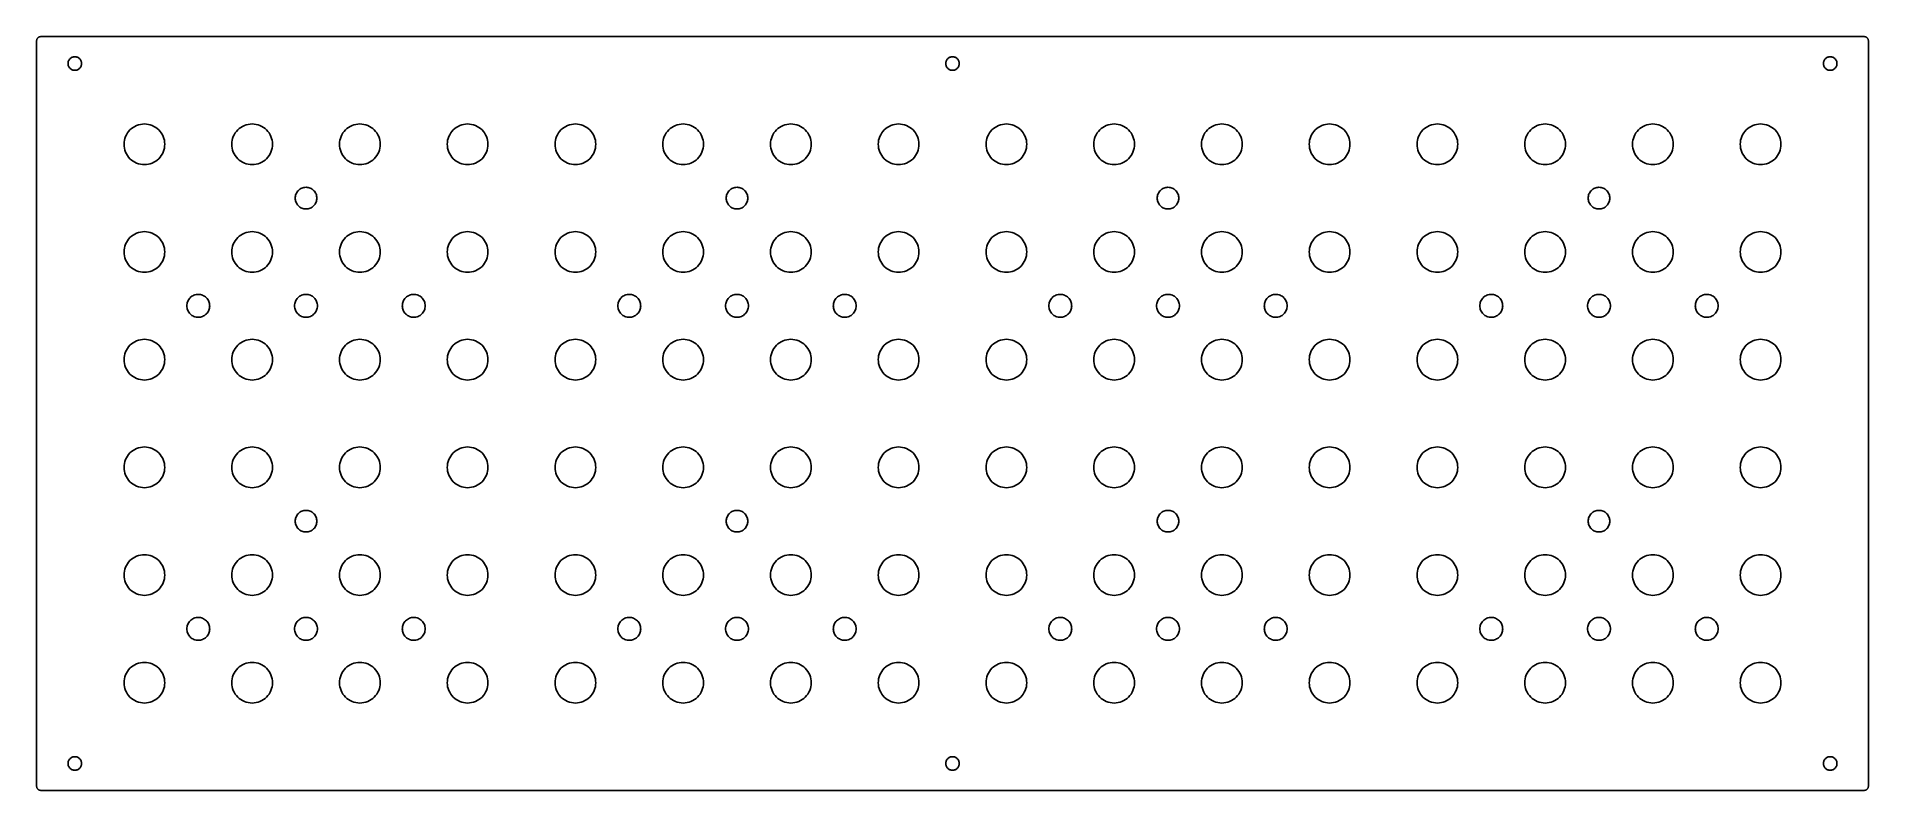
# Model space of a CAD drawing. Header units: metres. Extents: x 0 to 432, y 0 to 178.
import ezdxf

# ---------------------------------------------------------------- set-up
doc = ezdxf.new("R2010")
doc.units = ezdxf.units.M

msp = doc.modelspace()

# ---------------------------------------------------------------- linework, layer by layer
for p, q in [((0.043, 177.09), (0.0192, 176.995)), ((0.0761, 177.183), (0.043, 177.09)), ((0.1181, 177.271), (0.0761, 177.183)), ((0.1685, 177.356), (0.1181, 177.271)), ((0.227, 177.434), (0.1685, 177.356)), ((0.2929, 177.507), (0.227, 177.434)), ((0.3656, 177.573), (0.2929, 177.507)), ((0.4444, 177.631), (0.3656, 177.573)), ((0.5286, 177.682), (0.4444, 177.631)), ((0.6173, 177.724), (0.5286, 177.682)), ((0.7097, 177.757), (0.6173, 177.724)), ((0.8049, 177.781), (0.7097, 177.757)), ((0.902, 177.795), (0.8049, 177.781)), ((1, 177.8), (0.902, 177.795)), ((430.8, 177.8), (1, 177.8)), ((430.898, 177.795), (430.8, 177.8)), ((430.995, 177.781), (430.898, 177.795)), ((431.09, 177.757), (430.995, 177.781)), ((431.183, 177.724), (431.09, 177.757)), ((431.271, 177.682), (431.183, 177.724)), ((431.356, 177.631), (431.271, 177.682)), ((431.434, 177.573), (431.356, 177.631)), ((431.507, 177.507), (431.434, 177.573)), ((431.573, 177.434), (431.507, 177.507)), ((431.631, 177.356), (431.573, 177.434)), ((431.682, 177.271), (431.631, 177.356)), ((431.724, 177.183), (431.682, 177.271)), ((431.757, 177.09), (431.724, 177.183)), ((431.781, 176.995), (431.757, 177.09)), ((0.0048, 176.898), (0, 176.8)), ((0, 176.8), (0, 1)), ((0.0192, 176.995), (0.0048, 176.898)), ((7.985, 172.687), (8.1111, 172.78)), ((8.1111, 172.78), (8.2458, 172.861)), ((8.2458, 172.861), (8.3877, 172.928)), ((8.3877, 172.928), (8.5356, 172.981)), ((8.5356, 172.981), (8.6878, 173.019)), ((8.6878, 173.019), (8.8432, 173.042)), ((8.8432, 173.042), (9, 173.05)), ((9, 173.05), (9.1568, 173.042)), ((9.1568, 173.042), (9.3122, 173.019)), ((9.3122, 173.019), (9.4645, 172.981)), ((9.4645, 172.981), (9.6123, 172.928)), ((9.6123, 172.928), (9.7542, 172.861)), ((9.7542, 172.861), (9.8889, 172.78)), ((9.8889, 172.78), (10.015, 172.687)), ((214.885, 172.687), (215.011, 172.78)), ((215.011, 172.78), (215.146, 172.861)), ((215.146, 172.861), (215.288, 172.928)), ((215.288, 172.928), (215.436, 172.981)), ((215.436, 172.981), (215.588, 173.019)), ((215.588, 173.019), (215.743, 173.042)), ((215.743, 173.042), (215.9, 173.05)), ((215.9, 173.05), (216.057, 173.042)), ((216.057, 173.042), (216.212, 173.019)), ((216.212, 173.019), (216.364, 172.981)), ((216.364, 172.981), (216.512, 172.928)), ((216.512, 172.928), (216.654, 172.861)), ((216.654, 172.861), (216.789, 172.78)), ((216.789, 172.78), (216.915, 172.687)), ((421.785, 172.687), (421.911, 172.78)), ((421.911, 172.78), (422.046, 172.861)), ((422.046, 172.861), (422.188, 172.928)), ((422.188, 172.928), (422.336, 172.981)), ((422.336, 172.981), (422.488, 173.019)), ((422.488, 173.019), (422.643, 173.042)), ((422.643, 173.042), (422.8, 173.05)), ((422.8, 173.05), (422.957, 173.042)), ((422.957, 173.042), (423.112, 173.019)), ((423.112, 173.019), (423.264, 172.981)), ((423.264, 172.981), (423.412, 172.928)), ((423.412, 172.928), (423.554, 172.861)), ((423.554, 172.861), (423.689, 172.78)), ((423.689, 172.78), (423.815, 172.687)), ((431.795, 176.898), (431.781, 176.995)), ((431.8, 176.8), (431.795, 176.898)), ((431.8, 1), (431.8, 176.8)), ((7.4, 171.45), (7.4077, 171.607)), ((7.4077, 171.293), (7.4, 171.45)), ((7.4077, 171.607), (7.4307, 171.762)), ((7.4307, 171.138), (7.4077, 171.293)), ((7.4307, 171.762), (7.4689, 171.914)), ((7.4689, 170.986), (7.4307, 171.138)), ((7.4689, 171.914), (7.5218, 172.062)), ((7.5218, 170.838), (7.4689, 170.986)), ((7.5218, 172.062), (7.5889, 172.204)), ((7.5889, 170.696), (7.5218, 170.838)), ((7.5889, 172.204), (7.6696, 172.339)), ((7.6696, 170.561), (7.5889, 170.696)), ((7.6696, 172.339), (7.7632, 172.465)), ((7.7632, 170.435), (7.6696, 170.561)), ((7.7632, 172.465), (7.8686, 172.581)), ((7.8686, 170.319), (7.7632, 170.435)), ((7.8686, 172.581), (7.985, 172.687)), ((7.985, 170.213), (7.8686, 170.319)), ((8.1111, 170.12), (7.985, 170.213)), ((8.2458, 170.039), (8.1111, 170.12)), ((8.3877, 169.972), (8.2458, 170.039)), ((8.5356, 169.919), (8.3877, 169.972)), ((8.6878, 169.881), (8.5356, 169.919)), ((8.8432, 169.858), (8.6878, 169.881)), ((9, 169.85), (8.8432, 169.858)), ((9.1568, 169.858), (9, 169.85)), ((9.3122, 169.881), (9.1568, 169.858)), ((9.4645, 169.919), (9.3122, 169.881)), ((9.6123, 169.972), (9.4645, 169.919)), ((9.7542, 170.039), (9.6123, 169.972)), ((9.8889, 170.12), (9.7542, 170.039)), ((10.015, 170.213), (9.8889, 170.12)), ((10.015, 172.687), (10.1314, 172.581)), ((10.1314, 170.319), (10.015, 170.213)), ((10.1314, 172.581), (10.2368, 172.465)), ((10.2368, 170.435), (10.1314, 170.319)), ((10.2368, 172.465), (10.3304, 172.339)), ((10.3304, 170.561), (10.2368, 170.435)), ((10.3304, 172.339), (10.4111, 172.204)), ((10.4111, 170.696), (10.3304, 170.561)), ((10.4111, 172.204), (10.4782, 172.062)), ((10.4782, 170.838), (10.4111, 170.696)), ((10.4782, 172.062), (10.5311, 171.914)), ((10.5311, 170.986), (10.4782, 170.838)), ((10.5311, 171.914), (10.5693, 171.762)), ((10.5693, 171.138), (10.5311, 170.986)), ((10.5693, 171.762), (10.5923, 171.607)), ((10.5923, 171.293), (10.5693, 171.138)), ((10.5923, 171.607), (10.6, 171.45)), ((10.6, 171.45), (10.5923, 171.293)), ((214.3, 171.45), (214.308, 171.607)), ((214.308, 171.293), (214.3, 171.45)), ((214.308, 171.607), (214.331, 171.762)), ((214.331, 171.138), (214.308, 171.293)), ((214.331, 171.762), (214.369, 171.914)), ((214.369, 170.986), (214.331, 171.138)), ((214.369, 171.914), (214.422, 172.062)), ((214.422, 170.838), (214.369, 170.986)), ((214.422, 172.062), (214.489, 172.204)), ((214.489, 170.696), (214.422, 170.838)), ((214.489, 172.204), (214.57, 172.339)), ((214.57, 170.561), (214.489, 170.696)), ((214.57, 172.339), (214.663, 172.465)), ((214.663, 170.435), (214.57, 170.561)), ((214.663, 172.465), (214.769, 172.581)), ((214.769, 170.319), (214.663, 170.435)), ((214.769, 172.581), (214.885, 172.687)), ((214.885, 170.213), (214.769, 170.319)), ((215.011, 170.12), (214.885, 170.213)), ((215.146, 170.039), (215.011, 170.12)), ((215.288, 169.972), (215.146, 170.039)), ((215.436, 169.919), (215.288, 169.972)), ((215.588, 169.881), (215.436, 169.919)), ((215.743, 169.858), (215.588, 169.881)), ((215.9, 169.85), (215.743, 169.858)), ((216.057, 169.858), (215.9, 169.85)), ((216.212, 169.881), (216.057, 169.858)), ((216.364, 169.919), (216.212, 169.881)), ((216.512, 169.972), (216.364, 169.919)), ((216.654, 170.039), (216.512, 169.972)), ((216.789, 170.12), (216.654, 170.039)), ((216.915, 170.213), (216.789, 170.12)), ((216.915, 172.687), (217.031, 172.581)), ((217.031, 170.319), (216.915, 170.213)), ((217.031, 172.581), (217.137, 172.465)), ((217.137, 170.435), (217.031, 170.319)), ((217.137, 172.465), (217.23, 172.339)), ((217.23, 170.561), (217.137, 170.435)), ((217.23, 172.339), (217.311, 172.204)), ((217.311, 170.696), (217.23, 170.561)), ((217.311, 172.204), (217.378, 172.062)), ((217.378, 170.838), (217.311, 170.696)), ((217.378, 172.062), (217.431, 171.914)), ((217.431, 170.986), (217.378, 170.838)), ((217.431, 171.914), (217.469, 171.762)), ((217.469, 171.138), (217.431, 170.986)), ((217.469, 171.762), (217.492, 171.607)), ((217.492, 171.293), (217.469, 171.138)), ((217.492, 171.607), (217.5, 171.45)), ((217.5, 171.45), (217.492, 171.293)), ((421.2, 171.45), (421.208, 171.607)), ((421.208, 171.293), (421.2, 171.45)), ((421.208, 171.607), (421.231, 171.762)), ((421.231, 171.138), (421.208, 171.293)), ((421.231, 171.762), (421.269, 171.914)), ((421.269, 170.986), (421.231, 171.138)), ((421.269, 171.914), (421.322, 172.062)), ((421.322, 170.838), (421.269, 170.986)), ((421.322, 172.062), (421.389, 172.204)), ((421.389, 170.696), (421.322, 170.838)), ((421.389, 172.204), (421.47, 172.339)), ((421.47, 170.561), (421.389, 170.696)), ((421.47, 172.339), (421.563, 172.465)), ((421.563, 170.435), (421.47, 170.561)), ((421.563, 172.465), (421.669, 172.581)), ((421.669, 170.319), (421.563, 170.435)), ((421.669, 172.581), (421.785, 172.687)), ((421.785, 170.213), (421.669, 170.319)), ((421.911, 170.12), (421.785, 170.213)), ((422.046, 170.039), (421.911, 170.12)), ((422.188, 169.972), (422.046, 170.039)), ((422.336, 169.919), (422.188, 169.972)), ((422.488, 169.881), (422.336, 169.919)), ((422.643, 169.858), (422.488, 169.881)), ((422.8, 169.85), (422.643, 169.858)), ((422.957, 169.858), (422.8, 169.85)), ((423.112, 169.881), (422.957, 169.858)), ((423.264, 169.919), (423.112, 169.881)), ((423.412, 169.972), (423.264, 169.919)), ((423.554, 170.039), (423.412, 169.972)), ((423.689, 170.12), (423.554, 170.039)), ((423.815, 170.213), (423.689, 170.12)), ((423.815, 172.687), (423.931, 172.581)), ((423.931, 170.319), (423.815, 170.213)), ((423.931, 172.581), (424.037, 172.465)), ((424.037, 170.435), (423.931, 170.319)), ((424.037, 172.465), (424.13, 172.339)), ((424.13, 170.561), (424.037, 170.435)), ((424.13, 172.339), (424.211, 172.204)), ((424.211, 170.696), (424.13, 170.561)), ((424.211, 172.204), (424.278, 172.062)), ((424.278, 170.838), (424.211, 170.696)), ((424.278, 172.062), (424.331, 171.914)), ((424.331, 170.986), (424.278, 170.838)), ((424.331, 171.914), (424.369, 171.762)), ((424.369, 171.138), (424.331, 170.986)), ((424.369, 171.762), (424.392, 171.607)), ((424.392, 171.293), (424.369, 171.138)), ((424.392, 171.607), (424.4, 171.45)), ((424.4, 171.45), (424.392, 171.293)), ((21.6895, 155.445), (22.0059, 155.794)), ((22.0059, 155.794), (22.3549, 156.11)), ((22.3549, 156.11), (22.7333, 156.391)), ((22.7333, 156.391), (23.1373, 156.633)), ((23.1373, 156.633), (23.5631, 156.835)), ((23.5631, 156.835), (24.0066, 156.993)), ((24.0066, 156.993), (24.4636, 157.108)), ((24.4636, 157.108), (24.9295, 157.177)), ((24.9295, 157.177), (25.4, 157.2)), ((25.4, 157.2), (25.8705, 157.177)), ((25.8705, 157.177), (26.3364, 157.108)), ((26.3364, 157.108), (26.7934, 156.993)), ((26.7934, 156.993), (27.2369, 156.835)), ((27.2369, 156.835), (27.6627, 156.633)), ((27.6627, 156.633), (28.0667, 156.391)), ((28.0667, 156.391), (28.4451, 156.11)), ((28.4451, 156.11), (28.7941, 155.794)), ((28.7941, 155.794), (29.1104, 155.445)), ((47.0895, 155.445), (47.4059, 155.794)), ((47.4059, 155.794), (47.7549, 156.11)), ((47.7549, 156.11), (48.1333, 156.391)), ((48.1333, 156.391), (48.5373, 156.633)), ((48.5373, 156.633), (48.9631, 156.835)), ((48.9631, 156.835), (49.4066, 156.993)), ((49.4066, 156.993), (49.8636, 157.108)), ((49.8636, 157.108), (50.3295, 157.177)), ((50.3295, 157.177), (50.8, 157.2)), ((50.8, 157.2), (51.2705, 157.177)), ((51.2705, 157.177), (51.7364, 157.108)), ((51.7364, 157.108), (52.1934, 156.993)), ((52.1934, 156.993), (52.6369, 156.835)), ((52.6369, 156.835), (53.0627, 156.633)), ((53.0627, 156.633), (53.4667, 156.391)), ((53.4667, 156.391), (53.8451, 156.11)), ((53.8451, 156.11), (54.1941, 155.794)), ((54.1941, 155.794), (54.5104, 155.445)), ((72.4895, 155.445), (72.8059, 155.794)), ((72.8059, 155.794), (73.1549, 156.11)), ((73.1549, 156.11), (73.5332, 156.391)), ((73.5332, 156.391), (73.9373, 156.633)), ((73.9373, 156.633), (74.3631, 156.835)), ((74.3631, 156.835), (74.8066, 156.993)), ((74.8066, 156.993), (75.2636, 157.108)), ((75.2636, 157.108), (75.7295, 157.177)), ((75.7295, 157.177), (76.2, 157.2)), ((76.2, 157.2), (76.6705, 157.177)), ((76.6705, 157.177), (77.1364, 157.108)), ((77.1364, 157.108), (77.5934, 156.993)), ((77.5934, 156.993), (78.0369, 156.835)), ((78.0369, 156.835), (78.4627, 156.633)), ((78.4627, 156.633), (78.8667, 156.391)), ((78.8667, 156.391), (79.2451, 156.11)), ((79.2451, 156.11), (79.5941, 155.794)), ((79.5941, 155.794), (79.9104, 155.445)), ((97.8895, 155.445), (98.2059, 155.794)), ((98.2059, 155.794), (98.5549, 156.11)), ((98.5549, 156.11), (98.9333, 156.391)), ((98.9333, 156.391), (99.3373, 156.633)), ((99.3373, 156.633), (99.7631, 156.835)), ((99.7631, 156.835), (100.207, 156.993)), ((100.207, 156.993), (100.664, 157.108)), ((100.664, 157.108), (101.13, 157.177)), ((101.13, 157.177), (101.6, 157.2)), ((101.6, 157.2), (102.07, 157.177)), ((102.07, 157.177), (102.536, 157.108)), ((102.536, 157.108), (102.993, 156.993)), ((102.993, 156.993), (103.437, 156.835)), ((103.437, 156.835), (103.863, 156.633)), ((103.863, 156.633), (104.267, 156.391)), ((104.267, 156.391), (104.645, 156.11)), ((104.645, 156.11), (104.994, 155.794)), ((104.994, 155.794), (105.31, 155.445)), ((123.29, 155.445), (123.606, 155.794)), ((123.606, 155.794), (123.955, 156.11)), ((123.955, 156.11), (124.333, 156.391)), ((124.333, 156.391), (124.737, 156.633)), ((124.737, 156.633), (125.163, 156.835)), ((125.163, 156.835), (125.607, 156.993)), ((125.607, 156.993), (126.064, 157.108)), ((126.064, 157.108), (126.529, 157.177)), ((126.529, 157.177), (127, 157.2)), ((127, 157.2), (127.47, 157.177)), ((127.47, 157.177), (127.936, 157.108)), ((127.936, 157.108), (128.393, 156.993)), ((128.393, 156.993), (128.837, 156.835)), ((128.837, 156.835), (129.263, 156.633)), ((129.263, 156.633), (129.667, 156.391)), ((129.667, 156.391), (130.045, 156.11)), ((130.045, 156.11), (130.394, 155.794)), ((130.394, 155.794), (130.71, 155.445)), ((148.69, 155.445), (149.006, 155.794)), ((149.006, 155.794), (149.355, 156.11)), ((149.355, 156.11), (149.733, 156.391)), ((149.733, 156.391), (150.137, 156.633)), ((150.137, 156.633), (150.563, 156.835)), ((150.563, 156.835), (151.007, 156.993)), ((151.007, 156.993), (151.464, 157.108)), ((151.464, 157.108), (151.93, 157.177)), ((151.93, 157.177), (152.4, 157.2)), ((152.4, 157.2), (152.87, 157.177)), ((152.87, 157.177), (153.336, 157.108)), ((153.336, 157.108), (153.793, 156.993)), ((153.793, 156.993), (154.237, 156.835)), ((154.237, 156.835), (154.663, 156.633)), ((154.663, 156.633), (155.067, 156.391)), ((155.067, 156.391), (155.445, 156.11)), ((155.445, 156.11), (155.794, 155.794)), ((155.794, 155.794), (156.11, 155.445)), ((174.09, 155.445), (174.406, 155.794)), ((174.406, 155.794), (174.755, 156.11)), ((174.755, 156.11), (175.133, 156.391)), ((175.133, 156.391), (175.537, 156.633)), ((175.537, 156.633), (175.963, 156.835)), ((175.963, 156.835), (176.407, 156.993)), ((176.407, 156.993), (176.864, 157.108)), ((176.864, 157.108), (177.329, 157.177)), ((177.329, 157.177), (177.8, 157.2)), ((177.8, 157.2), (178.27, 157.177)), ((178.27, 157.177), (178.736, 157.108)), ((178.736, 157.108), (179.193, 156.993)), ((179.193, 156.993), (179.637, 156.835)), ((179.637, 156.835), (180.063, 156.633)), ((180.063, 156.633), (180.467, 156.391)), ((180.467, 156.391), (180.845, 156.11)), ((180.845, 156.11), (181.194, 155.794)), ((181.194, 155.794), (181.51, 155.445)), ((199.49, 155.445), (199.806, 155.794)), ((199.806, 155.794), (200.155, 156.11)), ((200.155, 156.11), (200.533, 156.391)), ((200.533, 156.391), (200.937, 156.633)), ((200.937, 156.633), (201.363, 156.835)), ((201.363, 156.835), (201.807, 156.993)), ((201.807, 156.993), (202.264, 157.108)), ((202.264, 157.108), (202.73, 157.177)), ((202.73, 157.177), (203.2, 157.2)), ((203.2, 157.2), (203.67, 157.177)), ((203.67, 157.177), (204.136, 157.108)), ((204.136, 157.108), (204.593, 156.993)), ((204.593, 156.993), (205.037, 156.835)), ((205.037, 156.835), (205.463, 156.633)), ((205.463, 156.633), (205.867, 156.391)), ((205.867, 156.391), (206.245, 156.11)), ((206.245, 156.11), (206.594, 155.794)), ((206.594, 155.794), (206.91, 155.445)), ((224.89, 155.445), (225.206, 155.794)), ((225.206, 155.794), (225.555, 156.11)), ((225.555, 156.11), (225.933, 156.391)), ((225.933, 156.391), (226.337, 156.633)), ((226.337, 156.633), (226.763, 156.835)), ((226.763, 156.835), (227.207, 156.993)), ((227.207, 156.993), (227.664, 157.108)), ((227.664, 157.108), (228.13, 157.177)), ((228.13, 157.177), (228.6, 157.2)), ((228.6, 157.2), (229.07, 157.177)), ((229.07, 157.177), (229.536, 157.108)), ((229.536, 157.108), (229.993, 156.993)), ((229.993, 156.993), (230.437, 156.835)), ((230.437, 156.835), (230.863, 156.633)), ((230.863, 156.633), (231.267, 156.391)), ((231.267, 156.391), (231.645, 156.11)), ((231.645, 156.11), (231.994, 155.794)), ((231.994, 155.794), (232.31, 155.445)), ((250.29, 155.445), (250.606, 155.794)), ((250.606, 155.794), (250.955, 156.11)), ((250.955, 156.11), (251.333, 156.391)), ((251.333, 156.391), (251.737, 156.633)), ((251.737, 156.633), (252.163, 156.835)), ((252.163, 156.835), (252.607, 156.993)), ((252.607, 156.993), (253.064, 157.108)), ((253.064, 157.108), (253.53, 157.177)), ((253.53, 157.177), (254, 157.2)), ((254, 157.2), (254.47, 157.177)), ((254.47, 157.177), (254.936, 157.108)), ((254.936, 157.108), (255.393, 156.993)), ((255.393, 156.993), (255.837, 156.835)), ((255.837, 156.835), (256.263, 156.633)), ((256.263, 156.633), (256.667, 156.391)), ((256.667, 156.391), (257.045, 156.11)), ((257.045, 156.11), (257.394, 155.794)), ((257.394, 155.794), (257.71, 155.445)), ((275.69, 155.445), (276.006, 155.794)), ((276.006, 155.794), (276.355, 156.11)), ((276.355, 156.11), (276.733, 156.391)), ((276.733, 156.391), (277.137, 156.633)), ((277.137, 156.633), (277.563, 156.835)), ((277.563, 156.835), (278.007, 156.993)), ((278.007, 156.993), (278.464, 157.108)), ((278.464, 157.108), (278.93, 157.177)), ((278.93, 157.177), (279.4, 157.2)), ((279.4, 157.2), (279.87, 157.177)), ((279.87, 157.177), (280.336, 157.108)), ((280.336, 157.108), (280.793, 156.993)), ((280.793, 156.993), (281.237, 156.835)), ((281.237, 156.835), (281.663, 156.633)), ((281.663, 156.633), (282.067, 156.391)), ((282.067, 156.391), (282.445, 156.11)), ((282.445, 156.11), (282.794, 155.794)), ((282.794, 155.794), (283.11, 155.445)), ((301.09, 155.445), (301.406, 155.794)), ((301.406, 155.794), (301.755, 156.11)), ((301.755, 156.11), (302.133, 156.391)), ((302.133, 156.391), (302.537, 156.633)), ((302.537, 156.633), (302.963, 156.835)), ((302.963, 156.835), (303.407, 156.993)), ((303.407, 156.993), (303.864, 157.108)), ((303.864, 157.108), (304.33, 157.177)), ((304.33, 157.177), (304.8, 157.2)), ((304.8, 157.2), (305.27, 157.177)), ((305.27, 157.177), (305.736, 157.108)), ((305.736, 157.108), (306.193, 156.993)), ((306.193, 156.993), (306.637, 156.835)), ((306.637, 156.835), (307.063, 156.633)), ((307.063, 156.633), (307.467, 156.391)), ((307.467, 156.391), (307.845, 156.11)), ((307.845, 156.11), (308.194, 155.794)), ((308.194, 155.794), (308.51, 155.445)), ((326.49, 155.445), (326.806, 155.794)), ((326.806, 155.794), (327.155, 156.11)), ((327.155, 156.11), (327.533, 156.391)), ((327.533, 156.391), (327.937, 156.633)), ((327.937, 156.633), (328.363, 156.835)), ((328.363, 156.835), (328.807, 156.993)), ((328.807, 156.993), (329.264, 157.108)), ((329.264, 157.108), (329.729, 157.177)), ((329.729, 157.177), (330.2, 157.2)), ((330.2, 157.2), (330.67, 157.177)), ((330.67, 157.177), (331.136, 157.108)), ((331.136, 157.108), (331.593, 156.993)), ((331.593, 156.993), (332.037, 156.835)), ((332.037, 156.835), (332.463, 156.633)), ((332.463, 156.633), (332.867, 156.391)), ((332.867, 156.391), (333.245, 156.11)), ((333.245, 156.11), (333.594, 155.794)), ((333.594, 155.794), (333.91, 155.445)), ((351.89, 155.445), (352.206, 155.794)), ((352.206, 155.794), (352.555, 156.11)), ((352.555, 156.11), (352.933, 156.391)), ((352.933, 156.391), (353.337, 156.633)), ((353.337, 156.633), (353.763, 156.835)), ((353.763, 156.835), (354.207, 156.993)), ((354.207, 156.993), (354.664, 157.108)), ((354.664, 157.108), (355.13, 157.177)), ((355.13, 157.177), (355.6, 157.2)), ((355.6, 157.2), (356.07, 157.177)), ((356.07, 157.177), (356.536, 157.108)), ((356.536, 157.108), (356.993, 156.993)), ((356.993, 156.993), (357.437, 156.835)), ((357.437, 156.835), (357.863, 156.633)), ((357.863, 156.633), (358.267, 156.391)), ((358.267, 156.391), (358.645, 156.11)), ((358.645, 156.11), (358.994, 155.794)), ((358.994, 155.794), (359.31, 155.445)), ((377.29, 155.445), (377.606, 155.794)), ((377.606, 155.794), (377.955, 156.11)), ((377.955, 156.11), (378.333, 156.391)), ((378.333, 156.391), (378.737, 156.633)), ((378.737, 156.633), (379.163, 156.835)), ((379.163, 156.835), (379.607, 156.993)), ((379.607, 156.993), (380.064, 157.108)), ((380.064, 157.108), (380.529, 157.177)), ((380.529, 157.177), (381, 157.2)), ((381, 157.2), (381.47, 157.177)), ((381.47, 157.177), (381.936, 157.108)), ((381.936, 157.108), (382.393, 156.993)), ((382.393, 156.993), (382.837, 156.835)), ((382.837, 156.835), (383.263, 156.633)), ((383.263, 156.633), (383.667, 156.391)), ((383.667, 156.391), (384.045, 156.11)), ((384.045, 156.11), (384.394, 155.794)), ((384.394, 155.794), (384.71, 155.445)), ((402.69, 155.445), (403.006, 155.794)), ((403.006, 155.794), (403.355, 156.11)), ((403.355, 156.11), (403.733, 156.391)), ((403.733, 156.391), (404.137, 156.633)), ((404.137, 156.633), (404.563, 156.835)), ((404.563, 156.835), (405.007, 156.993)), ((405.007, 156.993), (405.464, 157.108)), ((405.464, 157.108), (405.93, 157.177)), ((405.93, 157.177), (406.4, 157.2)), ((406.4, 157.2), (406.87, 157.177)), ((406.87, 157.177), (407.336, 157.108)), ((407.336, 157.108), (407.793, 156.993)), ((407.793, 156.993), (408.237, 156.835)), ((408.237, 156.835), (408.663, 156.633)), ((408.663, 156.633), (409.067, 156.391)), ((409.067, 156.391), (409.445, 156.11)), ((409.445, 156.11), (409.794, 155.794)), ((409.794, 155.794), (410.11, 155.445)), ((20.6, 152.4), (20.6231, 152.87)), ((20.6231, 151.93), (20.6, 152.4)), ((20.6231, 152.87), (20.6922, 153.336)), ((20.6922, 151.464), (20.6231, 151.93)), ((20.6922, 153.336), (20.8067, 153.793)), ((20.8067, 151.007), (20.6922, 151.464)), ((20.8067, 153.793), (20.9654, 154.237)), ((20.9654, 154.237), (21.1668, 154.663)), ((21.1668, 154.663), (21.4089, 155.067)), ((21.4089, 155.067), (21.6895, 155.445)), ((29.1104, 155.445), (29.3911, 155.067)), ((29.3911, 155.067), (29.6332, 154.663)), ((29.6332, 154.663), (29.8346, 154.237)), ((29.8346, 154.237), (29.9933, 153.793)), ((29.9933, 153.793), (30.1078, 153.336)), ((30.1078, 151.464), (29.9933, 151.007)), ((30.1078, 153.336), (30.1769, 152.87)), ((30.1769, 151.93), (30.1078, 151.464)), ((30.1769, 152.87), (30.2, 152.4)), ((30.2, 152.4), (30.1769, 151.93)), ((46, 152.4), (46.0231, 152.87)), ((46.0231, 151.93), (46, 152.4)), ((46.0231, 152.87), (46.0922, 153.336)), ((46.0922, 151.464), (46.0231, 151.93)), ((46.0922, 153.336), (46.2067, 153.793)), ((46.2067, 151.007), (46.0922, 151.464)), ((46.2067, 153.793), (46.3654, 154.237)), ((46.3654, 154.237), (46.5668, 154.663)), ((46.5668, 154.663), (46.8089, 155.067)), ((46.8089, 155.067), (47.0895, 155.445)), ((54.5104, 155.445), (54.791, 155.067)), ((54.791, 155.067), (55.0332, 154.663)), ((55.0332, 154.663), (55.2346, 154.237)), ((55.2346, 154.237), (55.3933, 153.793)), ((55.3933, 153.793), (55.5078, 153.336)), ((55.5078, 151.464), (55.3933, 151.007)), ((55.5078, 153.336), (55.5769, 152.87)), ((55.5769, 151.93), (55.5078, 151.464)), ((55.5769, 152.87), (55.6, 152.4)), ((55.6, 152.4), (55.5769, 151.93)), ((71.4, 152.4), (71.4231, 152.87)), ((71.4231, 151.93), (71.4, 152.4)), ((71.4231, 152.87), (71.4922, 153.336)), ((71.4922, 151.464), (71.4231, 151.93)), ((71.4922, 153.336), (71.6067, 153.793)), ((71.6067, 151.007), (71.4922, 151.464)), ((71.6067, 153.793), (71.7654, 154.237)), ((71.7654, 154.237), (71.9668, 154.663)), ((71.9668, 154.663), (72.2089, 155.067)), ((72.2089, 155.067), (72.4895, 155.445)), ((79.9104, 155.445), (80.191, 155.067)), ((80.191, 155.067), (80.4332, 154.663)), ((80.4332, 154.663), (80.6346, 154.237)), ((80.6346, 154.237), (80.7933, 153.793)), ((80.7933, 153.793), (80.9078, 153.336)), ((80.9078, 151.464), (80.7933, 151.007)), ((80.9078, 153.336), (80.9769, 152.87)), ((80.9769, 151.93), (80.9078, 151.464)), ((80.9769, 152.87), (81, 152.4)), ((81, 152.4), (80.9769, 151.93)), ((96.8, 152.4), (96.8231, 152.87)), ((96.8231, 151.93), (96.8, 152.4)), ((96.8231, 152.87), (96.8922, 153.336)), ((96.8922, 151.464), (96.8231, 151.93)), ((96.8922, 153.336), (97.0067, 153.793)), ((97.0067, 151.007), (96.8922, 151.464)), ((97.0067, 153.793), (97.1654, 154.237)), ((97.1654, 154.237), (97.3668, 154.663)), ((97.3668, 154.663), (97.6089, 155.067)), ((97.6089, 155.067), (97.8895, 155.445)), ((105.31, 155.445), (105.591, 155.067)), ((105.591, 155.067), (105.833, 154.663)), ((105.833, 154.663), (106.035, 154.237)), ((106.035, 154.237), (106.193, 153.793)), ((106.193, 153.793), (106.308, 153.336)), ((106.308, 151.464), (106.193, 151.007)), ((106.308, 153.336), (106.377, 152.87)), ((106.377, 151.93), (106.308, 151.464)), ((106.377, 152.87), (106.4, 152.4)), ((106.4, 152.4), (106.377, 151.93)), ((122.2, 152.4), (122.223, 152.87)), ((122.223, 151.93), (122.2, 152.4)), ((122.223, 152.87), (122.292, 153.336)), ((122.292, 151.464), (122.223, 151.93)), ((122.292, 153.336), (122.407, 153.793)), ((122.407, 151.007), (122.292, 151.464)), ((122.407, 153.793), (122.565, 154.237)), ((122.565, 154.237), (122.767, 154.663)), ((122.767, 154.663), (123.009, 155.067)), ((123.009, 155.067), (123.29, 155.445)), ((130.71, 155.445), (130.991, 155.067)), ((130.991, 155.067), (131.233, 154.663)), ((131.233, 154.663), (131.435, 154.237)), ((131.435, 154.237), (131.593, 153.793)), ((131.593, 153.793), (131.708, 153.336)), ((131.708, 151.464), (131.593, 151.007)), ((131.708, 153.336), (131.777, 152.87)), ((131.777, 151.93), (131.708, 151.464)), ((131.777, 152.87), (131.8, 152.4)), ((131.8, 152.4), (131.777, 151.93)), ((147.6, 152.4), (147.623, 152.87)), ((147.623, 151.93), (147.6, 152.4)), ((147.623, 152.87), (147.692, 153.336)), ((147.692, 151.464), (147.623, 151.93)), ((147.692, 153.336), (147.807, 153.793)), ((147.807, 151.007), (147.692, 151.464)), ((147.807, 153.793), (147.965, 154.237)), ((147.965, 154.237), (148.167, 154.663)), ((148.167, 154.663), (148.409, 155.067)), ((148.409, 155.067), (148.69, 155.445)), ((156.11, 155.445), (156.391, 155.067)), ((156.391, 155.067), (156.633, 154.663)), ((156.633, 154.663), (156.835, 154.237)), ((156.835, 154.237), (156.993, 153.793)), ((156.993, 153.793), (157.108, 153.336)), ((157.108, 151.464), (156.993, 151.007)), ((157.108, 153.336), (157.177, 152.87)), ((157.177, 151.93), (157.108, 151.464)), ((157.177, 152.87), (157.2, 152.4)), ((157.2, 152.4), (157.177, 151.93)), ((173, 152.4), (173.023, 152.87)), ((173.023, 151.93), (173, 152.4)), ((173.023, 152.87), (173.092, 153.336)), ((173.092, 151.464), (173.023, 151.93)), ((173.092, 153.336), (173.207, 153.793)), ((173.207, 151.007), (173.092, 151.464)), ((173.207, 153.793), (173.365, 154.237)), ((173.365, 154.237), (173.567, 154.663)), ((173.567, 154.663), (173.809, 155.067)), ((173.809, 155.067), (174.09, 155.445)), ((181.51, 155.445), (181.791, 155.067)), ((181.791, 155.067), (182.033, 154.663)), ((182.033, 154.663), (182.235, 154.237)), ((182.235, 154.237), (182.393, 153.793)), ((182.393, 153.793), (182.508, 153.336)), ((182.508, 151.464), (182.393, 151.007)), ((182.508, 153.336), (182.577, 152.87)), ((182.577, 151.93), (182.508, 151.464)), ((182.577, 152.87), (182.6, 152.4)), ((182.6, 152.4), (182.577, 151.93)), ((198.4, 152.4), (198.423, 152.87)), ((198.423, 151.93), (198.4, 152.4)), ((198.423, 152.87), (198.492, 153.336)), ((198.492, 151.464), (198.423, 151.93)), ((198.492, 153.336), (198.607, 153.793)), ((198.607, 151.007), (198.492, 151.464)), ((198.607, 153.793), (198.765, 154.237)), ((198.765, 154.237), (198.967, 154.663)), ((198.967, 154.663), (199.209, 155.067)), ((199.209, 155.067), (199.49, 155.445)), ((206.91, 155.445), (207.191, 155.067)), ((207.191, 155.067), (207.433, 154.663)), ((207.433, 154.663), (207.635, 154.237)), ((207.635, 154.237), (207.793, 153.793)), ((207.793, 153.793), (207.908, 153.336)), ((207.908, 151.464), (207.793, 151.007)), ((207.908, 153.336), (207.977, 152.87)), ((207.977, 151.93), (207.908, 151.464)), ((207.977, 152.87), (208, 152.4)), ((208, 152.4), (207.977, 151.93)), ((223.8, 152.4), (223.823, 152.87)), ((223.823, 151.93), (223.8, 152.4)), ((223.823, 152.87), (223.892, 153.336)), ((223.892, 151.464), (223.823, 151.93)), ((223.892, 153.336), (224.007, 153.793)), ((224.007, 151.007), (223.892, 151.464)), ((224.007, 153.793), (224.165, 154.237)), ((224.165, 154.237), (224.367, 154.663)), ((224.367, 154.663), (224.609, 155.067)), ((224.609, 155.067), (224.89, 155.445)), ((232.31, 155.445), (232.591, 155.067)), ((232.591, 155.067), (232.833, 154.663)), ((232.833, 154.663), (233.035, 154.237)), ((233.035, 154.237), (233.193, 153.793)), ((233.193, 153.793), (233.308, 153.336)), ((233.308, 151.464), (233.193, 151.007)), ((233.308, 153.336), (233.377, 152.87)), ((233.377, 151.93), (233.308, 151.464)), ((233.377, 152.87), (233.4, 152.4)), ((233.4, 152.4), (233.377, 151.93)), ((249.2, 152.4), (249.223, 152.87)), ((249.223, 151.93), (249.2, 152.4)), ((249.223, 152.87), (249.292, 153.336)), ((249.292, 151.464), (249.223, 151.93)), ((249.292, 153.336), (249.407, 153.793)), ((249.407, 151.007), (249.292, 151.464)), ((249.407, 153.793), (249.565, 154.237)), ((249.565, 154.237), (249.767, 154.663)), ((249.767, 154.663), (250.009, 155.067)), ((250.009, 155.067), (250.29, 155.445)), ((257.71, 155.445), (257.991, 155.067)), ((257.991, 155.067), (258.233, 154.663)), ((258.233, 154.663), (258.435, 154.237)), ((258.435, 154.237), (258.593, 153.793)), ((258.593, 153.793), (258.708, 153.336)), ((258.708, 151.464), (258.593, 151.007)), ((258.708, 153.336), (258.777, 152.87)), ((258.777, 151.93), (258.708, 151.464)), ((258.777, 152.87), (258.8, 152.4)), ((258.8, 152.4), (258.777, 151.93)), ((274.6, 152.4), (274.623, 152.87)), ((274.623, 151.93), (274.6, 152.4)), ((274.623, 152.87), (274.692, 153.336)), ((274.692, 151.464), (274.623, 151.93)), ((274.692, 153.336), (274.807, 153.793)), ((274.807, 151.007), (274.692, 151.464)), ((274.807, 153.793), (274.965, 154.237)), ((274.965, 154.237), (275.167, 154.663)), ((275.167, 154.663), (275.409, 155.067)), ((275.409, 155.067), (275.69, 155.445)), ((283.11, 155.445), (283.391, 155.067)), ((283.391, 155.067), (283.633, 154.663)), ((283.633, 154.663), (283.835, 154.237)), ((283.835, 154.237), (283.993, 153.793)), ((283.993, 153.793), (284.108, 153.336)), ((284.108, 151.464), (283.993, 151.007)), ((284.108, 153.336), (284.177, 152.87)), ((284.177, 151.93), (284.108, 151.464)), ((284.177, 152.87), (284.2, 152.4)), ((284.2, 152.4), (284.177, 151.93)), ((300, 152.4), (300.023, 152.87)), ((300.023, 151.93), (300, 152.4)), ((300.023, 152.87), (300.092, 153.336)), ((300.092, 151.464), (300.023, 151.93)), ((300.092, 153.336), (300.207, 153.793)), ((300.207, 151.007), (300.092, 151.464)), ((300.207, 153.793), (300.365, 154.237)), ((300.365, 154.237), (300.567, 154.663)), ((300.567, 154.663), (300.809, 155.067)), ((300.809, 155.067), (301.09, 155.445)), ((308.51, 155.445), (308.791, 155.067)), ((308.791, 155.067), (309.033, 154.663)), ((309.033, 154.663), (309.235, 154.237)), ((309.235, 154.237), (309.393, 153.793)), ((309.393, 153.793), (309.508, 153.336)), ((309.508, 151.464), (309.393, 151.007)), ((309.508, 153.336), (309.577, 152.87)), ((309.577, 151.93), (309.508, 151.464)), ((309.577, 152.87), (309.6, 152.4)), ((309.6, 152.4), (309.577, 151.93)), ((325.4, 152.4), (325.423, 152.87)), ((325.423, 151.93), (325.4, 152.4)), ((325.423, 152.87), (325.492, 153.336)), ((325.492, 151.464), (325.423, 151.93)), ((325.492, 153.336), (325.607, 153.793)), ((325.607, 151.007), (325.492, 151.464)), ((325.607, 153.793), (325.765, 154.237)), ((325.765, 154.237), (325.967, 154.663)), ((325.967, 154.663), (326.209, 155.067)), ((326.209, 155.067), (326.49, 155.445)), ((333.91, 155.445), (334.191, 155.067)), ((334.191, 155.067), (334.433, 154.663)), ((334.433, 154.663), (334.635, 154.237)), ((334.635, 154.237), (334.793, 153.793)), ((334.793, 153.793), (334.908, 153.336)), ((334.908, 151.464), (334.793, 151.007)), ((334.908, 153.336), (334.977, 152.87)), ((334.977, 151.93), (334.908, 151.464)), ((334.977, 152.87), (335, 152.4)), ((335, 152.4), (334.977, 151.93)), ((350.8, 152.4), (350.823, 152.87)), ((350.823, 151.93), (350.8, 152.4)), ((350.823, 152.87), (350.892, 153.336)), ((350.892, 151.464), (350.823, 151.93)), ((350.892, 153.336), (351.007, 153.793)), ((351.007, 151.007), (350.892, 151.464)), ((351.007, 153.793), (351.165, 154.237)), ((351.165, 154.237), (351.367, 154.663)), ((351.367, 154.663), (351.609, 155.067)), ((351.609, 155.067), (351.89, 155.445)), ((359.31, 155.445), (359.591, 155.067)), ((359.591, 155.067), (359.833, 154.663)), ((359.833, 154.663), (360.035, 154.237)), ((360.035, 154.237), (360.193, 153.793)), ((360.193, 153.793), (360.308, 153.336)), ((360.308, 151.464), (360.193, 151.007)), ((360.308, 153.336), (360.377, 152.87)), ((360.377, 151.93), (360.308, 151.464)), ((360.377, 152.87), (360.4, 152.4)), ((360.4, 152.4), (360.377, 151.93)), ((376.2, 152.4), (376.223, 152.87)), ((376.223, 151.93), (376.2, 152.4)), ((376.223, 152.87), (376.292, 153.336)), ((376.292, 151.464), (376.223, 151.93)), ((376.292, 153.336), (376.407, 153.793)), ((376.407, 151.007), (376.292, 151.464)), ((376.407, 153.793), (376.565, 154.237)), ((376.565, 154.237), (376.767, 154.663)), ((376.767, 154.663), (377.009, 155.067)), ((377.009, 155.067), (377.29, 155.445)), ((384.71, 155.445), (384.991, 155.067)), ((384.991, 155.067), (385.233, 154.663)), ((385.233, 154.663), (385.435, 154.237)), ((385.435, 154.237), (385.593, 153.793)), ((385.593, 153.793), (385.708, 153.336)), ((385.708, 151.464), (385.593, 151.007)), ((385.708, 153.336), (385.777, 152.87)), ((385.777, 151.93), (385.708, 151.464)), ((385.777, 152.87), (385.8, 152.4)), ((385.8, 152.4), (385.777, 151.93)), ((401.6, 152.4), (401.623, 152.87)), ((401.623, 151.93), (401.6, 152.4)), ((401.623, 152.87), (401.692, 153.336)), ((401.692, 151.464), (401.623, 151.93)), ((401.692, 153.336), (401.807, 153.793)), ((401.807, 151.007), (401.692, 151.464)), ((401.807, 153.793), (401.965, 154.237)), ((401.965, 154.237), (402.167, 154.663)), ((402.167, 154.663), (402.409, 155.067)), ((402.409, 155.067), (402.69, 155.445)), ((410.11, 155.445), (410.391, 155.067)), ((410.391, 155.067), (410.633, 154.663)), ((410.633, 154.663), (410.835, 154.237)), ((410.835, 154.237), (410.993, 153.793)), ((410.993, 153.793), (411.108, 153.336)), ((411.108, 151.464), (410.993, 151.007)), ((411.108, 153.336), (411.177, 152.87)), ((411.177, 151.93), (411.108, 151.464)), ((411.177, 152.87), (411.2, 152.4)), ((411.2, 152.4), (411.177, 151.93)), ((20.9654, 150.563), (20.8067, 151.007)), ((21.1668, 150.137), (20.9654, 150.563)), ((21.4089, 149.733), (21.1668, 150.137)), ((21.6895, 149.355), (21.4089, 149.733)), ((22.0059, 149.006), (21.6895, 149.355)), ((22.3549, 148.69), (22.0059, 149.006)), ((22.7333, 148.409), (22.3549, 148.69)), ((23.1373, 148.167), (22.7333, 148.409)), ((23.5631, 147.965), (23.1373, 148.167)), ((24.0066, 147.807), (23.5631, 147.965)), ((24.4636, 147.692), (24.0066, 147.807)), ((24.9295, 147.623), (24.4636, 147.692)), ((25.4, 147.6), (24.9295, 147.623)), ((25.8705, 147.623), (25.4, 147.6)), ((26.3364, 147.692), (25.8705, 147.623)), ((26.7934, 147.807), (26.3364, 147.692)), ((27.2369, 147.965), (26.7934, 147.807)), ((27.6627, 148.167), (27.2369, 147.965)), ((28.0667, 148.409), (27.6627, 148.167)), ((28.4451, 148.69), (28.0667, 148.409)), ((28.7941, 149.006), (28.4451, 148.69)), ((29.1104, 149.355), (28.7941, 149.006)), ((29.3911, 149.733), (29.1104, 149.355)), ((29.6332, 150.137), (29.3911, 149.733)), ((29.8346, 150.563), (29.6332, 150.137)), ((29.9933, 151.007), (29.8346, 150.563)), ((46.3654, 150.563), (46.2067, 151.007)), ((46.5668, 150.137), (46.3654, 150.563)), ((46.8089, 149.733), (46.5668, 150.137)), ((47.0895, 149.355), (46.8089, 149.733)), ((47.4059, 149.006), (47.0895, 149.355)), ((47.7549, 148.69), (47.4059, 149.006)), ((48.1333, 148.409), (47.7549, 148.69)), ((48.5373, 148.167), (48.1333, 148.409)), ((48.9631, 147.965), (48.5373, 148.167)), ((49.4066, 147.807), (48.9631, 147.965)), ((49.8636, 147.692), (49.4066, 147.807)), ((50.3295, 147.623), (49.8636, 147.692)), ((50.8, 147.6), (50.3295, 147.623)), ((51.2705, 147.623), (50.8, 147.6)), ((51.7364, 147.692), (51.2705, 147.623)), ((52.1934, 147.807), (51.7364, 147.692)), ((52.6369, 147.965), (52.1934, 147.807)), ((53.0627, 148.167), (52.6369, 147.965)), ((53.4667, 148.409), (53.0627, 148.167)), ((53.8451, 148.69), (53.4667, 148.409)), ((54.1941, 149.006), (53.8451, 148.69)), ((54.5104, 149.355), (54.1941, 149.006)), ((54.791, 149.733), (54.5104, 149.355)), ((55.0332, 150.137), (54.791, 149.733)), ((55.2346, 150.563), (55.0332, 150.137)), ((55.3933, 151.007), (55.2346, 150.563)), ((71.7654, 150.563), (71.6067, 151.007)), ((71.9668, 150.137), (71.7654, 150.563)), ((72.2089, 149.733), (71.9668, 150.137)), ((72.4895, 149.355), (72.2089, 149.733)), ((72.8059, 149.006), (72.4895, 149.355)), ((73.1549, 148.69), (72.8059, 149.006)), ((73.5332, 148.409), (73.1549, 148.69)), ((73.9373, 148.167), (73.5332, 148.409)), ((74.3631, 147.965), (73.9373, 148.167)), ((74.8066, 147.807), (74.3631, 147.965)), ((75.2636, 147.692), (74.8066, 147.807)), ((75.7295, 147.623), (75.2636, 147.692)), ((76.2, 147.6), (75.7295, 147.623)), ((76.6705, 147.623), (76.2, 147.6)), ((77.1364, 147.692), (76.6705, 147.623)), ((77.5934, 147.807), (77.1364, 147.692)), ((78.0369, 147.965), (77.5934, 147.807)), ((78.4627, 148.167), (78.0369, 147.965)), ((78.8667, 148.409), (78.4627, 148.167)), ((79.2451, 148.69), (78.8667, 148.409)), ((79.5941, 149.006), (79.2451, 148.69)), ((79.9104, 149.355), (79.5941, 149.006)), ((80.191, 149.733), (79.9104, 149.355)), ((80.4332, 150.137), (80.191, 149.733)), ((80.6346, 150.563), (80.4332, 150.137)), ((80.7933, 151.007), (80.6346, 150.563)), ((97.1654, 150.563), (97.0067, 151.007)), ((97.3668, 150.137), (97.1654, 150.563)), ((97.6089, 149.733), (97.3668, 150.137)), ((97.8895, 149.355), (97.6089, 149.733)), ((98.2059, 149.006), (97.8895, 149.355)), ((98.5549, 148.69), (98.2059, 149.006)), ((98.9333, 148.409), (98.5549, 148.69)), ((99.3373, 148.167), (98.9333, 148.409)), ((99.7631, 147.965), (99.3373, 148.167)), ((100.207, 147.807), (99.7631, 147.965)), ((100.664, 147.692), (100.207, 147.807)), ((101.13, 147.623), (100.664, 147.692)), ((101.6, 147.6), (101.13, 147.623)), ((102.07, 147.623), (101.6, 147.6)), ((102.536, 147.692), (102.07, 147.623)), ((102.993, 147.807), (102.536, 147.692)), ((103.437, 147.965), (102.993, 147.807)), ((103.863, 148.167), (103.437, 147.965)), ((104.267, 148.409), (103.863, 148.167)), ((104.645, 148.69), (104.267, 148.409)), ((104.994, 149.006), (104.645, 148.69)), ((105.31, 149.355), (104.994, 149.006)), ((105.591, 149.733), (105.31, 149.355)), ((105.833, 150.137), (105.591, 149.733)), ((106.035, 150.563), (105.833, 150.137)), ((106.193, 151.007), (106.035, 150.563)), ((122.565, 150.563), (122.407, 151.007)), ((122.767, 150.137), (122.565, 150.563)), ((123.009, 149.733), (122.767, 150.137)), ((123.29, 149.355), (123.009, 149.733)), ((123.606, 149.006), (123.29, 149.355)), ((123.955, 148.69), (123.606, 149.006)), ((124.333, 148.409), (123.955, 148.69)), ((124.737, 148.167), (124.333, 148.409)), ((125.163, 147.965), (124.737, 148.167)), ((125.607, 147.807), (125.163, 147.965)), ((126.064, 147.692), (125.607, 147.807)), ((126.529, 147.623), (126.064, 147.692)), ((127, 147.6), (126.529, 147.623)), ((127.47, 147.623), (127, 147.6)), ((127.936, 147.692), (127.47, 147.623)), ((128.393, 147.807), (127.936, 147.692)), ((128.837, 147.965), (128.393, 147.807)), ((129.263, 148.167), (128.837, 147.965)), ((129.667, 148.409), (129.263, 148.167)), ((130.045, 148.69), (129.667, 148.409)), ((130.394, 149.006), (130.045, 148.69)), ((130.71, 149.355), (130.394, 149.006)), ((130.991, 149.733), (130.71, 149.355)), ((131.233, 150.137), (130.991, 149.733)), ((131.435, 150.563), (131.233, 150.137)), ((131.593, 151.007), (131.435, 150.563)), ((147.965, 150.563), (147.807, 151.007)), ((148.167, 150.137), (147.965, 150.563)), ((148.409, 149.733), (148.167, 150.137)), ((148.69, 149.355), (148.409, 149.733)), ((149.006, 149.006), (148.69, 149.355)), ((149.355, 148.69), (149.006, 149.006)), ((149.733, 148.409), (149.355, 148.69)), ((150.137, 148.167), (149.733, 148.409)), ((150.563, 147.965), (150.137, 148.167)), ((151.007, 147.807), (150.563, 147.965)), ((151.464, 147.692), (151.007, 147.807)), ((151.93, 147.623), (151.464, 147.692)), ((152.4, 147.6), (151.93, 147.623)), ((152.87, 147.623), (152.4, 147.6)), ((153.336, 147.692), (152.87, 147.623)), ((153.793, 147.807), (153.336, 147.692)), ((154.237, 147.965), (153.793, 147.807)), ((154.663, 148.167), (154.237, 147.965)), ((155.067, 148.409), (154.663, 148.167)), ((155.445, 148.69), (155.067, 148.409)), ((155.794, 149.006), (155.445, 148.69)), ((156.11, 149.355), (155.794, 149.006)), ((156.391, 149.733), (156.11, 149.355)), ((156.633, 150.137), (156.391, 149.733)), ((156.835, 150.563), (156.633, 150.137)), ((156.993, 151.007), (156.835, 150.563)), ((173.365, 150.563), (173.207, 151.007)), ((173.567, 150.137), (173.365, 150.563)), ((173.809, 149.733), (173.567, 150.137)), ((174.09, 149.355), (173.809, 149.733)), ((174.406, 149.006), (174.09, 149.355)), ((174.755, 148.69), (174.406, 149.006)), ((175.133, 148.409), (174.755, 148.69)), ((175.537, 148.167), (175.133, 148.409)), ((175.963, 147.965), (175.537, 148.167)), ((176.407, 147.807), (175.963, 147.965)), ((176.864, 147.692), (176.407, 147.807)), ((177.329, 147.623), (176.864, 147.692)), ((177.8, 147.6), (177.329, 147.623)), ((178.27, 147.623), (177.8, 147.6)), ((178.736, 147.692), (178.27, 147.623)), ((179.193, 147.807), (178.736, 147.692)), ((179.637, 147.965), (179.193, 147.807)), ((180.063, 148.167), (179.637, 147.965)), ((180.467, 148.409), (180.063, 148.167)), ((180.845, 148.69), (180.467, 148.409)), ((181.194, 149.006), (180.845, 148.69)), ((181.51, 149.355), (181.194, 149.006)), ((181.791, 149.733), (181.51, 149.355)), ((182.033, 150.137), (181.791, 149.733)), ((182.235, 150.563), (182.033, 150.137)), ((182.393, 151.007), (182.235, 150.563)), ((198.765, 150.563), (198.607, 151.007)), ((198.967, 150.137), (198.765, 150.563)), ((199.209, 149.733), (198.967, 150.137)), ((199.49, 149.355), (199.209, 149.733)), ((199.806, 149.006), (199.49, 149.355)), ((200.155, 148.69), (199.806, 149.006)), ((200.533, 148.409), (200.155, 148.69)), ((200.937, 148.167), (200.533, 148.409)), ((201.363, 147.965), (200.937, 148.167)), ((201.807, 147.807), (201.363, 147.965)), ((202.264, 147.692), (201.807, 147.807)), ((202.73, 147.623), (202.264, 147.692)), ((203.2, 147.6), (202.73, 147.623)), ((203.67, 147.623), (203.2, 147.6)), ((204.136, 147.692), (203.67, 147.623)), ((204.593, 147.807), (204.136, 147.692)), ((205.037, 147.965), (204.593, 147.807)), ((205.463, 148.167), (205.037, 147.965)), ((205.867, 148.409), (205.463, 148.167)), ((206.245, 148.69), (205.867, 148.409)), ((206.594, 149.006), (206.245, 148.69)), ((206.91, 149.355), (206.594, 149.006)), ((207.191, 149.733), (206.91, 149.355)), ((207.433, 150.137), (207.191, 149.733)), ((207.635, 150.563), (207.433, 150.137)), ((207.793, 151.007), (207.635, 150.563)), ((224.165, 150.563), (224.007, 151.007)), ((224.367, 150.137), (224.165, 150.563)), ((224.609, 149.733), (224.367, 150.137)), ((224.89, 149.355), (224.609, 149.733)), ((225.206, 149.006), (224.89, 149.355)), ((225.555, 148.69), (225.206, 149.006)), ((225.933, 148.409), (225.555, 148.69)), ((226.337, 148.167), (225.933, 148.409)), ((226.763, 147.965), (226.337, 148.167)), ((227.207, 147.807), (226.763, 147.965)), ((227.664, 147.692), (227.207, 147.807)), ((228.13, 147.623), (227.664, 147.692)), ((228.6, 147.6), (228.13, 147.623)), ((229.07, 147.623), (228.6, 147.6)), ((229.536, 147.692), (229.07, 147.623)), ((229.993, 147.807), (229.536, 147.692)), ((230.437, 147.965), (229.993, 147.807)), ((230.863, 148.167), (230.437, 147.965)), ((231.267, 148.409), (230.863, 148.167)), ((231.645, 148.69), (231.267, 148.409)), ((231.994, 149.006), (231.645, 148.69)), ((232.31, 149.355), (231.994, 149.006)), ((232.591, 149.733), (232.31, 149.355)), ((232.833, 150.137), (232.591, 149.733)), ((233.035, 150.563), (232.833, 150.137)), ((233.193, 151.007), (233.035, 150.563)), ((249.565, 150.563), (249.407, 151.007)), ((249.767, 150.137), (249.565, 150.563)), ((250.009, 149.733), (249.767, 150.137)), ((250.29, 149.355), (250.009, 149.733)), ((250.606, 149.006), (250.29, 149.355)), ((250.955, 148.69), (250.606, 149.006)), ((251.333, 148.409), (250.955, 148.69)), ((251.737, 148.167), (251.333, 148.409)), ((252.163, 147.965), (251.737, 148.167)), ((252.607, 147.807), (252.163, 147.965)), ((253.064, 147.692), (252.607, 147.807)), ((253.53, 147.623), (253.064, 147.692)), ((254, 147.6), (253.53, 147.623)), ((254.47, 147.623), (254, 147.6)), ((254.936, 147.692), (254.47, 147.623)), ((255.393, 147.807), (254.936, 147.692)), ((255.837, 147.965), (255.393, 147.807)), ((256.263, 148.167), (255.837, 147.965)), ((256.667, 148.409), (256.263, 148.167)), ((257.045, 148.69), (256.667, 148.409)), ((257.394, 149.006), (257.045, 148.69)), ((257.71, 149.355), (257.394, 149.006)), ((257.991, 149.733), (257.71, 149.355)), ((258.233, 150.137), (257.991, 149.733)), ((258.435, 150.563), (258.233, 150.137)), ((258.593, 151.007), (258.435, 150.563)), ((274.965, 150.563), (274.807, 151.007)), ((275.167, 150.137), (274.965, 150.563)), ((275.409, 149.733), (275.167, 150.137)), ((275.69, 149.355), (275.409, 149.733)), ((276.006, 149.006), (275.69, 149.355)), ((276.355, 148.69), (276.006, 149.006)), ((276.733, 148.409), (276.355, 148.69)), ((277.137, 148.167), (276.733, 148.409)), ((277.563, 147.965), (277.137, 148.167)), ((278.007, 147.807), (277.563, 147.965)), ((278.464, 147.692), (278.007, 147.807)), ((278.93, 147.623), (278.464, 147.692)), ((279.4, 147.6), (278.93, 147.623)), ((279.87, 147.623), (279.4, 147.6)), ((280.336, 147.692), (279.87, 147.623)), ((280.793, 147.807), (280.336, 147.692)), ((281.237, 147.965), (280.793, 147.807)), ((281.663, 148.167), (281.237, 147.965)), ((282.067, 148.409), (281.663, 148.167)), ((282.445, 148.69), (282.067, 148.409)), ((282.794, 149.006), (282.445, 148.69)), ((283.11, 149.355), (282.794, 149.006)), ((283.391, 149.733), (283.11, 149.355)), ((283.633, 150.137), (283.391, 149.733)), ((283.835, 150.563), (283.633, 150.137)), ((283.993, 151.007), (283.835, 150.563)), ((300.365, 150.563), (300.207, 151.007)), ((300.567, 150.137), (300.365, 150.563)), ((300.809, 149.733), (300.567, 150.137)), ((301.09, 149.355), (300.809, 149.733)), ((301.406, 149.006), (301.09, 149.355)), ((301.755, 148.69), (301.406, 149.006)), ((302.133, 148.409), (301.755, 148.69)), ((302.537, 148.167), (302.133, 148.409)), ((302.963, 147.965), (302.537, 148.167)), ((303.407, 147.807), (302.963, 147.965)), ((303.864, 147.692), (303.407, 147.807)), ((304.33, 147.623), (303.864, 147.692)), ((304.8, 147.6), (304.33, 147.623)), ((305.27, 147.623), (304.8, 147.6)), ((305.736, 147.692), (305.27, 147.623)), ((306.193, 147.807), (305.736, 147.692)), ((306.637, 147.965), (306.193, 147.807)), ((307.063, 148.167), (306.637, 147.965)), ((307.467, 148.409), (307.063, 148.167)), ((307.845, 148.69), (307.467, 148.409)), ((308.194, 149.006), (307.845, 148.69)), ((308.51, 149.355), (308.194, 149.006)), ((308.791, 149.733), (308.51, 149.355)), ((309.033, 150.137), (308.791, 149.733)), ((309.235, 150.563), (309.033, 150.137)), ((309.393, 151.007), (309.235, 150.563)), ((325.765, 150.563), (325.607, 151.007)), ((325.967, 150.137), (325.765, 150.563)), ((326.209, 149.733), (325.967, 150.137)), ((326.49, 149.355), (326.209, 149.733)), ((326.806, 149.006), (326.49, 149.355)), ((327.155, 148.69), (326.806, 149.006)), ((327.533, 148.409), (327.155, 148.69)), ((327.937, 148.167), (327.533, 148.409)), ((328.363, 147.965), (327.937, 148.167)), ((328.807, 147.807), (328.363, 147.965)), ((329.264, 147.692), (328.807, 147.807)), ((329.729, 147.623), (329.264, 147.692)), ((330.2, 147.6), (329.729, 147.623)), ((330.67, 147.623), (330.2, 147.6)), ((331.136, 147.692), (330.67, 147.623)), ((331.593, 147.807), (331.136, 147.692)), ((332.037, 147.965), (331.593, 147.807)), ((332.463, 148.167), (332.037, 147.965)), ((332.867, 148.409), (332.463, 148.167)), ((333.245, 148.69), (332.867, 148.409)), ((333.594, 149.006), (333.245, 148.69)), ((333.91, 149.355), (333.594, 149.006)), ((334.191, 149.733), (333.91, 149.355)), ((334.433, 150.137), (334.191, 149.733)), ((334.635, 150.563), (334.433, 150.137)), ((334.793, 151.007), (334.635, 150.563)), ((351.165, 150.563), (351.007, 151.007)), ((351.367, 150.137), (351.165, 150.563)), ((351.609, 149.733), (351.367, 150.137)), ((351.89, 149.355), (351.609, 149.733)), ((352.206, 149.006), (351.89, 149.355)), ((352.555, 148.69), (352.206, 149.006)), ((352.933, 148.409), (352.555, 148.69)), ((353.337, 148.167), (352.933, 148.409)), ((353.763, 147.965), (353.337, 148.167)), ((354.207, 147.807), (353.763, 147.965)), ((354.664, 147.692), (354.207, 147.807)), ((355.13, 147.623), (354.664, 147.692)), ((355.6, 147.6), (355.13, 147.623)), ((356.07, 147.623), (355.6, 147.6)), ((356.536, 147.692), (356.07, 147.623)), ((356.993, 147.807), (356.536, 147.692)), ((357.437, 147.965), (356.993, 147.807)), ((357.863, 148.167), (357.437, 147.965)), ((358.267, 148.409), (357.863, 148.167)), ((358.645, 148.69), (358.267, 148.409)), ((358.994, 149.006), (358.645, 148.69)), ((359.31, 149.355), (358.994, 149.006)), ((359.591, 149.733), (359.31, 149.355)), ((359.833, 150.137), (359.591, 149.733)), ((360.035, 150.563), (359.833, 150.137)), ((360.193, 151.007), (360.035, 150.563)), ((376.565, 150.563), (376.407, 151.007)), ((376.767, 150.137), (376.565, 150.563)), ((377.009, 149.733), (376.767, 150.137)), ((377.29, 149.355), (377.009, 149.733)), ((377.606, 149.006), (377.29, 149.355)), ((377.955, 148.69), (377.606, 149.006)), ((378.333, 148.409), (377.955, 148.69)), ((378.737, 148.167), (378.333, 148.409)), ((379.163, 147.965), (378.737, 148.167)), ((379.607, 147.807), (379.163, 147.965)), ((380.064, 147.692), (379.607, 147.807)), ((380.529, 147.623), (380.064, 147.692)), ((381, 147.6), (380.529, 147.623)), ((381.47, 147.623), (381, 147.6)), ((381.936, 147.692), (381.47, 147.623)), ((382.393, 147.807), (381.936, 147.692)), ((382.837, 147.965), (382.393, 147.807)), ((383.263, 148.167), (382.837, 147.965)), ((383.667, 148.409), (383.263, 148.167)), ((384.045, 148.69), (383.667, 148.409)), ((384.394, 149.006), (384.045, 148.69)), ((384.71, 149.355), (384.394, 149.006)), ((384.991, 149.733), (384.71, 149.355)), ((385.233, 150.137), (384.991, 149.733)), ((385.435, 150.563), (385.233, 150.137)), ((385.593, 151.007), (385.435, 150.563)), ((401.965, 150.563), (401.807, 151.007)), ((402.167, 150.137), (401.965, 150.563)), ((402.409, 149.733), (402.167, 150.137)), ((402.69, 149.355), (402.409, 149.733)), ((403.006, 149.006), (402.69, 149.355)), ((403.355, 148.69), (403.006, 149.006)), ((403.733, 148.409), (403.355, 148.69)), ((404.137, 148.167), (403.733, 148.409)), ((404.563, 147.965), (404.137, 148.167)), ((405.007, 147.807), (404.563, 147.965)), ((405.464, 147.692), (405.007, 147.807)), ((405.93, 147.623), (405.464, 147.692)), ((406.4, 147.6), (405.93, 147.623)), ((406.87, 147.623), (406.4, 147.6)), ((407.336, 147.692), (406.87, 147.623)), ((407.793, 147.807), (407.336, 147.692)), ((408.237, 147.965), (407.793, 147.807)), ((408.663, 148.167), (408.237, 147.965)), ((409.067, 148.409), (408.663, 148.167)), ((409.445, 148.69), (409.067, 148.409)), ((409.794, 149.006), (409.445, 148.69)), ((410.11, 149.355), (409.794, 149.006)), ((410.391, 149.733), (410.11, 149.355)), ((410.633, 150.137), (410.391, 149.733)), ((410.835, 150.563), (410.633, 150.137)), ((410.993, 151.007), (410.835, 150.563)), ((60.95, 139.7), (60.9623, 139.95)), ((60.9623, 139.45), (60.95, 139.7)), ((60.9623, 139.95), (60.999, 140.197)), ((60.999, 139.203), (60.9623, 139.45)), ((60.999, 140.197), (61.0598, 140.44)), ((61.0598, 138.96), (60.999, 139.203)), ((61.0598, 140.44), (61.1441, 140.676)), ((61.1441, 138.724), (61.0598, 138.96)), ((61.1441, 140.676), (61.2511, 140.902)), ((61.2511, 138.498), (61.1441, 138.724)), ((61.2511, 140.902), (61.3797, 141.117)), ((61.3797, 138.283), (61.2511, 138.498)), ((61.3797, 141.117), (61.5288, 141.318)), ((61.5288, 138.082), (61.3797, 138.283)), ((61.5288, 141.318), (61.6969, 141.503)), ((61.6969, 141.503), (61.8823, 141.671)), ((61.8823, 141.671), (62.0833, 141.82)), ((62.0833, 141.82), (62.2979, 141.949)), ((62.2979, 141.949), (62.5242, 142.056)), ((62.5242, 142.056), (62.7598, 142.14)), ((62.7598, 142.14), (63.0025, 142.201)), ((63.0025, 142.201), (63.25, 142.238)), ((63.25, 142.238), (63.5, 142.25)), ((63.5, 142.25), (63.7499, 142.238)), ((63.7499, 142.238), (63.9975, 142.201)), ((63.9975, 142.201), (64.2402, 142.14)), ((64.2402, 142.14), (64.4758, 142.056)), ((64.4758, 142.056), (64.7021, 141.949)), ((64.7021, 141.949), (64.9167, 141.82)), ((64.9167, 141.82), (65.1177, 141.671)), ((65.1177, 141.671), (65.3031, 141.503)), ((65.3031, 141.503), (65.4712, 141.318)), ((65.4712, 141.318), (65.6202, 141.117)), ((65.6202, 138.283), (65.4712, 138.082)), ((65.6202, 141.117), (65.7489, 140.902)), ((65.7489, 138.498), (65.6202, 138.283)), ((65.7489, 140.902), (65.8559, 140.676)), ((65.8559, 138.724), (65.7489, 138.498)), ((65.8559, 140.676), (65.9402, 140.44)), ((65.9402, 138.96), (65.8559, 138.724)), ((65.9402, 140.44), (66.001, 140.197)), ((66.001, 139.203), (65.9402, 138.96)), ((66.001, 140.197), (66.0377, 139.95)), ((66.0377, 139.45), (66.001, 139.203)), ((66.0377, 139.95), (66.05, 139.7)), ((66.05, 139.7), (66.0377, 139.45)), ((162.55, 139.7), (162.562, 139.95)), ((162.562, 139.45), (162.55, 139.7)), ((162.562, 139.95), (162.599, 140.197)), ((162.599, 139.203), (162.562, 139.45)), ((162.599, 140.197), (162.66, 140.44)), ((162.66, 138.96), (162.599, 139.203)), ((162.66, 140.44), (162.744, 140.676)), ((162.744, 138.724), (162.66, 138.96)), ((162.744, 140.676), (162.851, 140.902)), ((162.851, 138.498), (162.744, 138.724)), ((162.851, 140.902), (162.98, 141.117)), ((162.98, 138.283), (162.851, 138.498)), ((162.98, 141.117), (163.129, 141.318)), ((163.129, 138.082), (162.98, 138.283)), ((163.129, 141.318), (163.297, 141.503)), ((163.297, 141.503), (163.482, 141.671)), ((163.482, 141.671), (163.683, 141.82)), ((163.683, 141.82), (163.898, 141.949)), ((163.898, 141.949), (164.124, 142.056)), ((164.124, 142.056), (164.36, 142.14)), ((164.36, 142.14), (164.603, 142.201)), ((164.603, 142.201), (164.85, 142.238)), ((164.85, 142.238), (165.1, 142.25)), ((165.1, 142.25), (165.35, 142.238)), ((165.35, 142.238), (165.597, 142.201)), ((165.597, 142.201), (165.84, 142.14)), ((165.84, 142.14), (166.076, 142.056)), ((166.076, 142.056), (166.302, 141.949)), ((166.302, 141.949), (166.517, 141.82)), ((166.517, 141.82), (166.718, 141.671)), ((166.718, 141.671), (166.903, 141.503)), ((166.903, 141.503), (167.071, 141.318)), ((167.071, 141.318), (167.22, 141.117)), ((167.22, 138.283), (167.071, 138.082)), ((167.22, 141.117), (167.349, 140.902)), ((167.349, 138.498), (167.22, 138.283)), ((167.349, 140.902), (167.456, 140.676)), ((167.456, 138.724), (167.349, 138.498)), ((167.456, 140.676), (167.54, 140.44)), ((167.54, 138.96), (167.456, 138.724)), ((167.54, 140.44), (167.601, 140.197)), ((167.601, 139.203), (167.54, 138.96)), ((167.601, 140.197), (167.638, 139.95)), ((167.638, 139.45), (167.601, 139.203)), ((167.638, 139.95), (167.65, 139.7)), ((167.65, 139.7), (167.638, 139.45)), ((264.15, 139.7), (264.162, 139.95)), ((264.162, 139.45), (264.15, 139.7)), ((264.162, 139.95), (264.199, 140.197)), ((264.199, 139.203), (264.162, 139.45)), ((264.199, 140.197), (264.26, 140.44)), ((264.26, 138.96), (264.199, 139.203)), ((264.26, 140.44), (264.344, 140.676)), ((264.344, 138.724), (264.26, 138.96)), ((264.344, 140.676), (264.451, 140.902)), ((264.451, 138.498), (264.344, 138.724)), ((264.451, 140.902), (264.58, 141.117)), ((264.58, 138.283), (264.451, 138.498)), ((264.58, 141.117), (264.729, 141.318)), ((264.729, 138.082), (264.58, 138.283)), ((264.729, 141.318), (264.897, 141.503)), ((264.897, 141.503), (265.082, 141.671)), ((265.082, 141.671), (265.283, 141.82)), ((265.283, 141.82), (265.498, 141.949)), ((265.498, 141.949), (265.724, 142.056)), ((265.724, 142.056), (265.96, 142.14)), ((265.96, 142.14), (266.203, 142.201)), ((266.203, 142.201), (266.45, 142.238)), ((266.45, 142.238), (266.7, 142.25)), ((266.7, 142.25), (266.95, 142.238)), ((266.95, 142.238), (267.197, 142.201)), ((267.197, 142.201), (267.44, 142.14)), ((267.44, 142.14), (267.676, 142.056)), ((267.676, 142.056), (267.902, 141.949)), ((267.902, 141.949), (268.117, 141.82)), ((268.117, 141.82), (268.318, 141.671)), ((268.318, 141.671), (268.503, 141.503)), ((268.503, 141.503), (268.671, 141.318)), ((268.671, 141.318), (268.82, 141.117)), ((268.82, 138.283), (268.671, 138.082)), ((268.82, 141.117), (268.949, 140.902)), ((268.949, 138.498), (268.82, 138.283)), ((268.949, 140.902), (269.056, 140.676)), ((269.056, 138.724), (268.949, 138.498)), ((269.056, 140.676), (269.14, 140.44)), ((269.14, 138.96), (269.056, 138.724)), ((269.14, 140.44), (269.201, 140.197)), ((269.201, 139.203), (269.14, 138.96)), ((269.201, 140.197), (269.238, 139.95)), ((269.238, 139.45), (269.201, 139.203)), ((269.238, 139.95), (269.25, 139.7)), ((269.25, 139.7), (269.238, 139.45)), ((365.75, 139.7), (365.762, 139.95)), ((365.762, 139.45), (365.75, 139.7)), ((365.762, 139.95), (365.799, 140.197)), ((365.799, 139.203), (365.762, 139.45)), ((365.799, 140.197), (365.86, 140.44)), ((365.86, 138.96), (365.799, 139.203)), ((365.86, 140.44), (365.944, 140.676)), ((365.944, 138.724), (365.86, 138.96)), ((365.944, 140.676), (366.051, 140.902)), ((366.051, 138.498), (365.944, 138.724)), ((366.051, 140.902), (366.18, 141.117)), ((366.18, 138.283), (366.051, 138.498)), ((366.18, 141.117), (366.329, 141.318)), ((366.329, 138.082), (366.18, 138.283)), ((366.329, 141.318), (366.497, 141.503)), ((366.497, 141.503), (366.682, 141.671)), ((366.682, 141.671), (366.883, 141.82)), ((366.883, 141.82), (367.098, 141.949)), ((367.098, 141.949), (367.324, 142.056)), ((367.324, 142.056), (367.56, 142.14)), ((367.56, 142.14), (367.803, 142.201)), ((367.803, 142.201), (368.05, 142.238)), ((368.05, 142.238), (368.3, 142.25)), ((368.3, 142.25), (368.55, 142.238)), ((368.55, 142.238), (368.797, 142.201)), ((368.797, 142.201), (369.04, 142.14)), ((369.04, 142.14), (369.276, 142.056)), ((369.276, 142.056), (369.502, 141.949)), ((369.502, 141.949), (369.717, 141.82)), ((369.717, 141.82), (369.918, 141.671)), ((369.918, 141.671), (370.103, 141.503)), ((370.103, 141.503), (370.271, 141.318)), ((370.271, 141.318), (370.42, 141.117)), ((370.42, 138.283), (370.271, 138.082)), ((370.42, 141.117), (370.549, 140.902)), ((370.549, 138.498), (370.42, 138.283)), ((370.549, 140.902), (370.656, 140.676)), ((370.656, 138.724), (370.549, 138.498)), ((370.656, 140.676), (370.74, 140.44)), ((370.74, 138.96), (370.656, 138.724)), ((370.74, 140.44), (370.801, 140.197)), ((370.801, 139.203), (370.74, 138.96)), ((370.801, 140.197), (370.838, 139.95)), ((370.838, 139.45), (370.801, 139.203)), ((370.838, 139.95), (370.85, 139.7)), ((370.85, 139.7), (370.838, 139.45)), ((61.6969, 137.897), (61.5288, 138.082)), ((61.8823, 137.729), (61.6969, 137.897)), ((62.0833, 137.58), (61.8823, 137.729)), ((62.2979, 137.451), (62.0833, 137.58)), ((62.5242, 137.344), (62.2979, 137.451)), ((62.7598, 137.26), (62.5242, 137.344)), ((63.0025, 137.199), (62.7598, 137.26)), ((63.25, 137.162), (63.0025, 137.199)), ((63.5, 137.15), (63.25, 137.162)), ((63.7499, 137.162), (63.5, 137.15)), ((63.9975, 137.199), (63.7499, 137.162)), ((64.2402, 137.26), (63.9975, 137.199)), ((64.4758, 137.344), (64.2402, 137.26)), ((64.7021, 137.451), (64.4758, 137.344)), ((64.9167, 137.58), (64.7021, 137.451)), ((65.1177, 137.729), (64.9167, 137.58)), ((65.3031, 137.897), (65.1177, 137.729)), ((65.4712, 138.082), (65.3031, 137.897)), ((163.297, 137.897), (163.129, 138.082)), ((163.482, 137.729), (163.297, 137.897)), ((163.683, 137.58), (163.482, 137.729)), ((163.898, 137.451), (163.683, 137.58)), ((164.124, 137.344), (163.898, 137.451)), ((164.36, 137.26), (164.124, 137.344)), ((164.603, 137.199), (164.36, 137.26)), ((164.85, 137.162), (164.603, 137.199)), ((165.1, 137.15), (164.85, 137.162)), ((165.35, 137.162), (165.1, 137.15)), ((165.597, 137.199), (165.35, 137.162)), ((165.84, 137.26), (165.597, 137.199)), ((166.076, 137.344), (165.84, 137.26)), ((166.302, 137.451), (166.076, 137.344)), ((166.517, 137.58), (166.302, 137.451)), ((166.718, 137.729), (166.517, 137.58)), ((166.903, 137.897), (166.718, 137.729)), ((167.071, 138.082), (166.903, 137.897)), ((264.897, 137.897), (264.729, 138.082)), ((265.082, 137.729), (264.897, 137.897)), ((265.283, 137.58), (265.082, 137.729)), ((265.498, 137.451), (265.283, 137.58)), ((265.724, 137.344), (265.498, 137.451)), ((265.96, 137.26), (265.724, 137.344)), ((266.203, 137.199), (265.96, 137.26)), ((266.45, 137.162), (266.203, 137.199)), ((266.7, 137.15), (266.45, 137.162)), ((266.95, 137.162), (266.7, 137.15)), ((267.197, 137.199), (266.95, 137.162)), ((267.44, 137.26), (267.197, 137.199)), ((267.676, 137.344), (267.44, 137.26)), ((267.902, 137.451), (267.676, 137.344)), ((268.117, 137.58), (267.902, 137.451)), ((268.318, 137.729), (268.117, 137.58)), ((268.503, 137.897), (268.318, 137.729)), ((268.671, 138.082), (268.503, 137.897)), ((366.497, 137.897), (366.329, 138.082)), ((366.682, 137.729), (366.497, 137.897)), ((366.883, 137.58), (366.682, 137.729)), ((367.098, 137.451), (366.883, 137.58)), ((367.324, 137.344), (367.098, 137.451)), ((367.56, 137.26), (367.324, 137.344)), ((367.803, 137.199), (367.56, 137.26)), ((368.05, 137.162), (367.803, 137.199)), ((368.3, 137.15), (368.05, 137.162)), ((368.55, 137.162), (368.3, 137.15)), ((368.797, 137.199), (368.55, 137.162)), ((369.04, 137.26), (368.797, 137.199)), ((369.276, 137.344), (369.04, 137.26)), ((369.502, 137.451), (369.276, 137.344)), ((369.717, 137.58), (369.502, 137.451)), ((369.918, 137.729), (369.717, 137.58)), ((370.103, 137.897), (369.918, 137.729)), ((370.271, 138.082), (370.103, 137.897)), ((21.1668, 129.263), (21.4089, 129.667)), ((21.4089, 129.667), (21.6895, 130.045)), ((21.6895, 130.045), (22.0059, 130.394)), ((22.0059, 130.394), (22.3549, 130.71)), ((22.3549, 130.71), (22.7333, 130.991)), ((22.7333, 130.991), (23.1373, 131.233)), ((23.1373, 131.233), (23.5631, 131.435)), ((23.5631, 131.435), (24.0066, 131.593)), ((24.0066, 131.593), (24.4636, 131.708)), ((24.4636, 131.708), (24.9295, 131.777)), ((24.9295, 131.777), (25.4, 131.8)), ((25.4, 131.8), (25.8705, 131.777)), ((25.8705, 131.777), (26.3364, 131.708)), ((26.3364, 131.708), (26.7934, 131.593)), ((26.7934, 131.593), (27.2369, 131.435)), ((27.2369, 131.435), (27.6627, 131.233)), ((27.6627, 131.233), (28.0667, 130.991)), ((28.0667, 130.991), (28.4451, 130.71)), ((28.4451, 130.71), (28.7941, 130.394)), ((28.7941, 130.394), (29.1104, 130.045)), ((29.1104, 130.045), (29.3911, 129.667)), ((29.3911, 129.667), (29.6332, 129.263)), ((46.5668, 129.263), (46.8089, 129.667)), ((46.8089, 129.667), (47.0895, 130.045)), ((47.0895, 130.045), (47.4059, 130.394)), ((47.4059, 130.394), (47.7549, 130.71)), ((47.7549, 130.71), (48.1333, 130.991)), ((48.1333, 130.991), (48.5373, 131.233)), ((48.5373, 131.233), (48.9631, 131.435)), ((48.9631, 131.435), (49.4066, 131.593)), ((49.4066, 131.593), (49.8636, 131.708)), ((49.8636, 131.708), (50.3295, 131.777)), ((50.3295, 131.777), (50.8, 131.8)), ((50.8, 131.8), (51.2705, 131.777)), ((51.2705, 131.777), (51.7364, 131.708)), ((51.7364, 131.708), (52.1934, 131.593)), ((52.1934, 131.593), (52.6369, 131.435)), ((52.6369, 131.435), (53.0627, 131.233)), ((53.0627, 131.233), (53.4667, 130.991)), ((53.4667, 130.991), (53.8451, 130.71)), ((53.8451, 130.71), (54.1941, 130.394)), ((54.1941, 130.394), (54.5104, 130.045)), ((54.5104, 130.045), (54.791, 129.667)), ((54.791, 129.667), (55.0332, 129.263)), ((71.9668, 129.263), (72.2089, 129.667)), ((72.2089, 129.667), (72.4895, 130.045)), ((72.4895, 130.045), (72.8059, 130.394)), ((72.8059, 130.394), (73.1549, 130.71)), ((73.1549, 130.71), (73.5332, 130.991)), ((73.5332, 130.991), (73.9373, 131.233)), ((73.9373, 131.233), (74.3631, 131.435)), ((74.3631, 131.435), (74.8066, 131.593)), ((74.8066, 131.593), (75.2636, 131.708)), ((75.2636, 131.708), (75.7295, 131.777)), ((75.7295, 131.777), (76.2, 131.8)), ((76.2, 131.8), (76.6705, 131.777)), ((76.6705, 131.777), (77.1364, 131.708)), ((77.1364, 131.708), (77.5934, 131.593)), ((77.5934, 131.593), (78.0369, 131.435)), ((78.0369, 131.435), (78.4627, 131.233)), ((78.4627, 131.233), (78.8667, 130.991)), ((78.8667, 130.991), (79.2451, 130.71)), ((79.2451, 130.71), (79.5941, 130.394)), ((79.5941, 130.394), (79.9104, 130.045)), ((79.9104, 130.045), (80.191, 129.667)), ((80.191, 129.667), (80.4332, 129.263)), ((97.3668, 129.263), (97.6089, 129.667)), ((97.6089, 129.667), (97.8895, 130.045)), ((97.8895, 130.045), (98.2059, 130.394)), ((98.2059, 130.394), (98.5549, 130.71)), ((98.5549, 130.71), (98.9333, 130.991)), ((98.9333, 130.991), (99.3373, 131.233)), ((99.3373, 131.233), (99.7631, 131.435)), ((99.7631, 131.435), (100.207, 131.593)), ((100.207, 131.593), (100.664, 131.708)), ((100.664, 131.708), (101.13, 131.777)), ((101.13, 131.777), (101.6, 131.8)), ((101.6, 131.8), (102.07, 131.777)), ((102.07, 131.777), (102.536, 131.708)), ((102.536, 131.708), (102.993, 131.593)), ((102.993, 131.593), (103.437, 131.435)), ((103.437, 131.435), (103.863, 131.233)), ((103.863, 131.233), (104.267, 130.991)), ((104.267, 130.991), (104.645, 130.71)), ((104.645, 130.71), (104.994, 130.394)), ((104.994, 130.394), (105.31, 130.045)), ((105.31, 130.045), (105.591, 129.667)), ((105.591, 129.667), (105.833, 129.263)), ((122.767, 129.263), (123.009, 129.667)), ((123.009, 129.667), (123.29, 130.045)), ((123.29, 130.045), (123.606, 130.394)), ((123.606, 130.394), (123.955, 130.71)), ((123.955, 130.71), (124.333, 130.991)), ((124.333, 130.991), (124.737, 131.233)), ((124.737, 131.233), (125.163, 131.435)), ((125.163, 131.435), (125.607, 131.593)), ((125.607, 131.593), (126.064, 131.708)), ((126.064, 131.708), (126.529, 131.777)), ((126.529, 131.777), (127, 131.8)), ((127, 131.8), (127.47, 131.777)), ((127.47, 131.777), (127.936, 131.708)), ((127.936, 131.708), (128.393, 131.593)), ((128.393, 131.593), (128.837, 131.435)), ((128.837, 131.435), (129.263, 131.233)), ((129.263, 131.233), (129.667, 130.991)), ((129.667, 130.991), (130.045, 130.71)), ((130.045, 130.71), (130.394, 130.394)), ((130.394, 130.394), (130.71, 130.045)), ((130.71, 130.045), (130.991, 129.667)), ((130.991, 129.667), (131.233, 129.263)), ((148.167, 129.263), (148.409, 129.667)), ((148.409, 129.667), (148.69, 130.045)), ((148.69, 130.045), (149.006, 130.394)), ((149.006, 130.394), (149.355, 130.71)), ((149.355, 130.71), (149.733, 130.991)), ((149.733, 130.991), (150.137, 131.233)), ((150.137, 131.233), (150.563, 131.435)), ((150.563, 131.435), (151.007, 131.593)), ((151.007, 131.593), (151.464, 131.708)), ((151.464, 131.708), (151.93, 131.777)), ((151.93, 131.777), (152.4, 131.8)), ((152.4, 131.8), (152.87, 131.777)), ((152.87, 131.777), (153.336, 131.708)), ((153.336, 131.708), (153.793, 131.593)), ((153.793, 131.593), (154.237, 131.435)), ((154.237, 131.435), (154.663, 131.233)), ((154.663, 131.233), (155.067, 130.991)), ((155.067, 130.991), (155.445, 130.71)), ((155.445, 130.71), (155.794, 130.394)), ((155.794, 130.394), (156.11, 130.045)), ((156.11, 130.045), (156.391, 129.667)), ((156.391, 129.667), (156.633, 129.263)), ((173.567, 129.263), (173.809, 129.667)), ((173.809, 129.667), (174.09, 130.045)), ((174.09, 130.045), (174.406, 130.394)), ((174.406, 130.394), (174.755, 130.71)), ((174.755, 130.71), (175.133, 130.991)), ((175.133, 130.991), (175.537, 131.233)), ((175.537, 131.233), (175.963, 131.435)), ((175.963, 131.435), (176.407, 131.593)), ((176.407, 131.593), (176.864, 131.708)), ((176.864, 131.708), (177.329, 131.777)), ((177.329, 131.777), (177.8, 131.8)), ((177.8, 131.8), (178.27, 131.777)), ((178.27, 131.777), (178.736, 131.708)), ((178.736, 131.708), (179.193, 131.593)), ((179.193, 131.593), (179.637, 131.435)), ((179.637, 131.435), (180.063, 131.233)), ((180.063, 131.233), (180.467, 130.991)), ((180.467, 130.991), (180.845, 130.71)), ((180.845, 130.71), (181.194, 130.394)), ((181.194, 130.394), (181.51, 130.045)), ((181.51, 130.045), (181.791, 129.667)), ((181.791, 129.667), (182.033, 129.263)), ((198.967, 129.263), (199.209, 129.667)), ((199.209, 129.667), (199.49, 130.045)), ((199.49, 130.045), (199.806, 130.394)), ((199.806, 130.394), (200.155, 130.71)), ((200.155, 130.71), (200.533, 130.991)), ((200.533, 130.991), (200.937, 131.233)), ((200.937, 131.233), (201.363, 131.435)), ((201.363, 131.435), (201.807, 131.593)), ((201.807, 131.593), (202.264, 131.708)), ((202.264, 131.708), (202.73, 131.777)), ((202.73, 131.777), (203.2, 131.8)), ((203.2, 131.8), (203.67, 131.777)), ((203.67, 131.777), (204.136, 131.708)), ((204.136, 131.708), (204.593, 131.593)), ((204.593, 131.593), (205.037, 131.435)), ((205.037, 131.435), (205.463, 131.233)), ((205.463, 131.233), (205.867, 130.991)), ((205.867, 130.991), (206.245, 130.71)), ((206.245, 130.71), (206.594, 130.394)), ((206.594, 130.394), (206.91, 130.045)), ((206.91, 130.045), (207.191, 129.667)), ((207.191, 129.667), (207.433, 129.263)), ((224.367, 129.263), (224.609, 129.667)), ((224.609, 129.667), (224.89, 130.045)), ((224.89, 130.045), (225.206, 130.394)), ((225.206, 130.394), (225.555, 130.71)), ((225.555, 130.71), (225.933, 130.991)), ((225.933, 130.991), (226.337, 131.233)), ((226.337, 131.233), (226.763, 131.435)), ((226.763, 131.435), (227.207, 131.593)), ((227.207, 131.593), (227.664, 131.708)), ((227.664, 131.708), (228.13, 131.777)), ((228.13, 131.777), (228.6, 131.8)), ((228.6, 131.8), (229.07, 131.777)), ((229.07, 131.777), (229.536, 131.708)), ((229.536, 131.708), (229.993, 131.593)), ((229.993, 131.593), (230.437, 131.435)), ((230.437, 131.435), (230.863, 131.233)), ((230.863, 131.233), (231.267, 130.991)), ((231.267, 130.991), (231.645, 130.71)), ((231.645, 130.71), (231.994, 130.394)), ((231.994, 130.394), (232.31, 130.045)), ((232.31, 130.045), (232.591, 129.667)), ((232.591, 129.667), (232.833, 129.263)), ((249.767, 129.263), (250.009, 129.667)), ((250.009, 129.667), (250.29, 130.045)), ((250.29, 130.045), (250.606, 130.394)), ((250.606, 130.394), (250.955, 130.71)), ((250.955, 130.71), (251.333, 130.991)), ((251.333, 130.991), (251.737, 131.233)), ((251.737, 131.233), (252.163, 131.435)), ((252.163, 131.435), (252.607, 131.593)), ((252.607, 131.593), (253.064, 131.708)), ((253.064, 131.708), (253.53, 131.777)), ((253.53, 131.777), (254, 131.8)), ((254, 131.8), (254.47, 131.777)), ((254.47, 131.777), (254.936, 131.708)), ((254.936, 131.708), (255.393, 131.593)), ((255.393, 131.593), (255.837, 131.435)), ((255.837, 131.435), (256.263, 131.233)), ((256.263, 131.233), (256.667, 130.991)), ((256.667, 130.991), (257.045, 130.71)), ((257.045, 130.71), (257.394, 130.394)), ((257.394, 130.394), (257.71, 130.045)), ((257.71, 130.045), (257.991, 129.667)), ((257.991, 129.667), (258.233, 129.263)), ((275.167, 129.263), (275.409, 129.667)), ((275.409, 129.667), (275.69, 130.045)), ((275.69, 130.045), (276.006, 130.394)), ((276.006, 130.394), (276.355, 130.71)), ((276.355, 130.71), (276.733, 130.991)), ((276.733, 130.991), (277.137, 131.233)), ((277.137, 131.233), (277.563, 131.435)), ((277.563, 131.435), (278.007, 131.593)), ((278.007, 131.593), (278.464, 131.708)), ((278.464, 131.708), (278.93, 131.777)), ((278.93, 131.777), (279.4, 131.8)), ((279.4, 131.8), (279.87, 131.777)), ((279.87, 131.777), (280.336, 131.708)), ((280.336, 131.708), (280.793, 131.593)), ((280.793, 131.593), (281.237, 131.435)), ((281.237, 131.435), (281.663, 131.233)), ((281.663, 131.233), (282.067, 130.991)), ((282.067, 130.991), (282.445, 130.71)), ((282.445, 130.71), (282.794, 130.394)), ((282.794, 130.394), (283.11, 130.045)), ((283.11, 130.045), (283.391, 129.667)), ((283.391, 129.667), (283.633, 129.263)), ((300.567, 129.263), (300.809, 129.667)), ((300.809, 129.667), (301.09, 130.045)), ((301.09, 130.045), (301.406, 130.394)), ((301.406, 130.394), (301.755, 130.71)), ((301.755, 130.71), (302.133, 130.991)), ((302.133, 130.991), (302.537, 131.233)), ((302.537, 131.233), (302.963, 131.435)), ((302.963, 131.435), (303.407, 131.593)), ((303.407, 131.593), (303.864, 131.708)), ((303.864, 131.708), (304.33, 131.777)), ((304.33, 131.777), (304.8, 131.8)), ((304.8, 131.8), (305.27, 131.777)), ((305.27, 131.777), (305.736, 131.708)), ((305.736, 131.708), (306.193, 131.593)), ((306.193, 131.593), (306.637, 131.435)), ((306.637, 131.435), (307.063, 131.233)), ((307.063, 131.233), (307.467, 130.991)), ((307.467, 130.991), (307.845, 130.71)), ((307.845, 130.71), (308.194, 130.394)), ((308.194, 130.394), (308.51, 130.045)), ((308.51, 130.045), (308.791, 129.667)), ((308.791, 129.667), (309.033, 129.263)), ((325.967, 129.263), (326.209, 129.667)), ((326.209, 129.667), (326.49, 130.045)), ((326.49, 130.045), (326.806, 130.394)), ((326.806, 130.394), (327.155, 130.71)), ((327.155, 130.71), (327.533, 130.991)), ((327.533, 130.991), (327.937, 131.233)), ((327.937, 131.233), (328.363, 131.435)), ((328.363, 131.435), (328.807, 131.593)), ((328.807, 131.593), (329.264, 131.708)), ((329.264, 131.708), (329.729, 131.777)), ((329.729, 131.777), (330.2, 131.8)), ((330.2, 131.8), (330.67, 131.777)), ((330.67, 131.777), (331.136, 131.708)), ((331.136, 131.708), (331.593, 131.593)), ((331.593, 131.593), (332.037, 131.435)), ((332.037, 131.435), (332.463, 131.233)), ((332.463, 131.233), (332.867, 130.991)), ((332.867, 130.991), (333.245, 130.71)), ((333.245, 130.71), (333.594, 130.394)), ((333.594, 130.394), (333.91, 130.045)), ((333.91, 130.045), (334.191, 129.667)), ((334.191, 129.667), (334.433, 129.263)), ((351.367, 129.263), (351.609, 129.667)), ((351.609, 129.667), (351.89, 130.045)), ((351.89, 130.045), (352.206, 130.394)), ((352.206, 130.394), (352.555, 130.71)), ((352.555, 130.71), (352.933, 130.991)), ((352.933, 130.991), (353.337, 131.233)), ((353.337, 131.233), (353.763, 131.435)), ((353.763, 131.435), (354.207, 131.593)), ((354.207, 131.593), (354.664, 131.708)), ((354.664, 131.708), (355.13, 131.777)), ((355.13, 131.777), (355.6, 131.8)), ((355.6, 131.8), (356.07, 131.777)), ((356.07, 131.777), (356.536, 131.708)), ((356.536, 131.708), (356.993, 131.593)), ((356.993, 131.593), (357.437, 131.435)), ((357.437, 131.435), (357.863, 131.233)), ((357.863, 131.233), (358.267, 130.991)), ((358.267, 130.991), (358.645, 130.71)), ((358.645, 130.71), (358.994, 130.394)), ((358.994, 130.394), (359.31, 130.045)), ((359.31, 130.045), (359.591, 129.667)), ((359.591, 129.667), (359.833, 129.263)), ((376.767, 129.263), (377.009, 129.667)), ((377.009, 129.667), (377.29, 130.045)), ((377.29, 130.045), (377.606, 130.394)), ((377.606, 130.394), (377.955, 130.71)), ((377.955, 130.71), (378.333, 130.991)), ((378.333, 130.991), (378.737, 131.233)), ((378.737, 131.233), (379.163, 131.435)), ((379.163, 131.435), (379.607, 131.593)), ((379.607, 131.593), (380.064, 131.708)), ((380.064, 131.708), (380.529, 131.777)), ((380.529, 131.777), (381, 131.8)), ((381, 131.8), (381.47, 131.777)), ((381.47, 131.777), (381.936, 131.708)), ((381.936, 131.708), (382.393, 131.593)), ((382.393, 131.593), (382.837, 131.435)), ((382.837, 131.435), (383.263, 131.233)), ((383.263, 131.233), (383.667, 130.991)), ((383.667, 130.991), (384.045, 130.71)), ((384.045, 130.71), (384.394, 130.394)), ((384.394, 130.394), (384.71, 130.045)), ((384.71, 130.045), (384.991, 129.667)), ((384.991, 129.667), (385.233, 129.263)), ((402.167, 129.263), (402.409, 129.667)), ((402.409, 129.667), (402.69, 130.045)), ((402.69, 130.045), (403.006, 130.394)), ((403.006, 130.394), (403.355, 130.71)), ((403.355, 130.71), (403.733, 130.991)), ((403.733, 130.991), (404.137, 131.233)), ((404.137, 131.233), (404.563, 131.435)), ((404.563, 131.435), (405.007, 131.593)), ((405.007, 131.593), (405.464, 131.708)), ((405.464, 131.708), (405.93, 131.777)), ((405.93, 131.777), (406.4, 131.8)), ((406.4, 131.8), (406.87, 131.777)), ((406.87, 131.777), (407.336, 131.708)), ((407.336, 131.708), (407.793, 131.593)), ((407.793, 131.593), (408.237, 131.435)), ((408.237, 131.435), (408.663, 131.233)), ((408.663, 131.233), (409.067, 130.991)), ((409.067, 130.991), (409.445, 130.71)), ((409.445, 130.71), (409.794, 130.394)), ((409.794, 130.394), (410.11, 130.045)), ((410.11, 130.045), (410.391, 129.667)), ((410.391, 129.667), (410.633, 129.263)), ((20.6, 127), (20.6231, 127.47)), ((20.6231, 126.53), (20.6, 127)), ((20.6231, 127.47), (20.6922, 127.936)), ((20.6922, 126.064), (20.6231, 126.53)), ((20.6922, 127.936), (20.8067, 128.393)), ((20.8067, 125.607), (20.6922, 126.064)), ((20.8067, 128.393), (20.9654, 128.837)), ((20.9654, 125.163), (20.8067, 125.607)), ((20.9654, 128.837), (21.1668, 129.263)), ((29.6332, 129.263), (29.8346, 128.837)), ((29.8346, 128.837), (29.9933, 128.393)), ((29.9933, 125.607), (29.8346, 125.163)), ((29.9933, 128.393), (30.1078, 127.936)), ((30.1078, 126.064), (29.9933, 125.607)), ((30.1078, 127.936), (30.1769, 127.47)), ((30.1769, 126.53), (30.1078, 126.064)), ((30.1769, 127.47), (30.2, 127)), ((30.2, 127), (30.1769, 126.53)), ((46, 127), (46.0231, 127.47)), ((46.0231, 126.53), (46, 127)), ((46.0231, 127.47), (46.0922, 127.936)), ((46.0922, 126.064), (46.0231, 126.53)), ((46.0922, 127.936), (46.2067, 128.393)), ((46.2067, 125.607), (46.0922, 126.064)), ((46.2067, 128.393), (46.3654, 128.837)), ((46.3654, 125.163), (46.2067, 125.607)), ((46.3654, 128.837), (46.5668, 129.263)), ((55.0332, 129.263), (55.2346, 128.837)), ((55.2346, 128.837), (55.3933, 128.393)), ((55.3933, 125.607), (55.2346, 125.163)), ((55.3933, 128.393), (55.5078, 127.936)), ((55.5078, 126.064), (55.3933, 125.607)), ((55.5078, 127.936), (55.5769, 127.47)), ((55.5769, 126.53), (55.5078, 126.064)), ((55.5769, 127.47), (55.6, 127)), ((55.6, 127), (55.5769, 126.53)), ((71.4, 127), (71.4231, 127.47)), ((71.4231, 126.53), (71.4, 127)), ((71.4231, 127.47), (71.4922, 127.936)), ((71.4922, 126.064), (71.4231, 126.53)), ((71.4922, 127.936), (71.6067, 128.393)), ((71.6067, 125.607), (71.4922, 126.064)), ((71.6067, 128.393), (71.7654, 128.837)), ((71.7654, 125.163), (71.6067, 125.607)), ((71.7654, 128.837), (71.9668, 129.263)), ((80.4332, 129.263), (80.6346, 128.837)), ((80.6346, 128.837), (80.7933, 128.393)), ((80.7933, 125.607), (80.6346, 125.163)), ((80.7933, 128.393), (80.9078, 127.936)), ((80.9078, 126.064), (80.7933, 125.607)), ((80.9078, 127.936), (80.9769, 127.47)), ((80.9769, 126.53), (80.9078, 126.064)), ((80.9769, 127.47), (81, 127)), ((81, 127), (80.9769, 126.53)), ((96.8, 127), (96.8231, 127.47)), ((96.8231, 126.53), (96.8, 127)), ((96.8231, 127.47), (96.8922, 127.936)), ((96.8922, 126.064), (96.8231, 126.53)), ((96.8922, 127.936), (97.0067, 128.393)), ((97.0067, 125.607), (96.8922, 126.064)), ((97.0067, 128.393), (97.1654, 128.837)), ((97.1654, 125.163), (97.0067, 125.607)), ((97.1654, 128.837), (97.3668, 129.263)), ((105.833, 129.263), (106.035, 128.837)), ((106.035, 128.837), (106.193, 128.393)), ((106.193, 125.607), (106.035, 125.163)), ((106.193, 128.393), (106.308, 127.936)), ((106.308, 126.064), (106.193, 125.607)), ((106.308, 127.936), (106.377, 127.47)), ((106.377, 126.53), (106.308, 126.064)), ((106.377, 127.47), (106.4, 127)), ((106.4, 127), (106.377, 126.53)), ((122.2, 127), (122.223, 127.47)), ((122.223, 126.53), (122.2, 127)), ((122.223, 127.47), (122.292, 127.936)), ((122.292, 126.064), (122.223, 126.53)), ((122.292, 127.936), (122.407, 128.393)), ((122.407, 125.607), (122.292, 126.064)), ((122.407, 128.393), (122.565, 128.837)), ((122.565, 125.163), (122.407, 125.607)), ((122.565, 128.837), (122.767, 129.263)), ((131.233, 129.263), (131.435, 128.837)), ((131.435, 128.837), (131.593, 128.393)), ((131.593, 125.607), (131.435, 125.163)), ((131.593, 128.393), (131.708, 127.936)), ((131.708, 126.064), (131.593, 125.607)), ((131.708, 127.936), (131.777, 127.47)), ((131.777, 126.53), (131.708, 126.064)), ((131.777, 127.47), (131.8, 127)), ((131.8, 127), (131.777, 126.53)), ((147.6, 127), (147.623, 127.47)), ((147.623, 126.53), (147.6, 127)), ((147.623, 127.47), (147.692, 127.936)), ((147.692, 126.064), (147.623, 126.53)), ((147.692, 127.936), (147.807, 128.393)), ((147.807, 125.607), (147.692, 126.064)), ((147.807, 128.393), (147.965, 128.837)), ((147.965, 125.163), (147.807, 125.607)), ((147.965, 128.837), (148.167, 129.263)), ((156.633, 129.263), (156.835, 128.837)), ((156.835, 128.837), (156.993, 128.393)), ((156.993, 125.607), (156.835, 125.163)), ((156.993, 128.393), (157.108, 127.936)), ((157.108, 126.064), (156.993, 125.607)), ((157.108, 127.936), (157.177, 127.47)), ((157.177, 126.53), (157.108, 126.064)), ((157.177, 127.47), (157.2, 127)), ((157.2, 127), (157.177, 126.53)), ((173, 127), (173.023, 127.47)), ((173.023, 126.53), (173, 127)), ((173.023, 127.47), (173.092, 127.936)), ((173.092, 126.064), (173.023, 126.53)), ((173.092, 127.936), (173.207, 128.393)), ((173.207, 125.607), (173.092, 126.064)), ((173.207, 128.393), (173.365, 128.837)), ((173.365, 125.163), (173.207, 125.607)), ((173.365, 128.837), (173.567, 129.263)), ((182.033, 129.263), (182.235, 128.837)), ((182.235, 128.837), (182.393, 128.393)), ((182.393, 125.607), (182.235, 125.163)), ((182.393, 128.393), (182.508, 127.936)), ((182.508, 126.064), (182.393, 125.607)), ((182.508, 127.936), (182.577, 127.47)), ((182.577, 126.53), (182.508, 126.064)), ((182.577, 127.47), (182.6, 127)), ((182.6, 127), (182.577, 126.53)), ((198.4, 127), (198.423, 127.47)), ((198.423, 126.53), (198.4, 127)), ((198.423, 127.47), (198.492, 127.936)), ((198.492, 126.064), (198.423, 126.53)), ((198.492, 127.936), (198.607, 128.393)), ((198.607, 125.607), (198.492, 126.064)), ((198.607, 128.393), (198.765, 128.837)), ((198.765, 125.163), (198.607, 125.607)), ((198.765, 128.837), (198.967, 129.263)), ((207.433, 129.263), (207.635, 128.837)), ((207.635, 128.837), (207.793, 128.393)), ((207.793, 125.607), (207.635, 125.163)), ((207.793, 128.393), (207.908, 127.936)), ((207.908, 126.064), (207.793, 125.607)), ((207.908, 127.936), (207.977, 127.47)), ((207.977, 126.53), (207.908, 126.064)), ((207.977, 127.47), (208, 127)), ((208, 127), (207.977, 126.53)), ((223.8, 127), (223.823, 127.47)), ((223.823, 126.53), (223.8, 127)), ((223.823, 127.47), (223.892, 127.936)), ((223.892, 126.064), (223.823, 126.53)), ((223.892, 127.936), (224.007, 128.393)), ((224.007, 125.607), (223.892, 126.064)), ((224.007, 128.393), (224.165, 128.837)), ((224.165, 125.163), (224.007, 125.607)), ((224.165, 128.837), (224.367, 129.263)), ((232.833, 129.263), (233.035, 128.837)), ((233.035, 128.837), (233.193, 128.393)), ((233.193, 125.607), (233.035, 125.163)), ((233.193, 128.393), (233.308, 127.936)), ((233.308, 126.064), (233.193, 125.607)), ((233.308, 127.936), (233.377, 127.47)), ((233.377, 126.53), (233.308, 126.064)), ((233.377, 127.47), (233.4, 127)), ((233.4, 127), (233.377, 126.53)), ((249.2, 127), (249.223, 127.47)), ((249.223, 126.53), (249.2, 127)), ((249.223, 127.47), (249.292, 127.936)), ((249.292, 126.064), (249.223, 126.53)), ((249.292, 127.936), (249.407, 128.393)), ((249.407, 125.607), (249.292, 126.064)), ((249.407, 128.393), (249.565, 128.837)), ((249.565, 125.163), (249.407, 125.607)), ((249.565, 128.837), (249.767, 129.263)), ((258.233, 129.263), (258.435, 128.837)), ((258.435, 128.837), (258.593, 128.393)), ((258.593, 125.607), (258.435, 125.163)), ((258.593, 128.393), (258.708, 127.936)), ((258.708, 126.064), (258.593, 125.607)), ((258.708, 127.936), (258.777, 127.47)), ((258.777, 126.53), (258.708, 126.064)), ((258.777, 127.47), (258.8, 127)), ((258.8, 127), (258.777, 126.53)), ((274.6, 127), (274.623, 127.47)), ((274.623, 126.53), (274.6, 127)), ((274.623, 127.47), (274.692, 127.936)), ((274.692, 126.064), (274.623, 126.53)), ((274.692, 127.936), (274.807, 128.393)), ((274.807, 125.607), (274.692, 126.064)), ((274.807, 128.393), (274.965, 128.837)), ((274.965, 125.163), (274.807, 125.607)), ((274.965, 128.837), (275.167, 129.263)), ((283.633, 129.263), (283.835, 128.837)), ((283.835, 128.837), (283.993, 128.393)), ((283.993, 125.607), (283.835, 125.163)), ((283.993, 128.393), (284.108, 127.936)), ((284.108, 126.064), (283.993, 125.607)), ((284.108, 127.936), (284.177, 127.47)), ((284.177, 126.53), (284.108, 126.064)), ((284.177, 127.47), (284.2, 127)), ((284.2, 127), (284.177, 126.53)), ((300, 127), (300.023, 127.47)), ((300.023, 126.53), (300, 127)), ((300.023, 127.47), (300.092, 127.936)), ((300.092, 126.064), (300.023, 126.53)), ((300.092, 127.936), (300.207, 128.393)), ((300.207, 125.607), (300.092, 126.064)), ((300.207, 128.393), (300.365, 128.837)), ((300.365, 125.163), (300.207, 125.607)), ((300.365, 128.837), (300.567, 129.263)), ((309.033, 129.263), (309.235, 128.837)), ((309.235, 128.837), (309.393, 128.393)), ((309.393, 125.607), (309.235, 125.163)), ((309.393, 128.393), (309.508, 127.936)), ((309.508, 126.064), (309.393, 125.607)), ((309.508, 127.936), (309.577, 127.47)), ((309.577, 126.53), (309.508, 126.064)), ((309.577, 127.47), (309.6, 127)), ((309.6, 127), (309.577, 126.53)), ((325.4, 127), (325.423, 127.47)), ((325.423, 126.53), (325.4, 127)), ((325.423, 127.47), (325.492, 127.936)), ((325.492, 126.064), (325.423, 126.53)), ((325.492, 127.936), (325.607, 128.393)), ((325.607, 125.607), (325.492, 126.064)), ((325.607, 128.393), (325.765, 128.837)), ((325.765, 125.163), (325.607, 125.607)), ((325.765, 128.837), (325.967, 129.263)), ((334.433, 129.263), (334.635, 128.837)), ((334.635, 128.837), (334.793, 128.393)), ((334.793, 125.607), (334.635, 125.163)), ((334.793, 128.393), (334.908, 127.936)), ((334.908, 126.064), (334.793, 125.607)), ((334.908, 127.936), (334.977, 127.47)), ((334.977, 126.53), (334.908, 126.064)), ((334.977, 127.47), (335, 127)), ((335, 127), (334.977, 126.53)), ((350.8, 127), (350.823, 127.47)), ((350.823, 126.53), (350.8, 127)), ((350.823, 127.47), (350.892, 127.936)), ((350.892, 126.064), (350.823, 126.53)), ((350.892, 127.936), (351.007, 128.393)), ((351.007, 125.607), (350.892, 126.064)), ((351.007, 128.393), (351.165, 128.837)), ((351.165, 125.163), (351.007, 125.607)), ((351.165, 128.837), (351.367, 129.263)), ((359.833, 129.263), (360.035, 128.837)), ((360.035, 128.837), (360.193, 128.393)), ((360.193, 125.607), (360.035, 125.163)), ((360.193, 128.393), (360.308, 127.936)), ((360.308, 126.064), (360.193, 125.607)), ((360.308, 127.936), (360.377, 127.47)), ((360.377, 126.53), (360.308, 126.064)), ((360.377, 127.47), (360.4, 127)), ((360.4, 127), (360.377, 126.53)), ((376.2, 127), (376.223, 127.47)), ((376.223, 126.53), (376.2, 127)), ((376.223, 127.47), (376.292, 127.936)), ((376.292, 126.064), (376.223, 126.53)), ((376.292, 127.936), (376.407, 128.393)), ((376.407, 125.607), (376.292, 126.064)), ((376.407, 128.393), (376.565, 128.837)), ((376.565, 125.163), (376.407, 125.607)), ((376.565, 128.837), (376.767, 129.263)), ((385.233, 129.263), (385.435, 128.837)), ((385.435, 128.837), (385.593, 128.393)), ((385.593, 125.607), (385.435, 125.163)), ((385.593, 128.393), (385.708, 127.936)), ((385.708, 126.064), (385.593, 125.607)), ((385.708, 127.936), (385.777, 127.47)), ((385.777, 126.53), (385.708, 126.064)), ((385.777, 127.47), (385.8, 127)), ((385.8, 127), (385.777, 126.53)), ((401.6, 127), (401.623, 127.47)), ((401.623, 126.53), (401.6, 127)), ((401.623, 127.47), (401.692, 127.936)), ((401.692, 126.064), (401.623, 126.53)), ((401.692, 127.936), (401.807, 128.393)), ((401.807, 125.607), (401.692, 126.064)), ((401.807, 128.393), (401.965, 128.837)), ((401.965, 125.163), (401.807, 125.607)), ((401.965, 128.837), (402.167, 129.263)), ((410.633, 129.263), (410.835, 128.837)), ((410.835, 128.837), (410.993, 128.393)), ((410.993, 125.607), (410.835, 125.163)), ((410.993, 128.393), (411.108, 127.936)), ((411.108, 126.064), (410.993, 125.607)), ((411.108, 127.936), (411.177, 127.47)), ((411.177, 126.53), (411.108, 126.064)), ((411.177, 127.47), (411.2, 127)), ((411.2, 127), (411.177, 126.53)), ((21.1668, 124.737), (20.9654, 125.163)), ((21.4089, 124.333), (21.1668, 124.737)), ((21.6895, 123.955), (21.4089, 124.333)), ((22.0059, 123.606), (21.6895, 123.955)), ((22.3549, 123.29), (22.0059, 123.606)), ((22.7333, 123.009), (22.3549, 123.29)), ((23.1373, 122.767), (22.7333, 123.009)), ((23.5631, 122.565), (23.1373, 122.767)), ((24.0066, 122.407), (23.5631, 122.565)), ((24.4636, 122.292), (24.0066, 122.407)), ((24.9295, 122.223), (24.4636, 122.292)), ((25.4, 122.2), (24.9295, 122.223)), ((25.8705, 122.223), (25.4, 122.2)), ((26.3364, 122.292), (25.8705, 122.223)), ((26.7934, 122.407), (26.3364, 122.292)), ((27.2369, 122.565), (26.7934, 122.407)), ((27.6627, 122.767), (27.2369, 122.565)), ((28.0667, 123.009), (27.6627, 122.767)), ((28.4451, 123.29), (28.0667, 123.009)), ((28.7941, 123.606), (28.4451, 123.29)), ((29.1104, 123.955), (28.7941, 123.606)), ((29.3911, 124.333), (29.1104, 123.955)), ((29.6332, 124.737), (29.3911, 124.333)), ((29.8346, 125.163), (29.6332, 124.737)), ((46.5668, 124.737), (46.3654, 125.163)), ((46.8089, 124.333), (46.5668, 124.737)), ((47.0895, 123.955), (46.8089, 124.333)), ((47.4059, 123.606), (47.0895, 123.955)), ((47.7549, 123.29), (47.4059, 123.606)), ((48.1333, 123.009), (47.7549, 123.29)), ((48.5373, 122.767), (48.1333, 123.009)), ((48.9631, 122.565), (48.5373, 122.767)), ((49.4066, 122.407), (48.9631, 122.565)), ((49.8636, 122.292), (49.4066, 122.407)), ((50.3295, 122.223), (49.8636, 122.292)), ((50.8, 122.2), (50.3295, 122.223)), ((51.2705, 122.223), (50.8, 122.2)), ((51.7364, 122.292), (51.2705, 122.223)), ((52.1934, 122.407), (51.7364, 122.292)), ((52.6369, 122.565), (52.1934, 122.407)), ((53.0627, 122.767), (52.6369, 122.565)), ((53.4667, 123.009), (53.0627, 122.767)), ((53.8451, 123.29), (53.4667, 123.009)), ((54.1941, 123.606), (53.8451, 123.29)), ((54.5104, 123.955), (54.1941, 123.606)), ((54.791, 124.333), (54.5104, 123.955)), ((55.0332, 124.737), (54.791, 124.333)), ((55.2346, 125.163), (55.0332, 124.737)), ((71.9668, 124.737), (71.7654, 125.163)), ((72.2089, 124.333), (71.9668, 124.737)), ((72.4895, 123.955), (72.2089, 124.333)), ((72.8059, 123.606), (72.4895, 123.955)), ((73.1549, 123.29), (72.8059, 123.606)), ((73.5332, 123.009), (73.1549, 123.29)), ((73.9373, 122.767), (73.5332, 123.009)), ((74.3631, 122.565), (73.9373, 122.767)), ((74.8066, 122.407), (74.3631, 122.565)), ((75.2636, 122.292), (74.8066, 122.407)), ((75.7295, 122.223), (75.2636, 122.292)), ((76.2, 122.2), (75.7295, 122.223)), ((76.6705, 122.223), (76.2, 122.2)), ((77.1364, 122.292), (76.6705, 122.223)), ((77.5934, 122.407), (77.1364, 122.292)), ((78.0369, 122.565), (77.5934, 122.407)), ((78.4627, 122.767), (78.0369, 122.565)), ((78.8667, 123.009), (78.4627, 122.767)), ((79.2451, 123.29), (78.8667, 123.009)), ((79.5941, 123.606), (79.2451, 123.29)), ((79.9104, 123.955), (79.5941, 123.606)), ((80.191, 124.333), (79.9104, 123.955)), ((80.4332, 124.737), (80.191, 124.333)), ((80.6346, 125.163), (80.4332, 124.737)), ((97.3668, 124.737), (97.1654, 125.163)), ((97.6089, 124.333), (97.3668, 124.737)), ((97.8895, 123.955), (97.6089, 124.333)), ((98.2059, 123.606), (97.8895, 123.955)), ((98.5549, 123.29), (98.2059, 123.606)), ((98.9333, 123.009), (98.5549, 123.29)), ((99.3373, 122.767), (98.9333, 123.009)), ((99.7631, 122.565), (99.3373, 122.767)), ((100.207, 122.407), (99.7631, 122.565)), ((100.664, 122.292), (100.207, 122.407)), ((101.13, 122.223), (100.664, 122.292)), ((101.6, 122.2), (101.13, 122.223)), ((102.07, 122.223), (101.6, 122.2)), ((102.536, 122.292), (102.07, 122.223)), ((102.993, 122.407), (102.536, 122.292)), ((103.437, 122.565), (102.993, 122.407)), ((103.863, 122.767), (103.437, 122.565)), ((104.267, 123.009), (103.863, 122.767)), ((104.645, 123.29), (104.267, 123.009)), ((104.994, 123.606), (104.645, 123.29)), ((105.31, 123.955), (104.994, 123.606)), ((105.591, 124.333), (105.31, 123.955)), ((105.833, 124.737), (105.591, 124.333)), ((106.035, 125.163), (105.833, 124.737)), ((122.767, 124.737), (122.565, 125.163)), ((123.009, 124.333), (122.767, 124.737)), ((123.29, 123.955), (123.009, 124.333)), ((123.606, 123.606), (123.29, 123.955)), ((123.955, 123.29), (123.606, 123.606)), ((124.333, 123.009), (123.955, 123.29)), ((124.737, 122.767), (124.333, 123.009)), ((125.163, 122.565), (124.737, 122.767)), ((125.607, 122.407), (125.163, 122.565)), ((126.064, 122.292), (125.607, 122.407)), ((126.529, 122.223), (126.064, 122.292)), ((127, 122.2), (126.529, 122.223)), ((127.47, 122.223), (127, 122.2)), ((127.936, 122.292), (127.47, 122.223)), ((128.393, 122.407), (127.936, 122.292)), ((128.837, 122.565), (128.393, 122.407)), ((129.263, 122.767), (128.837, 122.565)), ((129.667, 123.009), (129.263, 122.767)), ((130.045, 123.29), (129.667, 123.009)), ((130.394, 123.606), (130.045, 123.29)), ((130.71, 123.955), (130.394, 123.606)), ((130.991, 124.333), (130.71, 123.955)), ((131.233, 124.737), (130.991, 124.333)), ((131.435, 125.163), (131.233, 124.737)), ((148.167, 124.737), (147.965, 125.163)), ((148.409, 124.333), (148.167, 124.737)), ((148.69, 123.955), (148.409, 124.333)), ((149.006, 123.606), (148.69, 123.955)), ((149.355, 123.29), (149.006, 123.606)), ((149.733, 123.009), (149.355, 123.29)), ((150.137, 122.767), (149.733, 123.009)), ((150.563, 122.565), (150.137, 122.767)), ((151.007, 122.407), (150.563, 122.565)), ((151.464, 122.292), (151.007, 122.407)), ((151.93, 122.223), (151.464, 122.292)), ((152.4, 122.2), (151.93, 122.223)), ((152.87, 122.223), (152.4, 122.2)), ((153.336, 122.292), (152.87, 122.223)), ((153.793, 122.407), (153.336, 122.292)), ((154.237, 122.565), (153.793, 122.407)), ((154.663, 122.767), (154.237, 122.565)), ((155.067, 123.009), (154.663, 122.767)), ((155.445, 123.29), (155.067, 123.009)), ((155.794, 123.606), (155.445, 123.29)), ((156.11, 123.955), (155.794, 123.606)), ((156.391, 124.333), (156.11, 123.955)), ((156.633, 124.737), (156.391, 124.333)), ((156.835, 125.163), (156.633, 124.737)), ((173.567, 124.737), (173.365, 125.163)), ((173.809, 124.333), (173.567, 124.737)), ((174.09, 123.955), (173.809, 124.333)), ((174.406, 123.606), (174.09, 123.955)), ((174.755, 123.29), (174.406, 123.606)), ((175.133, 123.009), (174.755, 123.29)), ((175.537, 122.767), (175.133, 123.009)), ((175.963, 122.565), (175.537, 122.767)), ((176.407, 122.407), (175.963, 122.565)), ((176.864, 122.292), (176.407, 122.407)), ((177.329, 122.223), (176.864, 122.292)), ((177.8, 122.2), (177.329, 122.223)), ((178.27, 122.223), (177.8, 122.2)), ((178.736, 122.292), (178.27, 122.223)), ((179.193, 122.407), (178.736, 122.292)), ((179.637, 122.565), (179.193, 122.407)), ((180.063, 122.767), (179.637, 122.565)), ((180.467, 123.009), (180.063, 122.767)), ((180.845, 123.29), (180.467, 123.009)), ((181.194, 123.606), (180.845, 123.29)), ((181.51, 123.955), (181.194, 123.606)), ((181.791, 124.333), (181.51, 123.955)), ((182.033, 124.737), (181.791, 124.333)), ((182.235, 125.163), (182.033, 124.737)), ((198.967, 124.737), (198.765, 125.163)), ((199.209, 124.333), (198.967, 124.737)), ((199.49, 123.955), (199.209, 124.333)), ((199.806, 123.606), (199.49, 123.955)), ((200.155, 123.29), (199.806, 123.606)), ((200.533, 123.009), (200.155, 123.29)), ((200.937, 122.767), (200.533, 123.009)), ((201.363, 122.565), (200.937, 122.767)), ((201.807, 122.407), (201.363, 122.565)), ((202.264, 122.292), (201.807, 122.407)), ((202.73, 122.223), (202.264, 122.292)), ((203.2, 122.2), (202.73, 122.223)), ((203.67, 122.223), (203.2, 122.2)), ((204.136, 122.292), (203.67, 122.223)), ((204.593, 122.407), (204.136, 122.292)), ((205.037, 122.565), (204.593, 122.407)), ((205.463, 122.767), (205.037, 122.565)), ((205.867, 123.009), (205.463, 122.767)), ((206.245, 123.29), (205.867, 123.009)), ((206.594, 123.606), (206.245, 123.29)), ((206.91, 123.955), (206.594, 123.606)), ((207.191, 124.333), (206.91, 123.955)), ((207.433, 124.737), (207.191, 124.333)), ((207.635, 125.163), (207.433, 124.737)), ((224.367, 124.737), (224.165, 125.163)), ((224.609, 124.333), (224.367, 124.737)), ((224.89, 123.955), (224.609, 124.333)), ((225.206, 123.606), (224.89, 123.955)), ((225.555, 123.29), (225.206, 123.606)), ((225.933, 123.009), (225.555, 123.29)), ((226.337, 122.767), (225.933, 123.009)), ((226.763, 122.565), (226.337, 122.767)), ((227.207, 122.407), (226.763, 122.565)), ((227.664, 122.292), (227.207, 122.407)), ((228.13, 122.223), (227.664, 122.292)), ((228.6, 122.2), (228.13, 122.223)), ((229.07, 122.223), (228.6, 122.2)), ((229.536, 122.292), (229.07, 122.223)), ((229.993, 122.407), (229.536, 122.292)), ((230.437, 122.565), (229.993, 122.407)), ((230.863, 122.767), (230.437, 122.565)), ((231.267, 123.009), (230.863, 122.767)), ((231.645, 123.29), (231.267, 123.009)), ((231.994, 123.606), (231.645, 123.29)), ((232.31, 123.955), (231.994, 123.606)), ((232.591, 124.333), (232.31, 123.955)), ((232.833, 124.737), (232.591, 124.333)), ((233.035, 125.163), (232.833, 124.737)), ((249.767, 124.737), (249.565, 125.163)), ((250.009, 124.333), (249.767, 124.737)), ((250.29, 123.955), (250.009, 124.333)), ((250.606, 123.606), (250.29, 123.955)), ((250.955, 123.29), (250.606, 123.606)), ((251.333, 123.009), (250.955, 123.29)), ((251.737, 122.767), (251.333, 123.009)), ((252.163, 122.565), (251.737, 122.767)), ((252.607, 122.407), (252.163, 122.565)), ((253.064, 122.292), (252.607, 122.407)), ((253.53, 122.223), (253.064, 122.292)), ((254, 122.2), (253.53, 122.223)), ((254.47, 122.223), (254, 122.2)), ((254.936, 122.292), (254.47, 122.223)), ((255.393, 122.407), (254.936, 122.292)), ((255.837, 122.565), (255.393, 122.407)), ((256.263, 122.767), (255.837, 122.565)), ((256.667, 123.009), (256.263, 122.767)), ((257.045, 123.29), (256.667, 123.009)), ((257.394, 123.606), (257.045, 123.29)), ((257.71, 123.955), (257.394, 123.606)), ((257.991, 124.333), (257.71, 123.955)), ((258.233, 124.737), (257.991, 124.333)), ((258.435, 125.163), (258.233, 124.737)), ((275.167, 124.737), (274.965, 125.163)), ((275.409, 124.333), (275.167, 124.737)), ((275.69, 123.955), (275.409, 124.333)), ((276.006, 123.606), (275.69, 123.955)), ((276.355, 123.29), (276.006, 123.606)), ((276.733, 123.009), (276.355, 123.29)), ((277.137, 122.767), (276.733, 123.009)), ((277.563, 122.565), (277.137, 122.767)), ((278.007, 122.407), (277.563, 122.565)), ((278.464, 122.292), (278.007, 122.407)), ((278.93, 122.223), (278.464, 122.292)), ((279.4, 122.2), (278.93, 122.223)), ((279.87, 122.223), (279.4, 122.2)), ((280.336, 122.292), (279.87, 122.223)), ((280.793, 122.407), (280.336, 122.292)), ((281.237, 122.565), (280.793, 122.407)), ((281.663, 122.767), (281.237, 122.565)), ((282.067, 123.009), (281.663, 122.767)), ((282.445, 123.29), (282.067, 123.009)), ((282.794, 123.606), (282.445, 123.29)), ((283.11, 123.955), (282.794, 123.606)), ((283.391, 124.333), (283.11, 123.955)), ((283.633, 124.737), (283.391, 124.333)), ((283.835, 125.163), (283.633, 124.737)), ((300.567, 124.737), (300.365, 125.163)), ((300.809, 124.333), (300.567, 124.737)), ((301.09, 123.955), (300.809, 124.333)), ((301.406, 123.606), (301.09, 123.955)), ((301.755, 123.29), (301.406, 123.606)), ((302.133, 123.009), (301.755, 123.29)), ((302.537, 122.767), (302.133, 123.009)), ((302.963, 122.565), (302.537, 122.767)), ((303.407, 122.407), (302.963, 122.565)), ((303.864, 122.292), (303.407, 122.407)), ((304.33, 122.223), (303.864, 122.292)), ((304.8, 122.2), (304.33, 122.223)), ((305.27, 122.223), (304.8, 122.2)), ((305.736, 122.292), (305.27, 122.223)), ((306.193, 122.407), (305.736, 122.292)), ((306.637, 122.565), (306.193, 122.407)), ((307.063, 122.767), (306.637, 122.565)), ((307.467, 123.009), (307.063, 122.767)), ((307.845, 123.29), (307.467, 123.009)), ((308.194, 123.606), (307.845, 123.29)), ((308.51, 123.955), (308.194, 123.606)), ((308.791, 124.333), (308.51, 123.955)), ((309.033, 124.737), (308.791, 124.333)), ((309.235, 125.163), (309.033, 124.737)), ((325.967, 124.737), (325.765, 125.163)), ((326.209, 124.333), (325.967, 124.737)), ((326.49, 123.955), (326.209, 124.333)), ((326.806, 123.606), (326.49, 123.955)), ((327.155, 123.29), (326.806, 123.606)), ((327.533, 123.009), (327.155, 123.29)), ((327.937, 122.767), (327.533, 123.009)), ((328.363, 122.565), (327.937, 122.767)), ((328.807, 122.407), (328.363, 122.565)), ((329.264, 122.292), (328.807, 122.407)), ((329.729, 122.223), (329.264, 122.292)), ((330.2, 122.2), (329.729, 122.223)), ((330.67, 122.223), (330.2, 122.2)), ((331.136, 122.292), (330.67, 122.223)), ((331.593, 122.407), (331.136, 122.292)), ((332.037, 122.565), (331.593, 122.407)), ((332.463, 122.767), (332.037, 122.565)), ((332.867, 123.009), (332.463, 122.767)), ((333.245, 123.29), (332.867, 123.009)), ((333.594, 123.606), (333.245, 123.29)), ((333.91, 123.955), (333.594, 123.606)), ((334.191, 124.333), (333.91, 123.955)), ((334.433, 124.737), (334.191, 124.333)), ((334.635, 125.163), (334.433, 124.737)), ((351.367, 124.737), (351.165, 125.163)), ((351.609, 124.333), (351.367, 124.737)), ((351.89, 123.955), (351.609, 124.333)), ((352.206, 123.606), (351.89, 123.955)), ((352.555, 123.29), (352.206, 123.606)), ((352.933, 123.009), (352.555, 123.29)), ((353.337, 122.767), (352.933, 123.009)), ((353.763, 122.565), (353.337, 122.767)), ((354.207, 122.407), (353.763, 122.565)), ((354.664, 122.292), (354.207, 122.407)), ((355.13, 122.223), (354.664, 122.292)), ((355.6, 122.2), (355.13, 122.223)), ((356.07, 122.223), (355.6, 122.2)), ((356.536, 122.292), (356.07, 122.223)), ((356.993, 122.407), (356.536, 122.292)), ((357.437, 122.565), (356.993, 122.407)), ((357.863, 122.767), (357.437, 122.565)), ((358.267, 123.009), (357.863, 122.767)), ((358.645, 123.29), (358.267, 123.009)), ((358.994, 123.606), (358.645, 123.29)), ((359.31, 123.955), (358.994, 123.606)), ((359.591, 124.333), (359.31, 123.955)), ((359.833, 124.737), (359.591, 124.333)), ((360.035, 125.163), (359.833, 124.737)), ((376.767, 124.737), (376.565, 125.163)), ((377.009, 124.333), (376.767, 124.737)), ((377.29, 123.955), (377.009, 124.333)), ((377.606, 123.606), (377.29, 123.955)), ((377.955, 123.29), (377.606, 123.606)), ((378.333, 123.009), (377.955, 123.29)), ((378.737, 122.767), (378.333, 123.009)), ((379.163, 122.565), (378.737, 122.767)), ((379.607, 122.407), (379.163, 122.565)), ((380.064, 122.292), (379.607, 122.407)), ((380.529, 122.223), (380.064, 122.292)), ((381, 122.2), (380.529, 122.223)), ((381.47, 122.223), (381, 122.2)), ((381.936, 122.292), (381.47, 122.223)), ((382.393, 122.407), (381.936, 122.292)), ((382.837, 122.565), (382.393, 122.407)), ((383.263, 122.767), (382.837, 122.565)), ((383.667, 123.009), (383.263, 122.767)), ((384.045, 123.29), (383.667, 123.009)), ((384.394, 123.606), (384.045, 123.29)), ((384.71, 123.955), (384.394, 123.606)), ((384.991, 124.333), (384.71, 123.955)), ((385.233, 124.737), (384.991, 124.333)), ((385.435, 125.163), (385.233, 124.737)), ((402.167, 124.737), (401.965, 125.163)), ((402.409, 124.333), (402.167, 124.737)), ((402.69, 123.955), (402.409, 124.333)), ((403.006, 123.606), (402.69, 123.955)), ((403.355, 123.29), (403.006, 123.606)), ((403.733, 123.009), (403.355, 123.29)), ((404.137, 122.767), (403.733, 123.009)), ((404.563, 122.565), (404.137, 122.767)), ((405.007, 122.407), (404.563, 122.565)), ((405.464, 122.292), (405.007, 122.407)), ((405.93, 122.223), (405.464, 122.292)), ((406.4, 122.2), (405.93, 122.223)), ((406.87, 122.223), (406.4, 122.2)), ((407.336, 122.292), (406.87, 122.223)), ((407.793, 122.407), (407.336, 122.292)), ((408.237, 122.565), (407.793, 122.407)), ((408.663, 122.767), (408.237, 122.565)), ((409.067, 123.009), (408.663, 122.767)), ((409.445, 123.29), (409.067, 123.009)), ((409.794, 123.606), (409.445, 123.29)), ((410.11, 123.955), (409.794, 123.606)), ((410.391, 124.333), (410.11, 123.955)), ((410.633, 124.737), (410.391, 124.333)), ((410.835, 125.163), (410.633, 124.737)), ((36.6, 116.545), (36.8272, 116.681)), ((36.8272, 116.681), (37.0667, 116.794)), ((37.0667, 116.794), (37.3162, 116.884)), ((37.3162, 116.884), (37.5732, 116.948)), ((37.5732, 116.948), (37.8353, 116.987)), ((37.8353, 116.987), (38.1, 117)), ((38.1, 117), (38.3646, 116.987)), ((38.3646, 116.987), (38.6267, 116.948)), ((38.6267, 116.948), (38.8838, 116.884)), ((38.8838, 116.884), (39.1332, 116.794)), ((39.1332, 116.794), (39.3728, 116.681)), ((39.3728, 116.681), (39.6, 116.545)), ((62, 116.545), (62.2272, 116.681)), ((62.2272, 116.681), (62.4668, 116.794)), ((62.4668, 116.794), (62.7162, 116.884)), ((62.7162, 116.884), (62.9733, 116.948)), ((62.9733, 116.948), (63.2354, 116.987)), ((63.2354, 116.987), (63.5, 117)), ((63.5, 117), (63.7646, 116.987)), ((63.7646, 116.987), (64.0267, 116.948)), ((64.0267, 116.948), (64.2838, 116.884)), ((64.2838, 116.884), (64.5332, 116.794)), ((64.5332, 116.794), (64.7728, 116.681)), ((64.7728, 116.681), (65, 116.545)), ((87.3999, 116.545), (87.6272, 116.681)), ((87.6272, 116.681), (87.8667, 116.794)), ((87.8667, 116.794), (88.1162, 116.884)), ((88.1162, 116.884), (88.3732, 116.948)), ((88.3732, 116.948), (88.6353, 116.987)), ((88.6353, 116.987), (88.9, 117)), ((88.9, 117), (89.1646, 116.987)), ((89.1646, 116.987), (89.4267, 116.948)), ((89.4267, 116.948), (89.6838, 116.884)), ((89.6838, 116.884), (89.9332, 116.794)), ((89.9332, 116.794), (90.1728, 116.681)), ((90.1728, 116.681), (90.4, 116.545)), ((138.2, 116.545), (138.427, 116.681)), ((138.427, 116.681), (138.667, 116.794)), ((138.667, 116.794), (138.916, 116.884)), ((138.916, 116.884), (139.173, 116.948)), ((139.173, 116.948), (139.435, 116.987)), ((139.435, 116.987), (139.7, 117)), ((139.7, 117), (139.965, 116.987)), ((139.965, 116.987), (140.227, 116.948)), ((140.227, 116.948), (140.484, 116.884)), ((140.484, 116.884), (140.733, 116.794)), ((140.733, 116.794), (140.973, 116.681)), ((140.973, 116.681), (141.2, 116.545)), ((163.6, 116.545), (163.827, 116.681)), ((163.827, 116.681), (164.067, 116.794)), ((164.067, 116.794), (164.316, 116.884)), ((164.316, 116.884), (164.573, 116.948)), ((164.573, 116.948), (164.835, 116.987)), ((164.835, 116.987), (165.1, 117)), ((165.1, 117), (165.365, 116.987)), ((165.365, 116.987), (165.627, 116.948)), ((165.627, 116.948), (165.884, 116.884)), ((165.884, 116.884), (166.133, 116.794)), ((166.133, 116.794), (166.373, 116.681)), ((166.373, 116.681), (166.6, 116.545)), ((189, 116.545), (189.227, 116.681)), ((189.227, 116.681), (189.467, 116.794)), ((189.467, 116.794), (189.716, 116.884)), ((189.716, 116.884), (189.973, 116.948)), ((189.973, 116.948), (190.235, 116.987)), ((190.235, 116.987), (190.5, 117)), ((190.5, 117), (190.765, 116.987)), ((190.765, 116.987), (191.027, 116.948)), ((191.027, 116.948), (191.284, 116.884)), ((191.284, 116.884), (191.533, 116.794)), ((191.533, 116.794), (191.773, 116.681)), ((191.773, 116.681), (192, 116.545)), ((239.8, 116.545), (240.027, 116.681)), ((240.027, 116.681), (240.267, 116.794)), ((240.267, 116.794), (240.516, 116.884)), ((240.516, 116.884), (240.773, 116.948)), ((240.773, 116.948), (241.035, 116.987)), ((241.035, 116.987), (241.3, 117)), ((241.3, 117), (241.565, 116.987)), ((241.565, 116.987), (241.827, 116.948)), ((241.827, 116.948), (242.084, 116.884)), ((242.084, 116.884), (242.333, 116.794)), ((242.333, 116.794), (242.573, 116.681)), ((242.573, 116.681), (242.8, 116.545)), ((265.2, 116.545), (265.427, 116.681)), ((265.427, 116.681), (265.667, 116.794)), ((265.667, 116.794), (265.916, 116.884)), ((265.916, 116.884), (266.173, 116.948)), ((266.173, 116.948), (266.435, 116.987)), ((266.435, 116.987), (266.7, 117)), ((266.7, 117), (266.965, 116.987)), ((266.965, 116.987), (267.227, 116.948)), ((267.227, 116.948), (267.484, 116.884)), ((267.484, 116.884), (267.733, 116.794)), ((267.733, 116.794), (267.973, 116.681)), ((267.973, 116.681), (268.2, 116.545)), ((290.6, 116.545), (290.827, 116.681)), ((290.827, 116.681), (291.067, 116.794)), ((291.067, 116.794), (291.316, 116.884)), ((291.316, 116.884), (291.573, 116.948)), ((291.573, 116.948), (291.835, 116.987)), ((291.835, 116.987), (292.1, 117)), ((292.1, 117), (292.365, 116.987)), ((292.365, 116.987), (292.627, 116.948)), ((292.627, 116.948), (292.884, 116.884)), ((292.884, 116.884), (293.133, 116.794)), ((293.133, 116.794), (293.373, 116.681)), ((293.373, 116.681), (293.6, 116.545)), ((341.4, 116.545), (341.627, 116.681)), ((341.627, 116.681), (341.867, 116.794)), ((341.867, 116.794), (342.116, 116.884)), ((342.116, 116.884), (342.373, 116.948)), ((342.373, 116.948), (342.635, 116.987)), ((342.635, 116.987), (342.9, 117)), ((342.9, 117), (343.165, 116.987)), ((343.165, 116.987), (343.427, 116.948)), ((343.427, 116.948), (343.684, 116.884)), ((343.684, 116.884), (343.933, 116.794)), ((343.933, 116.794), (344.173, 116.681)), ((344.173, 116.681), (344.4, 116.545)), ((366.8, 116.545), (367.027, 116.681)), ((367.027, 116.681), (367.267, 116.794)), ((367.267, 116.794), (367.516, 116.884)), ((367.516, 116.884), (367.773, 116.948)), ((367.773, 116.948), (368.035, 116.987)), ((368.035, 116.987), (368.3, 117)), ((368.3, 117), (368.565, 116.987)), ((368.565, 116.987), (368.827, 116.948)), ((368.827, 116.948), (369.084, 116.884)), ((369.084, 116.884), (369.333, 116.794)), ((369.333, 116.794), (369.573, 116.681)), ((369.573, 116.681), (369.8, 116.545)), ((392.2, 116.545), (392.427, 116.681)), ((392.427, 116.681), (392.667, 116.794)), ((392.667, 116.794), (392.916, 116.884)), ((392.916, 116.884), (393.173, 116.948)), ((393.173, 116.948), (393.435, 116.987)), ((393.435, 116.987), (393.7, 117)), ((393.7, 117), (393.965, 116.987)), ((393.965, 116.987), (394.227, 116.948)), ((394.227, 116.948), (394.484, 116.884)), ((394.484, 116.884), (394.733, 116.794)), ((394.733, 116.794), (394.973, 116.681)), ((394.973, 116.681), (395.2, 116.545)), ((35.4, 114.3), (35.413, 114.565)), ((35.413, 114.035), (35.4, 114.3)), ((35.413, 114.565), (35.4519, 114.827)), ((35.4519, 113.773), (35.413, 114.035)), ((35.4519, 114.827), (35.5163, 115.084)), ((35.5163, 113.516), (35.4519, 113.773)), ((35.5163, 115.084), (35.6055, 115.333)), ((35.6055, 113.267), (35.5163, 113.516)), ((35.6055, 115.333), (35.7188, 115.573)), ((35.7188, 113.027), (35.6055, 113.267)), ((35.7188, 115.573), (35.855, 115.8)), ((35.855, 112.8), (35.7188, 113.027)), ((35.855, 115.8), (36.0129, 116.013)), ((36.0129, 112.587), (35.855, 112.8)), ((36.0129, 116.013), (36.1908, 116.209)), ((36.1908, 112.391), (36.0129, 112.587)), ((36.1908, 116.209), (36.3871, 116.387)), ((36.3871, 112.213), (36.1908, 112.391)), ((36.3871, 116.387), (36.6, 116.545)), ((39.6, 116.545), (39.8129, 116.387)), ((39.8129, 116.387), (40.0092, 116.209)), ((40.0092, 112.391), (39.8129, 112.213)), ((40.0092, 116.209), (40.1871, 116.013)), ((40.1871, 112.587), (40.0092, 112.391)), ((40.1871, 116.013), (40.345, 115.8)), ((40.345, 112.8), (40.1871, 112.587)), ((40.345, 115.8), (40.4812, 115.573)), ((40.4812, 113.027), (40.345, 112.8)), ((40.4812, 115.573), (40.5945, 115.333)), ((40.5945, 113.267), (40.4812, 113.027)), ((40.5945, 115.333), (40.6837, 115.084)), ((40.6837, 113.516), (40.5945, 113.267)), ((40.6837, 115.084), (40.7481, 114.827)), ((40.7481, 113.773), (40.6837, 113.516)), ((40.7481, 114.827), (40.787, 114.565)), ((40.787, 114.035), (40.7481, 113.773)), ((40.787, 114.565), (40.8, 114.3)), ((40.8, 114.3), (40.787, 114.035)), ((60.8, 114.3), (60.813, 114.565)), ((60.813, 114.035), (60.8, 114.3)), ((60.813, 114.565), (60.8519, 114.827)), ((60.8519, 113.773), (60.813, 114.035)), ((60.8519, 114.827), (60.9163, 115.084)), ((60.9163, 113.516), (60.8519, 113.773)), ((60.9163, 115.084), (61.0055, 115.333)), ((61.0055, 113.267), (60.9163, 113.516)), ((61.0055, 115.333), (61.1188, 115.573)), ((61.1188, 113.027), (61.0055, 113.267)), ((61.1188, 115.573), (61.255, 115.8)), ((61.255, 112.8), (61.1188, 113.027)), ((61.255, 115.8), (61.4129, 116.013)), ((61.4129, 112.587), (61.255, 112.8)), ((61.4129, 116.013), (61.5908, 116.209)), ((61.5908, 112.391), (61.4129, 112.587)), ((61.5908, 116.209), (61.7871, 116.387)), ((61.7871, 112.213), (61.5908, 112.391)), ((61.7871, 116.387), (62, 116.545)), ((65, 116.545), (65.2129, 116.387)), ((65.2129, 116.387), (65.4092, 116.209)), ((65.4092, 112.391), (65.2129, 112.213)), ((65.4092, 116.209), (65.5871, 116.013)), ((65.5871, 112.587), (65.4092, 112.391)), ((65.5871, 116.013), (65.745, 115.8)), ((65.745, 112.8), (65.5871, 112.587)), ((65.745, 115.8), (65.8812, 115.573)), ((65.8812, 113.027), (65.745, 112.8)), ((65.8812, 115.573), (65.9945, 115.333)), ((65.9945, 113.267), (65.8812, 113.027)), ((65.9945, 115.333), (66.0837, 115.084)), ((66.0837, 113.516), (65.9945, 113.267)), ((66.0837, 115.084), (66.1481, 114.827)), ((66.1481, 113.773), (66.0837, 113.516)), ((66.1481, 114.827), (66.187, 114.565)), ((66.187, 114.035), (66.1481, 113.773)), ((66.187, 114.565), (66.2, 114.3)), ((66.2, 114.3), (66.187, 114.035)), ((86.2, 114.3), (86.213, 114.565)), ((86.213, 114.035), (86.2, 114.3)), ((86.213, 114.565), (86.2519, 114.827)), ((86.2519, 113.773), (86.213, 114.035)), ((86.2519, 114.827), (86.3163, 115.084)), ((86.3163, 113.516), (86.2519, 113.773)), ((86.3163, 115.084), (86.4055, 115.333)), ((86.4055, 113.267), (86.3163, 113.516)), ((86.4055, 115.333), (86.5188, 115.573)), ((86.5188, 113.027), (86.4055, 113.267)), ((86.5188, 115.573), (86.655, 115.8)), ((86.655, 112.8), (86.5188, 113.027)), ((86.655, 115.8), (86.8129, 116.013)), ((86.8129, 112.587), (86.655, 112.8)), ((86.8129, 116.013), (86.9908, 116.209)), ((86.9908, 112.391), (86.8129, 112.587)), ((86.9908, 116.209), (87.1871, 116.387)), ((87.1871, 112.213), (86.9908, 112.391)), ((87.1871, 116.387), (87.3999, 116.545)), ((90.4, 116.545), (90.6129, 116.387)), ((90.6129, 116.387), (90.8092, 116.209)), ((90.8092, 112.391), (90.6129, 112.213)), ((90.8092, 116.209), (90.9871, 116.013)), ((90.9871, 112.587), (90.8092, 112.391)), ((90.9871, 116.013), (91.145, 115.8)), ((91.145, 112.8), (90.9871, 112.587)), ((91.145, 115.8), (91.2812, 115.573)), ((91.2812, 113.027), (91.145, 112.8)), ((91.2812, 115.573), (91.3945, 115.333)), ((91.3945, 113.267), (91.2812, 113.027)), ((91.3945, 115.333), (91.4837, 115.084)), ((91.4837, 113.516), (91.3945, 113.267)), ((91.4837, 115.084), (91.5481, 114.827)), ((91.5481, 113.773), (91.4837, 113.516)), ((91.5481, 114.827), (91.587, 114.565)), ((91.587, 114.035), (91.5481, 113.773)), ((91.587, 114.565), (91.6, 114.3)), ((91.6, 114.3), (91.587, 114.035)), ((137, 114.3), (137.013, 114.565)), ((137.013, 114.035), (137, 114.3)), ((137.013, 114.565), (137.052, 114.827)), ((137.052, 113.773), (137.013, 114.035)), ((137.052, 114.827), (137.116, 115.084)), ((137.116, 113.516), (137.052, 113.773)), ((137.116, 115.084), (137.206, 115.333)), ((137.206, 113.267), (137.116, 113.516)), ((137.206, 115.333), (137.319, 115.573)), ((137.319, 113.027), (137.206, 113.267)), ((137.319, 115.573), (137.455, 115.8)), ((137.455, 112.8), (137.319, 113.027)), ((137.455, 115.8), (137.613, 116.013)), ((137.613, 112.587), (137.455, 112.8)), ((137.613, 116.013), (137.791, 116.209)), ((137.791, 112.391), (137.613, 112.587)), ((137.791, 116.209), (137.987, 116.387)), ((137.987, 112.213), (137.791, 112.391)), ((137.987, 116.387), (138.2, 116.545)), ((141.2, 116.545), (141.413, 116.387)), ((141.413, 116.387), (141.609, 116.209)), ((141.609, 112.391), (141.413, 112.213)), ((141.609, 116.209), (141.787, 116.013)), ((141.787, 112.587), (141.609, 112.391)), ((141.787, 116.013), (141.945, 115.8)), ((141.945, 112.8), (141.787, 112.587)), ((141.945, 115.8), (142.081, 115.573)), ((142.081, 113.027), (141.945, 112.8)), ((142.081, 115.573), (142.194, 115.333)), ((142.194, 113.267), (142.081, 113.027)), ((142.194, 115.333), (142.284, 115.084)), ((142.284, 113.516), (142.194, 113.267)), ((142.284, 115.084), (142.348, 114.827)), ((142.348, 113.773), (142.284, 113.516)), ((142.348, 114.827), (142.387, 114.565)), ((142.387, 114.035), (142.348, 113.773)), ((142.387, 114.565), (142.4, 114.3)), ((142.4, 114.3), (142.387, 114.035)), ((162.4, 114.3), (162.413, 114.565)), ((162.413, 114.035), (162.4, 114.3)), ((162.413, 114.565), (162.452, 114.827)), ((162.452, 113.773), (162.413, 114.035)), ((162.452, 114.827), (162.516, 115.084)), ((162.516, 113.516), (162.452, 113.773)), ((162.516, 115.084), (162.606, 115.333)), ((162.606, 113.267), (162.516, 113.516)), ((162.606, 115.333), (162.719, 115.573)), ((162.719, 113.027), (162.606, 113.267)), ((162.719, 115.573), (162.855, 115.8)), ((162.855, 112.8), (162.719, 113.027)), ((162.855, 115.8), (163.013, 116.013)), ((163.013, 112.587), (162.855, 112.8)), ((163.013, 116.013), (163.191, 116.209)), ((163.191, 112.391), (163.013, 112.587)), ((163.191, 116.209), (163.387, 116.387)), ((163.387, 112.213), (163.191, 112.391)), ((163.387, 116.387), (163.6, 116.545)), ((166.6, 116.545), (166.813, 116.387)), ((166.813, 116.387), (167.009, 116.209)), ((167.009, 112.391), (166.813, 112.213)), ((167.009, 116.209), (167.187, 116.013)), ((167.187, 112.587), (167.009, 112.391)), ((167.187, 116.013), (167.345, 115.8)), ((167.345, 112.8), (167.187, 112.587)), ((167.345, 115.8), (167.481, 115.573)), ((167.481, 113.027), (167.345, 112.8)), ((167.481, 115.573), (167.594, 115.333)), ((167.594, 113.267), (167.481, 113.027)), ((167.594, 115.333), (167.684, 115.084)), ((167.684, 113.516), (167.594, 113.267)), ((167.684, 115.084), (167.748, 114.827)), ((167.748, 113.773), (167.684, 113.516)), ((167.748, 114.827), (167.787, 114.565)), ((167.787, 114.035), (167.748, 113.773)), ((167.787, 114.565), (167.8, 114.3)), ((167.8, 114.3), (167.787, 114.035)), ((187.8, 114.3), (187.813, 114.565)), ((187.813, 114.035), (187.8, 114.3)), ((187.813, 114.565), (187.852, 114.827)), ((187.852, 113.773), (187.813, 114.035)), ((187.852, 114.827), (187.916, 115.084)), ((187.916, 113.516), (187.852, 113.773)), ((187.916, 115.084), (188.006, 115.333)), ((188.006, 113.267), (187.916, 113.516)), ((188.006, 115.333), (188.119, 115.573)), ((188.119, 113.027), (188.006, 113.267)), ((188.119, 115.573), (188.255, 115.8)), ((188.255, 112.8), (188.119, 113.027)), ((188.255, 115.8), (188.413, 116.013)), ((188.413, 112.587), (188.255, 112.8)), ((188.413, 116.013), (188.591, 116.209)), ((188.591, 112.391), (188.413, 112.587)), ((188.591, 116.209), (188.787, 116.387)), ((188.787, 112.213), (188.591, 112.391)), ((188.787, 116.387), (189, 116.545)), ((192, 116.545), (192.213, 116.387)), ((192.213, 116.387), (192.409, 116.209)), ((192.409, 112.391), (192.213, 112.213)), ((192.409, 116.209), (192.587, 116.013)), ((192.587, 112.587), (192.409, 112.391)), ((192.587, 116.013), (192.745, 115.8)), ((192.745, 112.8), (192.587, 112.587)), ((192.745, 115.8), (192.881, 115.573)), ((192.881, 113.027), (192.745, 112.8)), ((192.881, 115.573), (192.994, 115.333)), ((192.994, 113.267), (192.881, 113.027)), ((192.994, 115.333), (193.084, 115.084)), ((193.084, 113.516), (192.994, 113.267)), ((193.084, 115.084), (193.148, 114.827)), ((193.148, 113.773), (193.084, 113.516)), ((193.148, 114.827), (193.187, 114.565)), ((193.187, 114.035), (193.148, 113.773)), ((193.187, 114.565), (193.2, 114.3)), ((193.2, 114.3), (193.187, 114.035)), ((238.6, 114.3), (238.613, 114.565)), ((238.613, 114.035), (238.6, 114.3)), ((238.613, 114.565), (238.652, 114.827)), ((238.652, 113.773), (238.613, 114.035)), ((238.652, 114.827), (238.716, 115.084)), ((238.716, 113.516), (238.652, 113.773)), ((238.716, 115.084), (238.806, 115.333)), ((238.806, 113.267), (238.716, 113.516)), ((238.806, 115.333), (238.919, 115.573)), ((238.919, 113.027), (238.806, 113.267)), ((238.919, 115.573), (239.055, 115.8)), ((239.055, 112.8), (238.919, 113.027)), ((239.055, 115.8), (239.213, 116.013)), ((239.213, 112.587), (239.055, 112.8)), ((239.213, 116.013), (239.391, 116.209)), ((239.391, 112.391), (239.213, 112.587)), ((239.391, 116.209), (239.587, 116.387)), ((239.587, 112.213), (239.391, 112.391)), ((239.587, 116.387), (239.8, 116.545)), ((242.8, 116.545), (243.013, 116.387)), ((243.013, 116.387), (243.209, 116.209)), ((243.209, 112.391), (243.013, 112.213)), ((243.209, 116.209), (243.387, 116.013)), ((243.387, 112.587), (243.209, 112.391)), ((243.387, 116.013), (243.545, 115.8)), ((243.545, 112.8), (243.387, 112.587)), ((243.545, 115.8), (243.681, 115.573)), ((243.681, 113.027), (243.545, 112.8)), ((243.681, 115.573), (243.794, 115.333)), ((243.794, 113.267), (243.681, 113.027)), ((243.794, 115.333), (243.884, 115.084)), ((243.884, 113.516), (243.794, 113.267)), ((243.884, 115.084), (243.948, 114.827)), ((243.948, 113.773), (243.884, 113.516)), ((243.948, 114.827), (243.987, 114.565)), ((243.987, 114.035), (243.948, 113.773)), ((243.987, 114.565), (244, 114.3)), ((244, 114.3), (243.987, 114.035)), ((264, 114.3), (264.013, 114.565)), ((264.013, 114.035), (264, 114.3)), ((264.013, 114.565), (264.052, 114.827)), ((264.052, 113.773), (264.013, 114.035)), ((264.052, 114.827), (264.116, 115.084)), ((264.116, 113.516), (264.052, 113.773)), ((264.116, 115.084), (264.206, 115.333)), ((264.206, 113.267), (264.116, 113.516)), ((264.206, 115.333), (264.319, 115.573)), ((264.319, 113.027), (264.206, 113.267)), ((264.319, 115.573), (264.455, 115.8)), ((264.455, 112.8), (264.319, 113.027)), ((264.455, 115.8), (264.613, 116.013)), ((264.613, 112.587), (264.455, 112.8)), ((264.613, 116.013), (264.791, 116.209)), ((264.791, 112.391), (264.613, 112.587)), ((264.791, 116.209), (264.987, 116.387)), ((264.987, 112.213), (264.791, 112.391)), ((264.987, 116.387), (265.2, 116.545)), ((268.2, 116.545), (268.413, 116.387)), ((268.413, 116.387), (268.609, 116.209)), ((268.609, 112.391), (268.413, 112.213)), ((268.609, 116.209), (268.787, 116.013)), ((268.787, 112.587), (268.609, 112.391)), ((268.787, 116.013), (268.945, 115.8)), ((268.945, 112.8), (268.787, 112.587)), ((268.945, 115.8), (269.081, 115.573)), ((269.081, 113.027), (268.945, 112.8)), ((269.081, 115.573), (269.194, 115.333)), ((269.194, 113.267), (269.081, 113.027)), ((269.194, 115.333), (269.284, 115.084)), ((269.284, 113.516), (269.194, 113.267)), ((269.284, 115.084), (269.348, 114.827)), ((269.348, 113.773), (269.284, 113.516)), ((269.348, 114.827), (269.387, 114.565)), ((269.387, 114.035), (269.348, 113.773)), ((269.387, 114.565), (269.4, 114.3)), ((269.4, 114.3), (269.387, 114.035)), ((289.4, 114.3), (289.413, 114.565)), ((289.413, 114.035), (289.4, 114.3)), ((289.413, 114.565), (289.452, 114.827)), ((289.452, 113.773), (289.413, 114.035)), ((289.452, 114.827), (289.516, 115.084)), ((289.516, 113.516), (289.452, 113.773)), ((289.516, 115.084), (289.606, 115.333)), ((289.606, 113.267), (289.516, 113.516)), ((289.606, 115.333), (289.719, 115.573)), ((289.719, 113.027), (289.606, 113.267)), ((289.719, 115.573), (289.855, 115.8)), ((289.855, 112.8), (289.719, 113.027)), ((289.855, 115.8), (290.013, 116.013)), ((290.013, 112.587), (289.855, 112.8)), ((290.013, 116.013), (290.191, 116.209)), ((290.191, 112.391), (290.013, 112.587)), ((290.191, 116.209), (290.387, 116.387)), ((290.387, 112.213), (290.191, 112.391)), ((290.387, 116.387), (290.6, 116.545)), ((293.6, 116.545), (293.813, 116.387)), ((293.813, 116.387), (294.009, 116.209)), ((294.009, 112.391), (293.813, 112.213)), ((294.009, 116.209), (294.187, 116.013)), ((294.187, 112.587), (294.009, 112.391)), ((294.187, 116.013), (294.345, 115.8)), ((294.345, 112.8), (294.187, 112.587)), ((294.345, 115.8), (294.481, 115.573)), ((294.481, 113.027), (294.345, 112.8)), ((294.481, 115.573), (294.594, 115.333)), ((294.594, 113.267), (294.481, 113.027)), ((294.594, 115.333), (294.684, 115.084)), ((294.684, 113.516), (294.594, 113.267)), ((294.684, 115.084), (294.748, 114.827)), ((294.748, 113.773), (294.684, 113.516)), ((294.748, 114.827), (294.787, 114.565)), ((294.787, 114.035), (294.748, 113.773)), ((294.787, 114.565), (294.8, 114.3)), ((294.8, 114.3), (294.787, 114.035)), ((340.2, 114.3), (340.213, 114.565)), ((340.213, 114.035), (340.2, 114.3)), ((340.213, 114.565), (340.252, 114.827)), ((340.252, 113.773), (340.213, 114.035)), ((340.252, 114.827), (340.316, 115.084)), ((340.316, 113.516), (340.252, 113.773)), ((340.316, 115.084), (340.406, 115.333)), ((340.406, 113.267), (340.316, 113.516)), ((340.406, 115.333), (340.519, 115.573)), ((340.519, 113.027), (340.406, 113.267)), ((340.519, 115.573), (340.655, 115.8)), ((340.655, 112.8), (340.519, 113.027)), ((340.655, 115.8), (340.813, 116.013)), ((340.813, 112.587), (340.655, 112.8)), ((340.813, 116.013), (340.991, 116.209)), ((340.991, 112.391), (340.813, 112.587)), ((340.991, 116.209), (341.187, 116.387)), ((341.187, 112.213), (340.991, 112.391)), ((341.187, 116.387), (341.4, 116.545)), ((344.4, 116.545), (344.613, 116.387)), ((344.613, 116.387), (344.809, 116.209)), ((344.809, 112.391), (344.613, 112.213)), ((344.809, 116.209), (344.987, 116.013)), ((344.987, 112.587), (344.809, 112.391)), ((344.987, 116.013), (345.145, 115.8)), ((345.145, 112.8), (344.987, 112.587)), ((345.145, 115.8), (345.281, 115.573)), ((345.281, 113.027), (345.145, 112.8)), ((345.281, 115.573), (345.394, 115.333)), ((345.394, 113.267), (345.281, 113.027)), ((345.394, 115.333), (345.484, 115.084)), ((345.484, 113.516), (345.394, 113.267)), ((345.484, 115.084), (345.548, 114.827)), ((345.548, 113.773), (345.484, 113.516)), ((345.548, 114.827), (345.587, 114.565)), ((345.587, 114.035), (345.548, 113.773)), ((345.587, 114.565), (345.6, 114.3)), ((345.6, 114.3), (345.587, 114.035)), ((365.6, 114.3), (365.613, 114.565)), ((365.613, 114.035), (365.6, 114.3)), ((365.613, 114.565), (365.652, 114.827)), ((365.652, 113.773), (365.613, 114.035)), ((365.652, 114.827), (365.716, 115.084)), ((365.716, 113.516), (365.652, 113.773)), ((365.716, 115.084), (365.806, 115.333)), ((365.806, 113.267), (365.716, 113.516)), ((365.806, 115.333), (365.919, 115.573)), ((365.919, 113.027), (365.806, 113.267)), ((365.919, 115.573), (366.055, 115.8)), ((366.055, 112.8), (365.919, 113.027)), ((366.055, 115.8), (366.213, 116.013)), ((366.213, 112.587), (366.055, 112.8)), ((366.213, 116.013), (366.391, 116.209)), ((366.391, 112.391), (366.213, 112.587)), ((366.391, 116.209), (366.587, 116.387)), ((366.587, 112.213), (366.391, 112.391)), ((366.587, 116.387), (366.8, 116.545)), ((369.8, 116.545), (370.013, 116.387)), ((370.013, 116.387), (370.209, 116.209)), ((370.209, 112.391), (370.013, 112.213)), ((370.209, 116.209), (370.387, 116.013)), ((370.387, 112.587), (370.209, 112.391)), ((370.387, 116.013), (370.545, 115.8)), ((370.545, 112.8), (370.387, 112.587)), ((370.545, 115.8), (370.681, 115.573)), ((370.681, 113.027), (370.545, 112.8)), ((370.681, 115.573), (370.794, 115.333)), ((370.794, 113.267), (370.681, 113.027)), ((370.794, 115.333), (370.884, 115.084)), ((370.884, 113.516), (370.794, 113.267)), ((370.884, 115.084), (370.948, 114.827)), ((370.948, 113.773), (370.884, 113.516)), ((370.948, 114.827), (370.987, 114.565)), ((370.987, 114.035), (370.948, 113.773)), ((370.987, 114.565), (371, 114.3)), ((371, 114.3), (370.987, 114.035)), ((391, 114.3), (391.013, 114.565)), ((391.013, 114.035), (391, 114.3)), ((391.013, 114.565), (391.052, 114.827)), ((391.052, 113.773), (391.013, 114.035)), ((391.052, 114.827), (391.116, 115.084)), ((391.116, 113.516), (391.052, 113.773)), ((391.116, 115.084), (391.206, 115.333)), ((391.206, 113.267), (391.116, 113.516)), ((391.206, 115.333), (391.319, 115.573)), ((391.319, 113.027), (391.206, 113.267)), ((391.319, 115.573), (391.455, 115.8)), ((391.455, 112.8), (391.319, 113.027)), ((391.455, 115.8), (391.613, 116.013)), ((391.613, 112.587), (391.455, 112.8)), ((391.613, 116.013), (391.791, 116.209)), ((391.791, 112.391), (391.613, 112.587)), ((391.791, 116.209), (391.987, 116.387)), ((391.987, 112.213), (391.791, 112.391)), ((391.987, 116.387), (392.2, 116.545)), ((395.2, 116.545), (395.413, 116.387)), ((395.413, 116.387), (395.609, 116.209)), ((395.609, 112.391), (395.413, 112.213)), ((395.609, 116.209), (395.787, 116.013)), ((395.787, 112.587), (395.609, 112.391)), ((395.787, 116.013), (395.945, 115.8)), ((395.945, 112.8), (395.787, 112.587)), ((395.945, 115.8), (396.081, 115.573)), ((396.081, 113.027), (395.945, 112.8)), ((396.081, 115.573), (396.194, 115.333)), ((396.194, 113.267), (396.081, 113.027)), ((396.194, 115.333), (396.284, 115.084)), ((396.284, 113.516), (396.194, 113.267)), ((396.284, 115.084), (396.348, 114.827)), ((396.348, 113.773), (396.284, 113.516)), ((396.348, 114.827), (396.387, 114.565)), ((396.387, 114.035), (396.348, 113.773)), ((396.387, 114.565), (396.4, 114.3)), ((396.4, 114.3), (396.387, 114.035)), ((36.6, 112.055), (36.3871, 112.213)), ((36.8272, 111.919), (36.6, 112.055)), ((37.0667, 111.806), (36.8272, 111.919)), ((37.3162, 111.716), (37.0667, 111.806)), ((37.5732, 111.652), (37.3162, 111.716)), ((37.8353, 111.613), (37.5732, 111.652)), ((38.1, 111.6), (37.8353, 111.613)), ((38.3646, 111.613), (38.1, 111.6)), ((38.6267, 111.652), (38.3646, 111.613)), ((38.8838, 111.716), (38.6267, 111.652)), ((39.1332, 111.806), (38.8838, 111.716)), ((39.3728, 111.919), (39.1332, 111.806)), ((39.6, 112.055), (39.3728, 111.919)), ((39.8129, 112.213), (39.6, 112.055)), ((62, 112.055), (61.7871, 112.213)), ((62.2272, 111.919), (62, 112.055)), ((62.4668, 111.806), (62.2272, 111.919)), ((62.7162, 111.716), (62.4668, 111.806)), ((62.9733, 111.652), (62.7162, 111.716)), ((63.2354, 111.613), (62.9733, 111.652)), ((63.5, 111.6), (63.2354, 111.613)), ((63.7646, 111.613), (63.5, 111.6)), ((64.0267, 111.652), (63.7646, 111.613)), ((64.2838, 111.716), (64.0267, 111.652)), ((64.5332, 111.806), (64.2838, 111.716)), ((64.7728, 111.919), (64.5332, 111.806)), ((65, 112.055), (64.7728, 111.919)), ((65.2129, 112.213), (65, 112.055)), ((87.3999, 112.055), (87.1871, 112.213)), ((87.6272, 111.919), (87.3999, 112.055)), ((87.8667, 111.806), (87.6272, 111.919)), ((88.1162, 111.716), (87.8667, 111.806)), ((88.3732, 111.652), (88.1162, 111.716)), ((88.6353, 111.613), (88.3732, 111.652)), ((88.9, 111.6), (88.6353, 111.613)), ((89.1646, 111.613), (88.9, 111.6)), ((89.4267, 111.652), (89.1646, 111.613)), ((89.6838, 111.716), (89.4267, 111.652)), ((89.9332, 111.806), (89.6838, 111.716)), ((90.1728, 111.919), (89.9332, 111.806)), ((90.4, 112.055), (90.1728, 111.919)), ((90.6129, 112.213), (90.4, 112.055)), ((138.2, 112.055), (137.987, 112.213)), ((138.427, 111.919), (138.2, 112.055)), ((138.667, 111.806), (138.427, 111.919)), ((138.916, 111.716), (138.667, 111.806)), ((139.173, 111.652), (138.916, 111.716)), ((139.435, 111.613), (139.173, 111.652)), ((139.7, 111.6), (139.435, 111.613)), ((139.965, 111.613), (139.7, 111.6)), ((140.227, 111.652), (139.965, 111.613)), ((140.484, 111.716), (140.227, 111.652)), ((140.733, 111.806), (140.484, 111.716)), ((140.973, 111.919), (140.733, 111.806)), ((141.2, 112.055), (140.973, 111.919)), ((141.413, 112.213), (141.2, 112.055)), ((163.6, 112.055), (163.387, 112.213)), ((163.827, 111.919), (163.6, 112.055)), ((164.067, 111.806), (163.827, 111.919)), ((164.316, 111.716), (164.067, 111.806)), ((164.573, 111.652), (164.316, 111.716)), ((164.835, 111.613), (164.573, 111.652)), ((165.1, 111.6), (164.835, 111.613)), ((165.365, 111.613), (165.1, 111.6)), ((165.627, 111.652), (165.365, 111.613)), ((165.884, 111.716), (165.627, 111.652)), ((166.133, 111.806), (165.884, 111.716)), ((166.373, 111.919), (166.133, 111.806)), ((166.6, 112.055), (166.373, 111.919)), ((166.813, 112.213), (166.6, 112.055)), ((189, 112.055), (188.787, 112.213)), ((189.227, 111.919), (189, 112.055)), ((189.467, 111.806), (189.227, 111.919)), ((189.716, 111.716), (189.467, 111.806)), ((189.973, 111.652), (189.716, 111.716)), ((190.235, 111.613), (189.973, 111.652)), ((190.5, 111.6), (190.235, 111.613)), ((190.765, 111.613), (190.5, 111.6)), ((191.027, 111.652), (190.765, 111.613)), ((191.284, 111.716), (191.027, 111.652)), ((191.533, 111.806), (191.284, 111.716)), ((191.773, 111.919), (191.533, 111.806)), ((192, 112.055), (191.773, 111.919)), ((192.213, 112.213), (192, 112.055)), ((239.8, 112.055), (239.587, 112.213)), ((240.027, 111.919), (239.8, 112.055)), ((240.267, 111.806), (240.027, 111.919)), ((240.516, 111.716), (240.267, 111.806)), ((240.773, 111.652), (240.516, 111.716)), ((241.035, 111.613), (240.773, 111.652)), ((241.3, 111.6), (241.035, 111.613)), ((241.565, 111.613), (241.3, 111.6)), ((241.827, 111.652), (241.565, 111.613)), ((242.084, 111.716), (241.827, 111.652)), ((242.333, 111.806), (242.084, 111.716)), ((242.573, 111.919), (242.333, 111.806)), ((242.8, 112.055), (242.573, 111.919)), ((243.013, 112.213), (242.8, 112.055)), ((265.2, 112.055), (264.987, 112.213)), ((265.427, 111.919), (265.2, 112.055)), ((265.667, 111.806), (265.427, 111.919)), ((265.916, 111.716), (265.667, 111.806)), ((266.173, 111.652), (265.916, 111.716)), ((266.435, 111.613), (266.173, 111.652)), ((266.7, 111.6), (266.435, 111.613)), ((266.965, 111.613), (266.7, 111.6)), ((267.227, 111.652), (266.965, 111.613)), ((267.484, 111.716), (267.227, 111.652)), ((267.733, 111.806), (267.484, 111.716)), ((267.973, 111.919), (267.733, 111.806)), ((268.2, 112.055), (267.973, 111.919)), ((268.413, 112.213), (268.2, 112.055)), ((290.6, 112.055), (290.387, 112.213)), ((290.827, 111.919), (290.6, 112.055)), ((291.067, 111.806), (290.827, 111.919)), ((291.316, 111.716), (291.067, 111.806)), ((291.573, 111.652), (291.316, 111.716)), ((291.835, 111.613), (291.573, 111.652)), ((292.1, 111.6), (291.835, 111.613)), ((292.365, 111.613), (292.1, 111.6)), ((292.627, 111.652), (292.365, 111.613)), ((292.884, 111.716), (292.627, 111.652)), ((293.133, 111.806), (292.884, 111.716)), ((293.373, 111.919), (293.133, 111.806)), ((293.6, 112.055), (293.373, 111.919)), ((293.813, 112.213), (293.6, 112.055)), ((341.4, 112.055), (341.187, 112.213)), ((341.627, 111.919), (341.4, 112.055)), ((341.867, 111.806), (341.627, 111.919)), ((342.116, 111.716), (341.867, 111.806)), ((342.373, 111.652), (342.116, 111.716)), ((342.635, 111.613), (342.373, 111.652)), ((342.9, 111.6), (342.635, 111.613)), ((343.165, 111.613), (342.9, 111.6)), ((343.427, 111.652), (343.165, 111.613)), ((343.684, 111.716), (343.427, 111.652)), ((343.933, 111.806), (343.684, 111.716)), ((344.173, 111.919), (343.933, 111.806)), ((344.4, 112.055), (344.173, 111.919)), ((344.613, 112.213), (344.4, 112.055)), ((366.8, 112.055), (366.587, 112.213)), ((367.027, 111.919), (366.8, 112.055)), ((367.267, 111.806), (367.027, 111.919)), ((367.516, 111.716), (367.267, 111.806)), ((367.773, 111.652), (367.516, 111.716)), ((368.035, 111.613), (367.773, 111.652)), ((368.3, 111.6), (368.035, 111.613)), ((368.565, 111.613), (368.3, 111.6)), ((368.827, 111.652), (368.565, 111.613)), ((369.084, 111.716), (368.827, 111.652)), ((369.333, 111.806), (369.084, 111.716)), ((369.573, 111.919), (369.333, 111.806)), ((369.8, 112.055), (369.573, 111.919)), ((370.013, 112.213), (369.8, 112.055)), ((392.2, 112.055), (391.987, 112.213)), ((392.427, 111.919), (392.2, 112.055)), ((392.667, 111.806), (392.427, 111.919)), ((392.916, 111.716), (392.667, 111.806)), ((393.173, 111.652), (392.916, 111.716)), ((393.435, 111.613), (393.173, 111.652)), ((393.7, 111.6), (393.435, 111.613)), ((393.965, 111.613), (393.7, 111.6)), ((394.227, 111.652), (393.965, 111.613)), ((394.484, 111.716), (394.227, 111.652)), ((394.733, 111.806), (394.484, 111.716)), ((394.973, 111.919), (394.733, 111.806)), ((395.2, 112.055), (394.973, 111.919)), ((395.413, 112.213), (395.2, 112.055)), ((20.9654, 103.437), (21.1668, 103.863)), ((21.1668, 103.863), (21.4089, 104.267)), ((21.4089, 104.267), (21.6895, 104.645)), ((21.6895, 104.645), (22.0059, 104.994)), ((22.0059, 104.994), (22.3549, 105.31)), ((22.3549, 105.31), (22.7333, 105.591)), ((22.7333, 105.591), (23.1373, 105.833)), ((23.1373, 105.833), (23.5631, 106.035)), ((23.5631, 106.035), (24.0066, 106.193)), ((24.0066, 106.193), (24.4636, 106.308)), ((24.4636, 106.308), (24.9295, 106.377)), ((24.9295, 106.377), (25.4, 106.4)), ((25.4, 106.4), (25.8705, 106.377)), ((25.8705, 106.377), (26.3364, 106.308)), ((26.3364, 106.308), (26.7934, 106.193)), ((26.7934, 106.193), (27.2369, 106.035)), ((27.2369, 106.035), (27.6627, 105.833)), ((27.6627, 105.833), (28.0667, 105.591)), ((28.0667, 105.591), (28.4451, 105.31)), ((28.4451, 105.31), (28.7941, 104.994)), ((28.7941, 104.994), (29.1104, 104.645)), ((29.1104, 104.645), (29.3911, 104.267)), ((29.3911, 104.267), (29.6332, 103.863)), ((29.6332, 103.863), (29.8346, 103.437)), ((46.3654, 103.437), (46.5668, 103.863)), ((46.5668, 103.863), (46.8089, 104.267)), ((46.8089, 104.267), (47.0895, 104.645)), ((47.0895, 104.645), (47.4059, 104.994)), ((47.4059, 104.994), (47.7549, 105.31)), ((47.7549, 105.31), (48.1333, 105.591)), ((48.1333, 105.591), (48.5373, 105.833)), ((48.5373, 105.833), (48.9631, 106.035)), ((48.9631, 106.035), (49.4066, 106.193)), ((49.4066, 106.193), (49.8636, 106.308)), ((49.8636, 106.308), (50.3295, 106.377)), ((50.3295, 106.377), (50.8, 106.4)), ((50.8, 106.4), (51.2705, 106.377)), ((51.2705, 106.377), (51.7364, 106.308)), ((51.7364, 106.308), (52.1934, 106.193)), ((52.1934, 106.193), (52.6369, 106.035)), ((52.6369, 106.035), (53.0627, 105.833)), ((53.0627, 105.833), (53.4667, 105.591)), ((53.4667, 105.591), (53.8451, 105.31)), ((53.8451, 105.31), (54.1941, 104.994)), ((54.1941, 104.994), (54.5104, 104.645)), ((54.5104, 104.645), (54.791, 104.267)), ((54.791, 104.267), (55.0332, 103.863)), ((55.0332, 103.863), (55.2346, 103.437)), ((71.7654, 103.437), (71.9668, 103.863)), ((71.9668, 103.863), (72.2089, 104.267)), ((72.2089, 104.267), (72.4895, 104.645)), ((72.4895, 104.645), (72.8059, 104.994)), ((72.8059, 104.994), (73.1549, 105.31)), ((73.1549, 105.31), (73.5332, 105.591)), ((73.5332, 105.591), (73.9373, 105.833)), ((73.9373, 105.833), (74.3631, 106.035)), ((74.3631, 106.035), (74.8066, 106.193)), ((74.8066, 106.193), (75.2636, 106.308)), ((75.2636, 106.308), (75.7295, 106.377)), ((75.7295, 106.377), (76.2, 106.4)), ((76.2, 106.4), (76.6705, 106.377)), ((76.6705, 106.377), (77.1364, 106.308)), ((77.1364, 106.308), (77.5934, 106.193)), ((77.5934, 106.193), (78.0369, 106.035)), ((78.0369, 106.035), (78.4627, 105.833)), ((78.4627, 105.833), (78.8667, 105.591)), ((78.8667, 105.591), (79.2451, 105.31)), ((79.2451, 105.31), (79.5941, 104.994)), ((79.5941, 104.994), (79.9104, 104.645)), ((79.9104, 104.645), (80.191, 104.267)), ((80.191, 104.267), (80.4332, 103.863)), ((80.4332, 103.863), (80.6346, 103.437)), ((97.1654, 103.437), (97.3668, 103.863)), ((97.3668, 103.863), (97.6089, 104.267)), ((97.6089, 104.267), (97.8895, 104.645)), ((97.8895, 104.645), (98.2059, 104.994)), ((98.2059, 104.994), (98.5549, 105.31)), ((98.5549, 105.31), (98.9333, 105.591)), ((98.9333, 105.591), (99.3373, 105.833)), ((99.3373, 105.833), (99.7631, 106.035)), ((99.7631, 106.035), (100.207, 106.193)), ((100.207, 106.193), (100.664, 106.308)), ((100.664, 106.308), (101.13, 106.377)), ((101.13, 106.377), (101.6, 106.4)), ((101.6, 106.4), (102.07, 106.377)), ((102.07, 106.377), (102.536, 106.308)), ((102.536, 106.308), (102.993, 106.193)), ((102.993, 106.193), (103.437, 106.035)), ((103.437, 106.035), (103.863, 105.833)), ((103.863, 105.833), (104.267, 105.591)), ((104.267, 105.591), (104.645, 105.31)), ((104.645, 105.31), (104.994, 104.994)), ((104.994, 104.994), (105.31, 104.645)), ((105.31, 104.645), (105.591, 104.267)), ((105.591, 104.267), (105.833, 103.863)), ((105.833, 103.863), (106.035, 103.437)), ((122.565, 103.437), (122.767, 103.863)), ((122.767, 103.863), (123.009, 104.267)), ((123.009, 104.267), (123.29, 104.645)), ((123.29, 104.645), (123.606, 104.994)), ((123.606, 104.994), (123.955, 105.31)), ((123.955, 105.31), (124.333, 105.591)), ((124.333, 105.591), (124.737, 105.833)), ((124.737, 105.833), (125.163, 106.035)), ((125.163, 106.035), (125.607, 106.193)), ((125.607, 106.193), (126.064, 106.308)), ((126.064, 106.308), (126.529, 106.377)), ((126.529, 106.377), (127, 106.4)), ((127, 106.4), (127.47, 106.377)), ((127.47, 106.377), (127.936, 106.308)), ((127.936, 106.308), (128.393, 106.193)), ((128.393, 106.193), (128.837, 106.035)), ((128.837, 106.035), (129.263, 105.833)), ((129.263, 105.833), (129.667, 105.591)), ((129.667, 105.591), (130.045, 105.31)), ((130.045, 105.31), (130.394, 104.994)), ((130.394, 104.994), (130.71, 104.645)), ((130.71, 104.645), (130.991, 104.267)), ((130.991, 104.267), (131.233, 103.863)), ((131.233, 103.863), (131.435, 103.437)), ((147.965, 103.437), (148.167, 103.863)), ((148.167, 103.863), (148.409, 104.267)), ((148.409, 104.267), (148.69, 104.645)), ((148.69, 104.645), (149.006, 104.994)), ((149.006, 104.994), (149.355, 105.31)), ((149.355, 105.31), (149.733, 105.591)), ((149.733, 105.591), (150.137, 105.833)), ((150.137, 105.833), (150.563, 106.035)), ((150.563, 106.035), (151.007, 106.193)), ((151.007, 106.193), (151.464, 106.308)), ((151.464, 106.308), (151.93, 106.377)), ((151.93, 106.377), (152.4, 106.4)), ((152.4, 106.4), (152.87, 106.377)), ((152.87, 106.377), (153.336, 106.308)), ((153.336, 106.308), (153.793, 106.193)), ((153.793, 106.193), (154.237, 106.035)), ((154.237, 106.035), (154.663, 105.833)), ((154.663, 105.833), (155.067, 105.591)), ((155.067, 105.591), (155.445, 105.31)), ((155.445, 105.31), (155.794, 104.994)), ((155.794, 104.994), (156.11, 104.645)), ((156.11, 104.645), (156.391, 104.267)), ((156.391, 104.267), (156.633, 103.863)), ((156.633, 103.863), (156.835, 103.437)), ((173.365, 103.437), (173.567, 103.863)), ((173.567, 103.863), (173.809, 104.267)), ((173.809, 104.267), (174.09, 104.645)), ((174.09, 104.645), (174.406, 104.994)), ((174.406, 104.994), (174.755, 105.31)), ((174.755, 105.31), (175.133, 105.591)), ((175.133, 105.591), (175.537, 105.833)), ((175.537, 105.833), (175.963, 106.035)), ((175.963, 106.035), (176.407, 106.193)), ((176.407, 106.193), (176.864, 106.308)), ((176.864, 106.308), (177.329, 106.377)), ((177.329, 106.377), (177.8, 106.4)), ((177.8, 106.4), (178.27, 106.377)), ((178.27, 106.377), (178.736, 106.308)), ((178.736, 106.308), (179.193, 106.193)), ((179.193, 106.193), (179.637, 106.035)), ((179.637, 106.035), (180.063, 105.833)), ((180.063, 105.833), (180.467, 105.591)), ((180.467, 105.591), (180.845, 105.31)), ((180.845, 105.31), (181.194, 104.994)), ((181.194, 104.994), (181.51, 104.645)), ((181.51, 104.645), (181.791, 104.267)), ((181.791, 104.267), (182.033, 103.863)), ((182.033, 103.863), (182.235, 103.437)), ((198.765, 103.437), (198.967, 103.863)), ((198.967, 103.863), (199.209, 104.267)), ((199.209, 104.267), (199.49, 104.645)), ((199.49, 104.645), (199.806, 104.994)), ((199.806, 104.994), (200.155, 105.31)), ((200.155, 105.31), (200.533, 105.591)), ((200.533, 105.591), (200.937, 105.833)), ((200.937, 105.833), (201.363, 106.035)), ((201.363, 106.035), (201.807, 106.193)), ((201.807, 106.193), (202.264, 106.308)), ((202.264, 106.308), (202.73, 106.377)), ((202.73, 106.377), (203.2, 106.4)), ((203.2, 106.4), (203.67, 106.377)), ((203.67, 106.377), (204.136, 106.308)), ((204.136, 106.308), (204.593, 106.193)), ((204.593, 106.193), (205.037, 106.035)), ((205.037, 106.035), (205.463, 105.833)), ((205.463, 105.833), (205.867, 105.591)), ((205.867, 105.591), (206.245, 105.31)), ((206.245, 105.31), (206.594, 104.994)), ((206.594, 104.994), (206.91, 104.645)), ((206.91, 104.645), (207.191, 104.267)), ((207.191, 104.267), (207.433, 103.863)), ((207.433, 103.863), (207.635, 103.437)), ((224.165, 103.437), (224.367, 103.863)), ((224.367, 103.863), (224.609, 104.267)), ((224.609, 104.267), (224.89, 104.645)), ((224.89, 104.645), (225.206, 104.994)), ((225.206, 104.994), (225.555, 105.31)), ((225.555, 105.31), (225.933, 105.591)), ((225.933, 105.591), (226.337, 105.833)), ((226.337, 105.833), (226.763, 106.035)), ((226.763, 106.035), (227.207, 106.193)), ((227.207, 106.193), (227.664, 106.308)), ((227.664, 106.308), (228.13, 106.377)), ((228.13, 106.377), (228.6, 106.4)), ((228.6, 106.4), (229.07, 106.377)), ((229.07, 106.377), (229.536, 106.308)), ((229.536, 106.308), (229.993, 106.193)), ((229.993, 106.193), (230.437, 106.035)), ((230.437, 106.035), (230.863, 105.833)), ((230.863, 105.833), (231.267, 105.591)), ((231.267, 105.591), (231.645, 105.31)), ((231.645, 105.31), (231.994, 104.994)), ((231.994, 104.994), (232.31, 104.645)), ((232.31, 104.645), (232.591, 104.267)), ((232.591, 104.267), (232.833, 103.863)), ((232.833, 103.863), (233.035, 103.437)), ((249.565, 103.437), (249.767, 103.863)), ((249.767, 103.863), (250.009, 104.267)), ((250.009, 104.267), (250.29, 104.645)), ((250.29, 104.645), (250.606, 104.994)), ((250.606, 104.994), (250.955, 105.31)), ((250.955, 105.31), (251.333, 105.591)), ((251.333, 105.591), (251.737, 105.833)), ((251.737, 105.833), (252.163, 106.035)), ((252.163, 106.035), (252.607, 106.193)), ((252.607, 106.193), (253.064, 106.308)), ((253.064, 106.308), (253.53, 106.377)), ((253.53, 106.377), (254, 106.4)), ((254, 106.4), (254.47, 106.377)), ((254.47, 106.377), (254.936, 106.308)), ((254.936, 106.308), (255.393, 106.193)), ((255.393, 106.193), (255.837, 106.035)), ((255.837, 106.035), (256.263, 105.833)), ((256.263, 105.833), (256.667, 105.591)), ((256.667, 105.591), (257.045, 105.31)), ((257.045, 105.31), (257.394, 104.994)), ((257.394, 104.994), (257.71, 104.645)), ((257.71, 104.645), (257.991, 104.267)), ((257.991, 104.267), (258.233, 103.863)), ((258.233, 103.863), (258.435, 103.437)), ((274.965, 103.437), (275.167, 103.863)), ((275.167, 103.863), (275.409, 104.267)), ((275.409, 104.267), (275.69, 104.645)), ((275.69, 104.645), (276.006, 104.994)), ((276.006, 104.994), (276.355, 105.31)), ((276.355, 105.31), (276.733, 105.591)), ((276.733, 105.591), (277.137, 105.833)), ((277.137, 105.833), (277.563, 106.035)), ((277.563, 106.035), (278.007, 106.193)), ((278.007, 106.193), (278.464, 106.308)), ((278.464, 106.308), (278.93, 106.377)), ((278.93, 106.377), (279.4, 106.4)), ((279.4, 106.4), (279.87, 106.377)), ((279.87, 106.377), (280.336, 106.308)), ((280.336, 106.308), (280.793, 106.193)), ((280.793, 106.193), (281.237, 106.035)), ((281.237, 106.035), (281.663, 105.833)), ((281.663, 105.833), (282.067, 105.591)), ((282.067, 105.591), (282.445, 105.31)), ((282.445, 105.31), (282.794, 104.994)), ((282.794, 104.994), (283.11, 104.645)), ((283.11, 104.645), (283.391, 104.267)), ((283.391, 104.267), (283.633, 103.863)), ((283.633, 103.863), (283.835, 103.437)), ((300.365, 103.437), (300.567, 103.863)), ((300.567, 103.863), (300.809, 104.267)), ((300.809, 104.267), (301.09, 104.645)), ((301.09, 104.645), (301.406, 104.994)), ((301.406, 104.994), (301.755, 105.31)), ((301.755, 105.31), (302.133, 105.591)), ((302.133, 105.591), (302.537, 105.833)), ((302.537, 105.833), (302.963, 106.035)), ((302.963, 106.035), (303.407, 106.193)), ((303.407, 106.193), (303.864, 106.308)), ((303.864, 106.308), (304.33, 106.377)), ((304.33, 106.377), (304.8, 106.4)), ((304.8, 106.4), (305.27, 106.377)), ((305.27, 106.377), (305.736, 106.308)), ((305.736, 106.308), (306.193, 106.193)), ((306.193, 106.193), (306.637, 106.035)), ((306.637, 106.035), (307.063, 105.833)), ((307.063, 105.833), (307.467, 105.591)), ((307.467, 105.591), (307.845, 105.31)), ((307.845, 105.31), (308.194, 104.994)), ((308.194, 104.994), (308.51, 104.645)), ((308.51, 104.645), (308.791, 104.267)), ((308.791, 104.267), (309.033, 103.863)), ((309.033, 103.863), (309.235, 103.437)), ((325.765, 103.437), (325.967, 103.863)), ((325.967, 103.863), (326.209, 104.267)), ((326.209, 104.267), (326.49, 104.645)), ((326.49, 104.645), (326.806, 104.994)), ((326.806, 104.994), (327.155, 105.31)), ((327.155, 105.31), (327.533, 105.591)), ((327.533, 105.591), (327.937, 105.833)), ((327.937, 105.833), (328.363, 106.035)), ((328.363, 106.035), (328.807, 106.193)), ((328.807, 106.193), (329.264, 106.308)), ((329.264, 106.308), (329.729, 106.377)), ((329.729, 106.377), (330.2, 106.4)), ((330.2, 106.4), (330.67, 106.377)), ((330.67, 106.377), (331.136, 106.308)), ((331.136, 106.308), (331.593, 106.193)), ((331.593, 106.193), (332.037, 106.035)), ((332.037, 106.035), (332.463, 105.833)), ((332.463, 105.833), (332.867, 105.591)), ((332.867, 105.591), (333.245, 105.31)), ((333.245, 105.31), (333.594, 104.994)), ((333.594, 104.994), (333.91, 104.645)), ((333.91, 104.645), (334.191, 104.267)), ((334.191, 104.267), (334.433, 103.863)), ((334.433, 103.863), (334.635, 103.437)), ((351.165, 103.437), (351.367, 103.863)), ((351.367, 103.863), (351.609, 104.267)), ((351.609, 104.267), (351.89, 104.645)), ((351.89, 104.645), (352.206, 104.994)), ((352.206, 104.994), (352.555, 105.31)), ((352.555, 105.31), (352.933, 105.591)), ((352.933, 105.591), (353.337, 105.833)), ((353.337, 105.833), (353.763, 106.035)), ((353.763, 106.035), (354.207, 106.193)), ((354.207, 106.193), (354.664, 106.308)), ((354.664, 106.308), (355.13, 106.377)), ((355.13, 106.377), (355.6, 106.4)), ((355.6, 106.4), (356.07, 106.377)), ((356.07, 106.377), (356.536, 106.308)), ((356.536, 106.308), (356.993, 106.193)), ((356.993, 106.193), (357.437, 106.035)), ((357.437, 106.035), (357.863, 105.833)), ((357.863, 105.833), (358.267, 105.591)), ((358.267, 105.591), (358.645, 105.31)), ((358.645, 105.31), (358.994, 104.994)), ((358.994, 104.994), (359.31, 104.645)), ((359.31, 104.645), (359.591, 104.267)), ((359.591, 104.267), (359.833, 103.863)), ((359.833, 103.863), (360.035, 103.437)), ((376.565, 103.437), (376.767, 103.863)), ((376.767, 103.863), (377.009, 104.267)), ((377.009, 104.267), (377.29, 104.645)), ((377.29, 104.645), (377.606, 104.994)), ((377.606, 104.994), (377.955, 105.31)), ((377.955, 105.31), (378.333, 105.591)), ((378.333, 105.591), (378.737, 105.833)), ((378.737, 105.833), (379.163, 106.035)), ((379.163, 106.035), (379.607, 106.193)), ((379.607, 106.193), (380.064, 106.308)), ((380.064, 106.308), (380.529, 106.377)), ((380.529, 106.377), (381, 106.4)), ((381, 106.4), (381.47, 106.377)), ((381.47, 106.377), (381.936, 106.308)), ((381.936, 106.308), (382.393, 106.193)), ((382.393, 106.193), (382.837, 106.035)), ((382.837, 106.035), (383.263, 105.833)), ((383.263, 105.833), (383.667, 105.591)), ((383.667, 105.591), (384.045, 105.31)), ((384.045, 105.31), (384.394, 104.994)), ((384.394, 104.994), (384.71, 104.645)), ((384.71, 104.645), (384.991, 104.267)), ((384.991, 104.267), (385.233, 103.863)), ((385.233, 103.863), (385.435, 103.437)), ((401.965, 103.437), (402.167, 103.863)), ((402.167, 103.863), (402.409, 104.267)), ((402.409, 104.267), (402.69, 104.645)), ((402.69, 104.645), (403.006, 104.994)), ((403.006, 104.994), (403.355, 105.31)), ((403.355, 105.31), (403.733, 105.591)), ((403.733, 105.591), (404.137, 105.833)), ((404.137, 105.833), (404.563, 106.035)), ((404.563, 106.035), (405.007, 106.193)), ((405.007, 106.193), (405.464, 106.308)), ((405.464, 106.308), (405.93, 106.377)), ((405.93, 106.377), (406.4, 106.4)), ((406.4, 106.4), (406.87, 106.377)), ((406.87, 106.377), (407.336, 106.308)), ((407.336, 106.308), (407.793, 106.193)), ((407.793, 106.193), (408.237, 106.035)), ((408.237, 106.035), (408.663, 105.833)), ((408.663, 105.833), (409.067, 105.591)), ((409.067, 105.591), (409.445, 105.31)), ((409.445, 105.31), (409.794, 104.994)), ((409.794, 104.994), (410.11, 104.645)), ((410.11, 104.645), (410.391, 104.267)), ((410.391, 104.267), (410.633, 103.863)), ((410.633, 103.863), (410.835, 103.437)), ((20.6, 101.6), (20.6231, 102.07)), ((20.6231, 101.13), (20.6, 101.6)), ((20.6231, 102.07), (20.6922, 102.536)), ((20.6922, 100.664), (20.6231, 101.13)), ((20.6922, 102.536), (20.8067, 102.993)), ((20.8067, 100.207), (20.6922, 100.664)), ((20.8067, 102.993), (20.9654, 103.437)), ((20.9654, 99.7631), (20.8067, 100.207)), ((21.1668, 99.3373), (20.9654, 99.7631)), ((21.4089, 98.9333), (21.1668, 99.3373)), ((29.6332, 99.3373), (29.3911, 98.9333)), ((29.8346, 99.7631), (29.6332, 99.3373)), ((29.8346, 103.437), (29.9933, 102.993)), ((29.9933, 100.207), (29.8346, 99.7631)), ((29.9933, 102.993), (30.1078, 102.536)), ((30.1078, 100.664), (29.9933, 100.207)), ((30.1078, 102.536), (30.1769, 102.07)), ((30.1769, 101.13), (30.1078, 100.664)), ((30.1769, 102.07), (30.2, 101.6)), ((30.2, 101.6), (30.1769, 101.13)), ((46, 101.6), (46.0231, 102.07)), ((46.0231, 101.13), (46, 101.6)), ((46.0231, 102.07), (46.0922, 102.536)), ((46.0922, 100.664), (46.0231, 101.13)), ((46.0922, 102.536), (46.2067, 102.993)), ((46.2067, 100.207), (46.0922, 100.664)), ((46.2067, 102.993), (46.3654, 103.437)), ((46.3654, 99.7631), (46.2067, 100.207)), ((46.5668, 99.3373), (46.3654, 99.7631)), ((46.8089, 98.9333), (46.5668, 99.3373)), ((55.0332, 99.3373), (54.791, 98.9333)), ((55.2346, 99.7631), (55.0332, 99.3373)), ((55.2346, 103.437), (55.3933, 102.993)), ((55.3933, 100.207), (55.2346, 99.7631)), ((55.3933, 102.993), (55.5078, 102.536)), ((55.5078, 100.664), (55.3933, 100.207)), ((55.5078, 102.536), (55.5769, 102.07)), ((55.5769, 101.13), (55.5078, 100.664)), ((55.5769, 102.07), (55.6, 101.6)), ((55.6, 101.6), (55.5769, 101.13)), ((71.4, 101.6), (71.4231, 102.07)), ((71.4231, 101.13), (71.4, 101.6)), ((71.4231, 102.07), (71.4922, 102.536)), ((71.4922, 100.664), (71.4231, 101.13)), ((71.4922, 102.536), (71.6067, 102.993)), ((71.6067, 100.207), (71.4922, 100.664)), ((71.6067, 102.993), (71.7654, 103.437)), ((71.7654, 99.7631), (71.6067, 100.207)), ((71.9668, 99.3373), (71.7654, 99.7631)), ((72.2089, 98.9333), (71.9668, 99.3373)), ((80.4332, 99.3373), (80.191, 98.9333)), ((80.6346, 99.7631), (80.4332, 99.3373)), ((80.6346, 103.437), (80.7933, 102.993)), ((80.7933, 100.207), (80.6346, 99.7631)), ((80.7933, 102.993), (80.9078, 102.536)), ((80.9078, 100.664), (80.7933, 100.207)), ((80.9078, 102.536), (80.9769, 102.07)), ((80.9769, 101.13), (80.9078, 100.664)), ((80.9769, 102.07), (81, 101.6)), ((81, 101.6), (80.9769, 101.13)), ((96.8, 101.6), (96.8231, 102.07)), ((96.8231, 101.13), (96.8, 101.6)), ((96.8231, 102.07), (96.8922, 102.536)), ((96.8922, 100.664), (96.8231, 101.13)), ((96.8922, 102.536), (97.0067, 102.993)), ((97.0067, 100.207), (96.8922, 100.664)), ((97.0067, 102.993), (97.1654, 103.437)), ((97.1654, 99.7631), (97.0067, 100.207)), ((97.3668, 99.3373), (97.1654, 99.7631)), ((97.6089, 98.9333), (97.3668, 99.3373)), ((105.833, 99.3373), (105.591, 98.9333)), ((106.035, 99.7631), (105.833, 99.3373)), ((106.035, 103.437), (106.193, 102.993)), ((106.193, 100.207), (106.035, 99.7631)), ((106.193, 102.993), (106.308, 102.536)), ((106.308, 100.664), (106.193, 100.207)), ((106.308, 102.536), (106.377, 102.07)), ((106.377, 101.13), (106.308, 100.664)), ((106.377, 102.07), (106.4, 101.6)), ((106.4, 101.6), (106.377, 101.13)), ((122.2, 101.6), (122.223, 102.07)), ((122.223, 101.13), (122.2, 101.6)), ((122.223, 102.07), (122.292, 102.536)), ((122.292, 100.664), (122.223, 101.13)), ((122.292, 102.536), (122.407, 102.993)), ((122.407, 100.207), (122.292, 100.664)), ((122.407, 102.993), (122.565, 103.437)), ((122.565, 99.7631), (122.407, 100.207)), ((122.767, 99.3373), (122.565, 99.7631)), ((123.009, 98.9333), (122.767, 99.3373)), ((131.233, 99.3373), (130.991, 98.9333)), ((131.435, 99.7631), (131.233, 99.3373)), ((131.435, 103.437), (131.593, 102.993)), ((131.593, 100.207), (131.435, 99.7631)), ((131.593, 102.993), (131.708, 102.536)), ((131.708, 100.664), (131.593, 100.207)), ((131.708, 102.536), (131.777, 102.07)), ((131.777, 101.13), (131.708, 100.664)), ((131.777, 102.07), (131.8, 101.6)), ((131.8, 101.6), (131.777, 101.13)), ((147.6, 101.6), (147.623, 102.07)), ((147.623, 101.13), (147.6, 101.6)), ((147.623, 102.07), (147.692, 102.536)), ((147.692, 100.664), (147.623, 101.13)), ((147.692, 102.536), (147.807, 102.993)), ((147.807, 100.207), (147.692, 100.664)), ((147.807, 102.993), (147.965, 103.437)), ((147.965, 99.7631), (147.807, 100.207)), ((148.167, 99.3373), (147.965, 99.7631)), ((148.409, 98.9333), (148.167, 99.3373)), ((156.633, 99.3373), (156.391, 98.9333)), ((156.835, 99.7631), (156.633, 99.3373)), ((156.835, 103.437), (156.993, 102.993)), ((156.993, 100.207), (156.835, 99.7631)), ((156.993, 102.993), (157.108, 102.536)), ((157.108, 100.664), (156.993, 100.207)), ((157.108, 102.536), (157.177, 102.07)), ((157.177, 101.13), (157.108, 100.664)), ((157.177, 102.07), (157.2, 101.6)), ((157.2, 101.6), (157.177, 101.13)), ((173, 101.6), (173.023, 102.07)), ((173.023, 101.13), (173, 101.6)), ((173.023, 102.07), (173.092, 102.536)), ((173.092, 100.664), (173.023, 101.13)), ((173.092, 102.536), (173.207, 102.993)), ((173.207, 100.207), (173.092, 100.664)), ((173.207, 102.993), (173.365, 103.437)), ((173.365, 99.7631), (173.207, 100.207)), ((173.567, 99.3373), (173.365, 99.7631)), ((173.809, 98.9333), (173.567, 99.3373)), ((182.033, 99.3373), (181.791, 98.9333)), ((182.235, 99.7631), (182.033, 99.3373)), ((182.235, 103.437), (182.393, 102.993)), ((182.393, 100.207), (182.235, 99.7631)), ((182.393, 102.993), (182.508, 102.536)), ((182.508, 100.664), (182.393, 100.207)), ((182.508, 102.536), (182.577, 102.07)), ((182.577, 101.13), (182.508, 100.664)), ((182.577, 102.07), (182.6, 101.6)), ((182.6, 101.6), (182.577, 101.13)), ((198.4, 101.6), (198.423, 102.07)), ((198.423, 101.13), (198.4, 101.6)), ((198.423, 102.07), (198.492, 102.536)), ((198.492, 100.664), (198.423, 101.13)), ((198.492, 102.536), (198.607, 102.993)), ((198.607, 100.207), (198.492, 100.664)), ((198.607, 102.993), (198.765, 103.437)), ((198.765, 99.7631), (198.607, 100.207)), ((198.967, 99.3373), (198.765, 99.7631)), ((199.209, 98.9333), (198.967, 99.3373)), ((207.433, 99.3373), (207.191, 98.9333)), ((207.635, 99.7631), (207.433, 99.3373)), ((207.635, 103.437), (207.793, 102.993)), ((207.793, 100.207), (207.635, 99.7631)), ((207.793, 102.993), (207.908, 102.536)), ((207.908, 100.664), (207.793, 100.207)), ((207.908, 102.536), (207.977, 102.07)), ((207.977, 101.13), (207.908, 100.664)), ((207.977, 102.07), (208, 101.6)), ((208, 101.6), (207.977, 101.13)), ((223.8, 101.6), (223.823, 102.07)), ((223.823, 101.13), (223.8, 101.6)), ((223.823, 102.07), (223.892, 102.536)), ((223.892, 100.664), (223.823, 101.13)), ((223.892, 102.536), (224.007, 102.993)), ((224.007, 100.207), (223.892, 100.664)), ((224.007, 102.993), (224.165, 103.437)), ((224.165, 99.7631), (224.007, 100.207)), ((224.367, 99.3373), (224.165, 99.7631)), ((224.609, 98.9333), (224.367, 99.3373)), ((232.833, 99.3373), (232.591, 98.9333)), ((233.035, 99.7631), (232.833, 99.3373)), ((233.035, 103.437), (233.193, 102.993)), ((233.193, 100.207), (233.035, 99.7631)), ((233.193, 102.993), (233.308, 102.536)), ((233.308, 100.664), (233.193, 100.207)), ((233.308, 102.536), (233.377, 102.07)), ((233.377, 101.13), (233.308, 100.664)), ((233.377, 102.07), (233.4, 101.6)), ((233.4, 101.6), (233.377, 101.13)), ((249.2, 101.6), (249.223, 102.07)), ((249.223, 101.13), (249.2, 101.6)), ((249.223, 102.07), (249.292, 102.536)), ((249.292, 100.664), (249.223, 101.13)), ((249.292, 102.536), (249.407, 102.993)), ((249.407, 100.207), (249.292, 100.664)), ((249.407, 102.993), (249.565, 103.437)), ((249.565, 99.7631), (249.407, 100.207)), ((249.767, 99.3373), (249.565, 99.7631)), ((250.009, 98.9333), (249.767, 99.3373)), ((258.233, 99.3373), (257.991, 98.9333)), ((258.435, 99.7631), (258.233, 99.3373)), ((258.435, 103.437), (258.593, 102.993)), ((258.593, 100.207), (258.435, 99.7631)), ((258.593, 102.993), (258.708, 102.536)), ((258.708, 100.664), (258.593, 100.207)), ((258.708, 102.536), (258.777, 102.07)), ((258.777, 101.13), (258.708, 100.664)), ((258.777, 102.07), (258.8, 101.6)), ((258.8, 101.6), (258.777, 101.13)), ((274.6, 101.6), (274.623, 102.07)), ((274.623, 101.13), (274.6, 101.6)), ((274.623, 102.07), (274.692, 102.536)), ((274.692, 100.664), (274.623, 101.13)), ((274.692, 102.536), (274.807, 102.993)), ((274.807, 100.207), (274.692, 100.664)), ((274.807, 102.993), (274.965, 103.437)), ((274.965, 99.7631), (274.807, 100.207)), ((275.167, 99.3373), (274.965, 99.7631)), ((275.409, 98.9333), (275.167, 99.3373)), ((283.633, 99.3373), (283.391, 98.9333)), ((283.835, 99.7631), (283.633, 99.3373)), ((283.835, 103.437), (283.993, 102.993)), ((283.993, 100.207), (283.835, 99.7631)), ((283.993, 102.993), (284.108, 102.536)), ((284.108, 100.664), (283.993, 100.207)), ((284.108, 102.536), (284.177, 102.07)), ((284.177, 101.13), (284.108, 100.664)), ((284.177, 102.07), (284.2, 101.6)), ((284.2, 101.6), (284.177, 101.13)), ((300, 101.6), (300.023, 102.07)), ((300.023, 101.13), (300, 101.6)), ((300.023, 102.07), (300.092, 102.536)), ((300.092, 100.664), (300.023, 101.13)), ((300.092, 102.536), (300.207, 102.993)), ((300.207, 100.207), (300.092, 100.664)), ((300.207, 102.993), (300.365, 103.437)), ((300.365, 99.7631), (300.207, 100.207)), ((300.567, 99.3373), (300.365, 99.7631)), ((300.809, 98.9333), (300.567, 99.3373)), ((309.033, 99.3373), (308.791, 98.9333)), ((309.235, 99.7631), (309.033, 99.3373)), ((309.235, 103.437), (309.393, 102.993)), ((309.393, 100.207), (309.235, 99.7631)), ((309.393, 102.993), (309.508, 102.536)), ((309.508, 100.664), (309.393, 100.207)), ((309.508, 102.536), (309.577, 102.07)), ((309.577, 101.13), (309.508, 100.664)), ((309.577, 102.07), (309.6, 101.6)), ((309.6, 101.6), (309.577, 101.13)), ((325.4, 101.6), (325.423, 102.07)), ((325.423, 101.13), (325.4, 101.6)), ((325.423, 102.07), (325.492, 102.536)), ((325.492, 100.664), (325.423, 101.13)), ((325.492, 102.536), (325.607, 102.993)), ((325.607, 100.207), (325.492, 100.664)), ((325.607, 102.993), (325.765, 103.437)), ((325.765, 99.7631), (325.607, 100.207)), ((325.967, 99.3373), (325.765, 99.7631)), ((326.209, 98.9333), (325.967, 99.3373)), ((334.433, 99.3373), (334.191, 98.9333)), ((334.635, 99.7631), (334.433, 99.3373)), ((334.635, 103.437), (334.793, 102.993)), ((334.793, 100.207), (334.635, 99.7631)), ((334.793, 102.993), (334.908, 102.536)), ((334.908, 100.664), (334.793, 100.207)), ((334.908, 102.536), (334.977, 102.07)), ((334.977, 101.13), (334.908, 100.664)), ((334.977, 102.07), (335, 101.6)), ((335, 101.6), (334.977, 101.13)), ((350.8, 101.6), (350.823, 102.07)), ((350.823, 101.13), (350.8, 101.6)), ((350.823, 102.07), (350.892, 102.536)), ((350.892, 100.664), (350.823, 101.13)), ((350.892, 102.536), (351.007, 102.993)), ((351.007, 100.207), (350.892, 100.664)), ((351.007, 102.993), (351.165, 103.437)), ((351.165, 99.7631), (351.007, 100.207)), ((351.367, 99.3373), (351.165, 99.7631)), ((351.609, 98.9333), (351.367, 99.3373)), ((359.833, 99.3373), (359.591, 98.9333)), ((360.035, 99.7631), (359.833, 99.3373)), ((360.035, 103.437), (360.193, 102.993)), ((360.193, 100.207), (360.035, 99.7631)), ((360.193, 102.993), (360.308, 102.536)), ((360.308, 100.664), (360.193, 100.207)), ((360.308, 102.536), (360.377, 102.07)), ((360.377, 101.13), (360.308, 100.664)), ((360.377, 102.07), (360.4, 101.6)), ((360.4, 101.6), (360.377, 101.13)), ((376.2, 101.6), (376.223, 102.07)), ((376.223, 101.13), (376.2, 101.6)), ((376.223, 102.07), (376.292, 102.536)), ((376.292, 100.664), (376.223, 101.13)), ((376.292, 102.536), (376.407, 102.993)), ((376.407, 100.207), (376.292, 100.664)), ((376.407, 102.993), (376.565, 103.437)), ((376.565, 99.7631), (376.407, 100.207)), ((376.767, 99.3373), (376.565, 99.7631)), ((377.009, 98.9333), (376.767, 99.3373)), ((385.233, 99.3373), (384.991, 98.9333)), ((385.435, 99.7631), (385.233, 99.3373)), ((385.435, 103.437), (385.593, 102.993)), ((385.593, 100.207), (385.435, 99.7631)), ((385.593, 102.993), (385.708, 102.536)), ((385.708, 100.664), (385.593, 100.207)), ((385.708, 102.536), (385.777, 102.07)), ((385.777, 101.13), (385.708, 100.664)), ((385.777, 102.07), (385.8, 101.6)), ((385.8, 101.6), (385.777, 101.13)), ((401.6, 101.6), (401.623, 102.07)), ((401.623, 101.13), (401.6, 101.6)), ((401.623, 102.07), (401.692, 102.536)), ((401.692, 100.664), (401.623, 101.13)), ((401.692, 102.536), (401.807, 102.993)), ((401.807, 100.207), (401.692, 100.664)), ((401.807, 102.993), (401.965, 103.437)), ((401.965, 99.7631), (401.807, 100.207)), ((402.167, 99.3373), (401.965, 99.7631)), ((402.409, 98.9333), (402.167, 99.3373)), ((410.633, 99.3373), (410.391, 98.9333)), ((410.835, 99.7631), (410.633, 99.3373)), ((410.835, 103.437), (410.993, 102.993)), ((410.993, 100.207), (410.835, 99.7631)), ((410.993, 102.993), (411.108, 102.536)), ((411.108, 100.664), (410.993, 100.207)), ((411.108, 102.536), (411.177, 102.07)), ((411.177, 101.13), (411.108, 100.664)), ((411.177, 102.07), (411.2, 101.6)), ((411.2, 101.6), (411.177, 101.13)), ((21.6895, 98.5549), (21.4089, 98.9333)), ((22.0059, 98.2059), (21.6895, 98.5549)), ((22.3549, 97.8895), (22.0059, 98.2059)), ((22.7333, 97.6089), (22.3549, 97.8895)), ((23.1373, 97.3668), (22.7333, 97.6089)), ((23.5631, 97.1654), (23.1373, 97.3668)), ((24.0066, 97.0067), (23.5631, 97.1654)), ((24.4636, 96.8922), (24.0066, 97.0067)), ((24.9295, 96.8231), (24.4636, 96.8922)), ((25.4, 96.8), (24.9295, 96.8231)), ((25.8705, 96.8231), (25.4, 96.8)), ((26.3364, 96.8922), (25.8705, 96.8231)), ((26.7934, 97.0067), (26.3364, 96.8922)), ((27.2369, 97.1654), (26.7934, 97.0067)), ((27.6627, 97.3668), (27.2369, 97.1654)), ((28.0667, 97.6089), (27.6627, 97.3668)), ((28.4451, 97.8895), (28.0667, 97.6089)), ((28.7941, 98.2059), (28.4451, 97.8895)), ((29.1104, 98.5549), (28.7941, 98.2059)), ((29.3911, 98.9333), (29.1104, 98.5549)), ((47.0895, 98.5549), (46.8089, 98.9333)), ((47.4059, 98.2059), (47.0895, 98.5549)), ((47.7549, 97.8895), (47.4059, 98.2059)), ((48.1333, 97.6089), (47.7549, 97.8895)), ((48.5373, 97.3668), (48.1333, 97.6089)), ((48.9631, 97.1654), (48.5373, 97.3668)), ((49.4066, 97.0067), (48.9631, 97.1654)), ((49.8636, 96.8922), (49.4066, 97.0067)), ((50.3295, 96.8231), (49.8636, 96.8922)), ((50.8, 96.8), (50.3295, 96.8231)), ((51.2705, 96.8231), (50.8, 96.8)), ((51.7364, 96.8922), (51.2705, 96.8231)), ((52.1934, 97.0067), (51.7364, 96.8922)), ((52.6369, 97.1654), (52.1934, 97.0067)), ((53.0627, 97.3668), (52.6369, 97.1654)), ((53.4667, 97.6089), (53.0627, 97.3668)), ((53.8451, 97.8895), (53.4667, 97.6089)), ((54.1941, 98.2059), (53.8451, 97.8895)), ((54.5104, 98.5549), (54.1941, 98.2059)), ((54.791, 98.9333), (54.5104, 98.5549)), ((72.4895, 98.5549), (72.2089, 98.9333)), ((72.8059, 98.2059), (72.4895, 98.5549)), ((73.1549, 97.8895), (72.8059, 98.2059)), ((73.5332, 97.6089), (73.1549, 97.8895)), ((73.9373, 97.3668), (73.5332, 97.6089)), ((74.3631, 97.1654), (73.9373, 97.3668)), ((74.8066, 97.0067), (74.3631, 97.1654)), ((75.2636, 96.8922), (74.8066, 97.0067)), ((75.7295, 96.8231), (75.2636, 96.8922)), ((76.2, 96.8), (75.7295, 96.8231)), ((76.6705, 96.8231), (76.2, 96.8)), ((77.1364, 96.8922), (76.6705, 96.8231)), ((77.5934, 97.0067), (77.1364, 96.8922)), ((78.0369, 97.1654), (77.5934, 97.0067)), ((78.4627, 97.3668), (78.0369, 97.1654)), ((78.8667, 97.6089), (78.4627, 97.3668)), ((79.2451, 97.8895), (78.8667, 97.6089)), ((79.5941, 98.2059), (79.2451, 97.8895)), ((79.9104, 98.5549), (79.5941, 98.2059)), ((80.191, 98.9333), (79.9104, 98.5549)), ((97.8895, 98.5549), (97.6089, 98.9333)), ((98.2059, 98.2059), (97.8895, 98.5549)), ((98.5549, 97.8895), (98.2059, 98.2059)), ((98.9333, 97.6089), (98.5549, 97.8895)), ((99.3373, 97.3668), (98.9333, 97.6089)), ((99.7631, 97.1654), (99.3373, 97.3668)), ((100.207, 97.0067), (99.7631, 97.1654)), ((100.664, 96.8922), (100.207, 97.0067)), ((101.13, 96.8231), (100.664, 96.8922)), ((101.6, 96.8), (101.13, 96.8231)), ((102.07, 96.8231), (101.6, 96.8)), ((102.536, 96.8922), (102.07, 96.8231)), ((102.993, 97.0067), (102.536, 96.8922)), ((103.437, 97.1654), (102.993, 97.0067)), ((103.863, 97.3668), (103.437, 97.1654)), ((104.267, 97.6089), (103.863, 97.3668)), ((104.645, 97.8895), (104.267, 97.6089)), ((104.994, 98.2059), (104.645, 97.8895)), ((105.31, 98.5549), (104.994, 98.2059)), ((105.591, 98.9333), (105.31, 98.5549)), ((123.29, 98.5549), (123.009, 98.9333)), ((123.606, 98.2059), (123.29, 98.5549)), ((123.955, 97.8895), (123.606, 98.2059)), ((124.333, 97.6089), (123.955, 97.8895)), ((124.737, 97.3668), (124.333, 97.6089)), ((125.163, 97.1654), (124.737, 97.3668)), ((125.607, 97.0067), (125.163, 97.1654)), ((126.064, 96.8922), (125.607, 97.0067)), ((126.529, 96.8231), (126.064, 96.8922)), ((127, 96.8), (126.529, 96.8231)), ((127.47, 96.8231), (127, 96.8)), ((127.936, 96.8922), (127.47, 96.8231)), ((128.393, 97.0067), (127.936, 96.8922)), ((128.837, 97.1654), (128.393, 97.0067)), ((129.263, 97.3668), (128.837, 97.1654)), ((129.667, 97.6089), (129.263, 97.3668)), ((130.045, 97.8895), (129.667, 97.6089)), ((130.394, 98.2059), (130.045, 97.8895)), ((130.71, 98.5549), (130.394, 98.2059)), ((130.991, 98.9333), (130.71, 98.5549)), ((148.69, 98.5549), (148.409, 98.9333)), ((149.006, 98.2059), (148.69, 98.5549)), ((149.355, 97.8895), (149.006, 98.2059)), ((149.733, 97.6089), (149.355, 97.8895)), ((150.137, 97.3668), (149.733, 97.6089)), ((150.563, 97.1654), (150.137, 97.3668)), ((151.007, 97.0067), (150.563, 97.1654)), ((151.464, 96.8922), (151.007, 97.0067)), ((151.93, 96.8231), (151.464, 96.8922)), ((152.4, 96.8), (151.93, 96.8231)), ((152.87, 96.8231), (152.4, 96.8)), ((153.336, 96.8922), (152.87, 96.8231)), ((153.793, 97.0067), (153.336, 96.8922)), ((154.237, 97.1654), (153.793, 97.0067)), ((154.663, 97.3668), (154.237, 97.1654)), ((155.067, 97.6089), (154.663, 97.3668)), ((155.445, 97.8895), (155.067, 97.6089)), ((155.794, 98.2059), (155.445, 97.8895)), ((156.11, 98.5549), (155.794, 98.2059)), ((156.391, 98.9333), (156.11, 98.5549)), ((174.09, 98.5549), (173.809, 98.9333)), ((174.406, 98.2059), (174.09, 98.5549)), ((174.755, 97.8895), (174.406, 98.2059)), ((175.133, 97.6089), (174.755, 97.8895)), ((175.537, 97.3668), (175.133, 97.6089)), ((175.963, 97.1654), (175.537, 97.3668)), ((176.407, 97.0067), (175.963, 97.1654)), ((176.864, 96.8922), (176.407, 97.0067)), ((177.329, 96.8231), (176.864, 96.8922)), ((177.8, 96.8), (177.329, 96.8231)), ((178.27, 96.8231), (177.8, 96.8)), ((178.736, 96.8922), (178.27, 96.8231)), ((179.193, 97.0067), (178.736, 96.8922)), ((179.637, 97.1654), (179.193, 97.0067)), ((180.063, 97.3668), (179.637, 97.1654)), ((180.467, 97.6089), (180.063, 97.3668)), ((180.845, 97.8895), (180.467, 97.6089)), ((181.194, 98.2059), (180.845, 97.8895)), ((181.51, 98.5549), (181.194, 98.2059)), ((181.791, 98.9333), (181.51, 98.5549)), ((199.49, 98.5549), (199.209, 98.9333)), ((199.806, 98.2059), (199.49, 98.5549)), ((200.155, 97.8895), (199.806, 98.2059)), ((200.533, 97.6089), (200.155, 97.8895)), ((200.937, 97.3668), (200.533, 97.6089)), ((201.363, 97.1654), (200.937, 97.3668)), ((201.807, 97.0067), (201.363, 97.1654)), ((202.264, 96.8922), (201.807, 97.0067)), ((202.73, 96.8231), (202.264, 96.8922)), ((203.2, 96.8), (202.73, 96.8231)), ((203.67, 96.8231), (203.2, 96.8)), ((204.136, 96.8922), (203.67, 96.8231)), ((204.593, 97.0067), (204.136, 96.8922)), ((205.037, 97.1654), (204.593, 97.0067)), ((205.463, 97.3668), (205.037, 97.1654)), ((205.867, 97.6089), (205.463, 97.3668)), ((206.245, 97.8895), (205.867, 97.6089)), ((206.594, 98.2059), (206.245, 97.8895)), ((206.91, 98.5549), (206.594, 98.2059)), ((207.191, 98.9333), (206.91, 98.5549)), ((224.89, 98.5549), (224.609, 98.9333)), ((225.206, 98.2059), (224.89, 98.5549)), ((225.555, 97.8895), (225.206, 98.2059)), ((225.933, 97.6089), (225.555, 97.8895)), ((226.337, 97.3668), (225.933, 97.6089)), ((226.763, 97.1654), (226.337, 97.3668)), ((227.207, 97.0067), (226.763, 97.1654)), ((227.664, 96.8922), (227.207, 97.0067)), ((228.13, 96.8231), (227.664, 96.8922)), ((228.6, 96.8), (228.13, 96.8231)), ((229.07, 96.8231), (228.6, 96.8)), ((229.536, 96.8922), (229.07, 96.8231)), ((229.993, 97.0067), (229.536, 96.8922)), ((230.437, 97.1654), (229.993, 97.0067)), ((230.863, 97.3668), (230.437, 97.1654)), ((231.267, 97.6089), (230.863, 97.3668)), ((231.645, 97.8895), (231.267, 97.6089)), ((231.994, 98.2059), (231.645, 97.8895)), ((232.31, 98.5549), (231.994, 98.2059)), ((232.591, 98.9333), (232.31, 98.5549)), ((250.29, 98.5549), (250.009, 98.9333)), ((250.606, 98.2059), (250.29, 98.5549)), ((250.955, 97.8895), (250.606, 98.2059)), ((251.333, 97.6089), (250.955, 97.8895)), ((251.737, 97.3668), (251.333, 97.6089)), ((252.163, 97.1654), (251.737, 97.3668)), ((252.607, 97.0067), (252.163, 97.1654)), ((253.064, 96.8922), (252.607, 97.0067)), ((253.53, 96.8231), (253.064, 96.8922)), ((254, 96.8), (253.53, 96.8231)), ((254.47, 96.8231), (254, 96.8)), ((254.936, 96.8922), (254.47, 96.8231)), ((255.393, 97.0067), (254.936, 96.8922)), ((255.837, 97.1654), (255.393, 97.0067)), ((256.263, 97.3668), (255.837, 97.1654)), ((256.667, 97.6089), (256.263, 97.3668)), ((257.045, 97.8895), (256.667, 97.6089)), ((257.394, 98.2059), (257.045, 97.8895)), ((257.71, 98.5549), (257.394, 98.2059)), ((257.991, 98.9333), (257.71, 98.5549)), ((275.69, 98.5549), (275.409, 98.9333)), ((276.006, 98.2059), (275.69, 98.5549)), ((276.355, 97.8895), (276.006, 98.2059)), ((276.733, 97.6089), (276.355, 97.8895)), ((277.137, 97.3668), (276.733, 97.6089)), ((277.563, 97.1654), (277.137, 97.3668)), ((278.007, 97.0067), (277.563, 97.1654)), ((278.464, 96.8922), (278.007, 97.0067)), ((278.93, 96.8231), (278.464, 96.8922)), ((279.4, 96.8), (278.93, 96.8231)), ((279.87, 96.8231), (279.4, 96.8)), ((280.336, 96.8922), (279.87, 96.8231)), ((280.793, 97.0067), (280.336, 96.8922)), ((281.237, 97.1654), (280.793, 97.0067)), ((281.663, 97.3668), (281.237, 97.1654)), ((282.067, 97.6089), (281.663, 97.3668)), ((282.445, 97.8895), (282.067, 97.6089)), ((282.794, 98.2059), (282.445, 97.8895)), ((283.11, 98.5549), (282.794, 98.2059)), ((283.391, 98.9333), (283.11, 98.5549)), ((301.09, 98.5549), (300.809, 98.9333)), ((301.406, 98.2059), (301.09, 98.5549)), ((301.755, 97.8895), (301.406, 98.2059)), ((302.133, 97.6089), (301.755, 97.8895)), ((302.537, 97.3668), (302.133, 97.6089)), ((302.963, 97.1654), (302.537, 97.3668)), ((303.407, 97.0067), (302.963, 97.1654)), ((303.864, 96.8922), (303.407, 97.0067)), ((304.33, 96.8231), (303.864, 96.8922)), ((304.8, 96.8), (304.33, 96.8231)), ((305.27, 96.8231), (304.8, 96.8)), ((305.736, 96.8922), (305.27, 96.8231)), ((306.193, 97.0067), (305.736, 96.8922)), ((306.637, 97.1654), (306.193, 97.0067)), ((307.063, 97.3668), (306.637, 97.1654)), ((307.467, 97.6089), (307.063, 97.3668)), ((307.845, 97.8895), (307.467, 97.6089)), ((308.194, 98.2059), (307.845, 97.8895)), ((308.51, 98.5549), (308.194, 98.2059)), ((308.791, 98.9333), (308.51, 98.5549)), ((326.49, 98.5549), (326.209, 98.9333)), ((326.806, 98.2059), (326.49, 98.5549)), ((327.155, 97.8895), (326.806, 98.2059)), ((327.533, 97.6089), (327.155, 97.8895)), ((327.937, 97.3668), (327.533, 97.6089)), ((328.363, 97.1654), (327.937, 97.3668)), ((328.807, 97.0067), (328.363, 97.1654)), ((329.264, 96.8922), (328.807, 97.0067)), ((329.729, 96.8231), (329.264, 96.8922)), ((330.2, 96.8), (329.729, 96.8231)), ((330.67, 96.8231), (330.2, 96.8)), ((331.136, 96.8922), (330.67, 96.8231)), ((331.593, 97.0067), (331.136, 96.8922)), ((332.037, 97.1654), (331.593, 97.0067)), ((332.463, 97.3668), (332.037, 97.1654)), ((332.867, 97.6089), (332.463, 97.3668)), ((333.245, 97.8895), (332.867, 97.6089)), ((333.594, 98.2059), (333.245, 97.8895)), ((333.91, 98.5549), (333.594, 98.2059)), ((334.191, 98.9333), (333.91, 98.5549)), ((351.89, 98.5549), (351.609, 98.9333)), ((352.206, 98.2059), (351.89, 98.5549)), ((352.555, 97.8895), (352.206, 98.2059)), ((352.933, 97.6089), (352.555, 97.8895)), ((353.337, 97.3668), (352.933, 97.6089)), ((353.763, 97.1654), (353.337, 97.3668)), ((354.207, 97.0067), (353.763, 97.1654)), ((354.664, 96.8922), (354.207, 97.0067)), ((355.13, 96.8231), (354.664, 96.8922)), ((355.6, 96.8), (355.13, 96.8231)), ((356.07, 96.8231), (355.6, 96.8)), ((356.536, 96.8922), (356.07, 96.8231)), ((356.993, 97.0067), (356.536, 96.8922)), ((357.437, 97.1654), (356.993, 97.0067)), ((357.863, 97.3668), (357.437, 97.1654)), ((358.267, 97.6089), (357.863, 97.3668)), ((358.645, 97.8895), (358.267, 97.6089)), ((358.994, 98.2059), (358.645, 97.8895)), ((359.31, 98.5549), (358.994, 98.2059)), ((359.591, 98.9333), (359.31, 98.5549)), ((377.29, 98.5549), (377.009, 98.9333)), ((377.606, 98.2059), (377.29, 98.5549)), ((377.955, 97.8895), (377.606, 98.2059)), ((378.333, 97.6089), (377.955, 97.8895)), ((378.737, 97.3668), (378.333, 97.6089)), ((379.163, 97.1654), (378.737, 97.3668)), ((379.607, 97.0067), (379.163, 97.1654)), ((380.064, 96.8922), (379.607, 97.0067)), ((380.529, 96.8231), (380.064, 96.8922)), ((381, 96.8), (380.529, 96.8231)), ((381.47, 96.8231), (381, 96.8)), ((381.936, 96.8922), (381.47, 96.8231)), ((382.393, 97.0067), (381.936, 96.8922)), ((382.837, 97.1654), (382.393, 97.0067)), ((383.263, 97.3668), (382.837, 97.1654)), ((383.667, 97.6089), (383.263, 97.3668)), ((384.045, 97.8895), (383.667, 97.6089)), ((384.394, 98.2059), (384.045, 97.8895)), ((384.71, 98.5549), (384.394, 98.2059)), ((384.991, 98.9333), (384.71, 98.5549)), ((402.69, 98.5549), (402.409, 98.9333)), ((403.006, 98.2059), (402.69, 98.5549)), ((403.355, 97.8895), (403.006, 98.2059)), ((403.733, 97.6089), (403.355, 97.8895)), ((404.137, 97.3668), (403.733, 97.6089)), ((404.563, 97.1654), (404.137, 97.3668)), ((405.007, 97.0067), (404.563, 97.1654)), ((405.464, 96.8922), (405.007, 97.0067)), ((405.93, 96.8231), (405.464, 96.8922)), ((406.4, 96.8), (405.93, 96.8231)), ((406.87, 96.8231), (406.4, 96.8)), ((407.336, 96.8922), (406.87, 96.8231)), ((407.793, 97.0067), (407.336, 96.8922)), ((408.237, 97.1654), (407.793, 97.0067)), ((408.663, 97.3668), (408.237, 97.1654)), ((409.067, 97.6089), (408.663, 97.3668)), ((409.445, 97.8895), (409.067, 97.6089)), ((409.794, 98.2059), (409.445, 97.8895)), ((410.11, 98.5549), (409.794, 98.2059)), ((410.391, 98.9333), (410.11, 98.5549)), ((20.8067, 77.5934), (20.9654, 78.0369)), ((20.9654, 78.0369), (21.1668, 78.4627)), ((21.1668, 78.4627), (21.4089, 78.8667)), ((21.4089, 78.8667), (21.6895, 79.2451)), ((21.6895, 79.2451), (22.0059, 79.5941)), ((22.0059, 79.5941), (22.3549, 79.9104)), ((22.3549, 79.9104), (22.7333, 80.191)), ((22.7333, 80.191), (23.1373, 80.4332)), ((23.1373, 80.4332), (23.5631, 80.6346)), ((23.5631, 80.6346), (24.0066, 80.7933)), ((24.0066, 80.7933), (24.4636, 80.9078)), ((24.4636, 80.9078), (24.9295, 80.9769)), ((24.9295, 80.9769), (25.4, 81)), ((25.4, 81), (25.8705, 80.9769)), ((25.8705, 80.9769), (26.3364, 80.9078)), ((26.3364, 80.9078), (26.7934, 80.7933)), ((26.7934, 80.7933), (27.2369, 80.6346)), ((27.2369, 80.6346), (27.6627, 80.4332)), ((27.6627, 80.4332), (28.0667, 80.191)), ((28.0667, 80.191), (28.4451, 79.9104)), ((28.4451, 79.9104), (28.7941, 79.5941)), ((28.7941, 79.5941), (29.1104, 79.2451)), ((29.1104, 79.2451), (29.3911, 78.8667)), ((29.3911, 78.8667), (29.6332, 78.4627)), ((29.6332, 78.4627), (29.8346, 78.0369)), ((29.8346, 78.0369), (29.9933, 77.5934)), ((46.2067, 77.5934), (46.3654, 78.0369)), ((46.3654, 78.0369), (46.5668, 78.4627)), ((46.5668, 78.4627), (46.8089, 78.8667)), ((46.8089, 78.8667), (47.0895, 79.2451)), ((47.0895, 79.2451), (47.4059, 79.5941)), ((47.4059, 79.5941), (47.7549, 79.9104)), ((47.7549, 79.9104), (48.1333, 80.191)), ((48.1333, 80.191), (48.5373, 80.4332)), ((48.5373, 80.4332), (48.9631, 80.6346)), ((48.9631, 80.6346), (49.4066, 80.7933)), ((49.4066, 80.7933), (49.8636, 80.9078)), ((49.8636, 80.9078), (50.3295, 80.9769)), ((50.3295, 80.9769), (50.8, 81)), ((50.8, 81), (51.2705, 80.9769)), ((51.2705, 80.9769), (51.7364, 80.9078)), ((51.7364, 80.9078), (52.1934, 80.7933)), ((52.1934, 80.7933), (52.6369, 80.6346)), ((52.6369, 80.6346), (53.0627, 80.4332)), ((53.0627, 80.4332), (53.4667, 80.191)), ((53.4667, 80.191), (53.8451, 79.9104)), ((53.8451, 79.9104), (54.1941, 79.5941)), ((54.1941, 79.5941), (54.5104, 79.2451)), ((54.5104, 79.2451), (54.791, 78.8667)), ((54.791, 78.8667), (55.0332, 78.4627)), ((55.0332, 78.4627), (55.2346, 78.0369)), ((55.2346, 78.0369), (55.3933, 77.5934)), ((71.6067, 77.5934), (71.7654, 78.0369)), ((71.7654, 78.0369), (71.9668, 78.4627)), ((71.9668, 78.4627), (72.2089, 78.8667)), ((72.2089, 78.8667), (72.4895, 79.2451)), ((72.4895, 79.2451), (72.8059, 79.5941)), ((72.8059, 79.5941), (73.1549, 79.9104)), ((73.1549, 79.9104), (73.5332, 80.191)), ((73.5332, 80.191), (73.9373, 80.4332)), ((73.9373, 80.4332), (74.3631, 80.6346)), ((74.3631, 80.6346), (74.8066, 80.7933)), ((74.8066, 80.7933), (75.2636, 80.9078)), ((75.2636, 80.9078), (75.7295, 80.9769)), ((75.7295, 80.9769), (76.2, 81)), ((76.2, 81), (76.6705, 80.9769)), ((76.6705, 80.9769), (77.1364, 80.9078)), ((77.1364, 80.9078), (77.5934, 80.7933)), ((77.5934, 80.7933), (78.0369, 80.6346)), ((78.0369, 80.6346), (78.4627, 80.4332)), ((78.4627, 80.4332), (78.8667, 80.191)), ((78.8667, 80.191), (79.2451, 79.9104)), ((79.2451, 79.9104), (79.5941, 79.5941)), ((79.5941, 79.5941), (79.9104, 79.2451)), ((79.9104, 79.2451), (80.191, 78.8667)), ((80.191, 78.8667), (80.4332, 78.4627)), ((80.4332, 78.4627), (80.6346, 78.0369)), ((80.6346, 78.0369), (80.7933, 77.5934)), ((97.0067, 77.5934), (97.1654, 78.0369)), ((97.1654, 78.0369), (97.3668, 78.4627)), ((97.3668, 78.4627), (97.6089, 78.8667)), ((97.6089, 78.8667), (97.8895, 79.2451)), ((97.8895, 79.2451), (98.2059, 79.5941)), ((98.2059, 79.5941), (98.5549, 79.9104)), ((98.5549, 79.9104), (98.9333, 80.191)), ((98.9333, 80.191), (99.3373, 80.4332)), ((99.3373, 80.4332), (99.7631, 80.6346)), ((99.7631, 80.6346), (100.207, 80.7933)), ((100.207, 80.7933), (100.664, 80.9078)), ((100.664, 80.9078), (101.13, 80.9769)), ((101.13, 80.9769), (101.6, 81)), ((101.6, 81), (102.07, 80.9769)), ((102.07, 80.9769), (102.536, 80.9078)), ((102.536, 80.9078), (102.993, 80.7933)), ((102.993, 80.7933), (103.437, 80.6346)), ((103.437, 80.6346), (103.863, 80.4332)), ((103.863, 80.4332), (104.267, 80.191)), ((104.267, 80.191), (104.645, 79.9104)), ((104.645, 79.9104), (104.994, 79.5941)), ((104.994, 79.5941), (105.31, 79.2451)), ((105.31, 79.2451), (105.591, 78.8667)), ((105.591, 78.8667), (105.833, 78.4627)), ((105.833, 78.4627), (106.035, 78.0369)), ((106.035, 78.0369), (106.193, 77.5934)), ((122.407, 77.5934), (122.565, 78.0369)), ((122.565, 78.0369), (122.767, 78.4627)), ((122.767, 78.4627), (123.009, 78.8667)), ((123.009, 78.8667), (123.29, 79.2451)), ((123.29, 79.2451), (123.606, 79.5941)), ((123.606, 79.5941), (123.955, 79.9104)), ((123.955, 79.9104), (124.333, 80.191)), ((124.333, 80.191), (124.737, 80.4332)), ((124.737, 80.4332), (125.163, 80.6346)), ((125.163, 80.6346), (125.607, 80.7933)), ((125.607, 80.7933), (126.064, 80.9078)), ((126.064, 80.9078), (126.529, 80.9769)), ((126.529, 80.9769), (127, 81)), ((127, 81), (127.47, 80.9769)), ((127.47, 80.9769), (127.936, 80.9078)), ((127.936, 80.9078), (128.393, 80.7933)), ((128.393, 80.7933), (128.837, 80.6346)), ((128.837, 80.6346), (129.263, 80.4332)), ((129.263, 80.4332), (129.667, 80.191)), ((129.667, 80.191), (130.045, 79.9104)), ((130.045, 79.9104), (130.394, 79.5941)), ((130.394, 79.5941), (130.71, 79.2451)), ((130.71, 79.2451), (130.991, 78.8667)), ((130.991, 78.8667), (131.233, 78.4627)), ((131.233, 78.4627), (131.435, 78.0369)), ((131.435, 78.0369), (131.593, 77.5934)), ((147.807, 77.5934), (147.965, 78.0369)), ((147.965, 78.0369), (148.167, 78.4627)), ((148.167, 78.4627), (148.409, 78.8667)), ((148.409, 78.8667), (148.69, 79.2451)), ((148.69, 79.2451), (149.006, 79.5941)), ((149.006, 79.5941), (149.355, 79.9104)), ((149.355, 79.9104), (149.733, 80.191)), ((149.733, 80.191), (150.137, 80.4332)), ((150.137, 80.4332), (150.563, 80.6346)), ((150.563, 80.6346), (151.007, 80.7933)), ((151.007, 80.7933), (151.464, 80.9078)), ((151.464, 80.9078), (151.93, 80.9769)), ((151.93, 80.9769), (152.4, 81)), ((152.4, 81), (152.87, 80.9769)), ((152.87, 80.9769), (153.336, 80.9078)), ((153.336, 80.9078), (153.793, 80.7933)), ((153.793, 80.7933), (154.237, 80.6346)), ((154.237, 80.6346), (154.663, 80.4332)), ((154.663, 80.4332), (155.067, 80.191)), ((155.067, 80.191), (155.445, 79.9104)), ((155.445, 79.9104), (155.794, 79.5941)), ((155.794, 79.5941), (156.11, 79.2451)), ((156.11, 79.2451), (156.391, 78.8667)), ((156.391, 78.8667), (156.633, 78.4627)), ((156.633, 78.4627), (156.835, 78.0369)), ((156.835, 78.0369), (156.993, 77.5934)), ((173.207, 77.5934), (173.365, 78.0369)), ((173.365, 78.0369), (173.567, 78.4627)), ((173.567, 78.4627), (173.809, 78.8667)), ((173.809, 78.8667), (174.09, 79.2451)), ((174.09, 79.2451), (174.406, 79.5941)), ((174.406, 79.5941), (174.755, 79.9104)), ((174.755, 79.9104), (175.133, 80.191)), ((175.133, 80.191), (175.537, 80.4332)), ((175.537, 80.4332), (175.963, 80.6346)), ((175.963, 80.6346), (176.407, 80.7933)), ((176.407, 80.7933), (176.864, 80.9078)), ((176.864, 80.9078), (177.329, 80.9769)), ((177.329, 80.9769), (177.8, 81)), ((177.8, 81), (178.27, 80.9769)), ((178.27, 80.9769), (178.736, 80.9078)), ((178.736, 80.9078), (179.193, 80.7933)), ((179.193, 80.7933), (179.637, 80.6346)), ((179.637, 80.6346), (180.063, 80.4332)), ((180.063, 80.4332), (180.467, 80.191)), ((180.467, 80.191), (180.845, 79.9104)), ((180.845, 79.9104), (181.194, 79.5941)), ((181.194, 79.5941), (181.51, 79.2451)), ((181.51, 79.2451), (181.791, 78.8667)), ((181.791, 78.8667), (182.033, 78.4627)), ((182.033, 78.4627), (182.235, 78.0369)), ((182.235, 78.0369), (182.393, 77.5934)), ((198.607, 77.5934), (198.765, 78.0369)), ((198.765, 78.0369), (198.967, 78.4627)), ((198.967, 78.4627), (199.209, 78.8667)), ((199.209, 78.8667), (199.49, 79.2451)), ((199.49, 79.2451), (199.806, 79.5941)), ((199.806, 79.5941), (200.155, 79.9104)), ((200.155, 79.9104), (200.533, 80.191)), ((200.533, 80.191), (200.937, 80.4332)), ((200.937, 80.4332), (201.363, 80.6346)), ((201.363, 80.6346), (201.807, 80.7933)), ((201.807, 80.7933), (202.264, 80.9078)), ((202.264, 80.9078), (202.73, 80.9769)), ((202.73, 80.9769), (203.2, 81)), ((203.2, 81), (203.67, 80.9769)), ((203.67, 80.9769), (204.136, 80.9078)), ((204.136, 80.9078), (204.593, 80.7933)), ((204.593, 80.7933), (205.037, 80.6346)), ((205.037, 80.6346), (205.463, 80.4332)), ((205.463, 80.4332), (205.867, 80.191)), ((205.867, 80.191), (206.245, 79.9104)), ((206.245, 79.9104), (206.594, 79.5941)), ((206.594, 79.5941), (206.91, 79.2451)), ((206.91, 79.2451), (207.191, 78.8667)), ((207.191, 78.8667), (207.433, 78.4627)), ((207.433, 78.4627), (207.635, 78.0369)), ((207.635, 78.0369), (207.793, 77.5934)), ((224.007, 77.5934), (224.165, 78.0369)), ((224.165, 78.0369), (224.367, 78.4627)), ((224.367, 78.4627), (224.609, 78.8667)), ((224.609, 78.8667), (224.89, 79.2451)), ((224.89, 79.2451), (225.206, 79.5941)), ((225.206, 79.5941), (225.555, 79.9104)), ((225.555, 79.9104), (225.933, 80.191)), ((225.933, 80.191), (226.337, 80.4332)), ((226.337, 80.4332), (226.763, 80.6346)), ((226.763, 80.6346), (227.207, 80.7933)), ((227.207, 80.7933), (227.664, 80.9078)), ((227.664, 80.9078), (228.13, 80.9769)), ((228.13, 80.9769), (228.6, 81)), ((228.6, 81), (229.07, 80.9769)), ((229.07, 80.9769), (229.536, 80.9078)), ((229.536, 80.9078), (229.993, 80.7933)), ((229.993, 80.7933), (230.437, 80.6346)), ((230.437, 80.6346), (230.863, 80.4332)), ((230.863, 80.4332), (231.267, 80.191)), ((231.267, 80.191), (231.645, 79.9104)), ((231.645, 79.9104), (231.994, 79.5941)), ((231.994, 79.5941), (232.31, 79.2451)), ((232.31, 79.2451), (232.591, 78.8667)), ((232.591, 78.8667), (232.833, 78.4627)), ((232.833, 78.4627), (233.035, 78.0369)), ((233.035, 78.0369), (233.193, 77.5934)), ((249.407, 77.5934), (249.565, 78.0369)), ((249.565, 78.0369), (249.767, 78.4627)), ((249.767, 78.4627), (250.009, 78.8667)), ((250.009, 78.8667), (250.29, 79.2451)), ((250.29, 79.2451), (250.606, 79.5941)), ((250.606, 79.5941), (250.955, 79.9104)), ((250.955, 79.9104), (251.333, 80.191)), ((251.333, 80.191), (251.737, 80.4332)), ((251.737, 80.4332), (252.163, 80.6346)), ((252.163, 80.6346), (252.607, 80.7933)), ((252.607, 80.7933), (253.064, 80.9078)), ((253.064, 80.9078), (253.53, 80.9769)), ((253.53, 80.9769), (254, 81)), ((254, 81), (254.47, 80.9769)), ((254.47, 80.9769), (254.936, 80.9078)), ((254.936, 80.9078), (255.393, 80.7933)), ((255.393, 80.7933), (255.837, 80.6346)), ((255.837, 80.6346), (256.263, 80.4332)), ((256.263, 80.4332), (256.667, 80.191)), ((256.667, 80.191), (257.045, 79.9104)), ((257.045, 79.9104), (257.394, 79.5941)), ((257.394, 79.5941), (257.71, 79.2451)), ((257.71, 79.2451), (257.991, 78.8667)), ((257.991, 78.8667), (258.233, 78.4627)), ((258.233, 78.4627), (258.435, 78.0369)), ((258.435, 78.0369), (258.593, 77.5934)), ((274.807, 77.5934), (274.965, 78.0369)), ((274.965, 78.0369), (275.167, 78.4627)), ((275.167, 78.4627), (275.409, 78.8667)), ((275.409, 78.8667), (275.69, 79.2451)), ((275.69, 79.2451), (276.006, 79.5941)), ((276.006, 79.5941), (276.355, 79.9104)), ((276.355, 79.9104), (276.733, 80.191)), ((276.733, 80.191), (277.137, 80.4332)), ((277.137, 80.4332), (277.563, 80.6346)), ((277.563, 80.6346), (278.007, 80.7933)), ((278.007, 80.7933), (278.464, 80.9078)), ((278.464, 80.9078), (278.93, 80.9769)), ((278.93, 80.9769), (279.4, 81)), ((279.4, 81), (279.87, 80.9769)), ((279.87, 80.9769), (280.336, 80.9078)), ((280.336, 80.9078), (280.793, 80.7933)), ((280.793, 80.7933), (281.237, 80.6346)), ((281.237, 80.6346), (281.663, 80.4332)), ((281.663, 80.4332), (282.067, 80.191)), ((282.067, 80.191), (282.445, 79.9104)), ((282.445, 79.9104), (282.794, 79.5941)), ((282.794, 79.5941), (283.11, 79.2451)), ((283.11, 79.2451), (283.391, 78.8667)), ((283.391, 78.8667), (283.633, 78.4627)), ((283.633, 78.4627), (283.835, 78.0369)), ((283.835, 78.0369), (283.993, 77.5934)), ((300.207, 77.5934), (300.365, 78.0369)), ((300.365, 78.0369), (300.567, 78.4627)), ((300.567, 78.4627), (300.809, 78.8667)), ((300.809, 78.8667), (301.09, 79.2451)), ((301.09, 79.2451), (301.406, 79.5941)), ((301.406, 79.5941), (301.755, 79.9104)), ((301.755, 79.9104), (302.133, 80.191)), ((302.133, 80.191), (302.537, 80.4332)), ((302.537, 80.4332), (302.963, 80.6346)), ((302.963, 80.6346), (303.407, 80.7933)), ((303.407, 80.7933), (303.864, 80.9078)), ((303.864, 80.9078), (304.33, 80.9769)), ((304.33, 80.9769), (304.8, 81)), ((304.8, 81), (305.27, 80.9769)), ((305.27, 80.9769), (305.736, 80.9078)), ((305.736, 80.9078), (306.193, 80.7933)), ((306.193, 80.7933), (306.637, 80.6346)), ((306.637, 80.6346), (307.063, 80.4332)), ((307.063, 80.4332), (307.467, 80.191)), ((307.467, 80.191), (307.845, 79.9104)), ((307.845, 79.9104), (308.194, 79.5941)), ((308.194, 79.5941), (308.51, 79.2451)), ((308.51, 79.2451), (308.791, 78.8667)), ((308.791, 78.8667), (309.033, 78.4627)), ((309.033, 78.4627), (309.235, 78.0369)), ((309.235, 78.0369), (309.393, 77.5934)), ((325.607, 77.5934), (325.765, 78.0369)), ((325.765, 78.0369), (325.967, 78.4627)), ((325.967, 78.4627), (326.209, 78.8667)), ((326.209, 78.8667), (326.49, 79.2451)), ((326.49, 79.2451), (326.806, 79.5941)), ((326.806, 79.5941), (327.155, 79.9104)), ((327.155, 79.9104), (327.533, 80.191)), ((327.533, 80.191), (327.937, 80.4332)), ((327.937, 80.4332), (328.363, 80.6346)), ((328.363, 80.6346), (328.807, 80.7933)), ((328.807, 80.7933), (329.264, 80.9078)), ((329.264, 80.9078), (329.729, 80.9769)), ((329.729, 80.9769), (330.2, 81)), ((330.2, 81), (330.67, 80.9769)), ((330.67, 80.9769), (331.136, 80.9078)), ((331.136, 80.9078), (331.593, 80.7933)), ((331.593, 80.7933), (332.037, 80.6346)), ((332.037, 80.6346), (332.463, 80.4332)), ((332.463, 80.4332), (332.867, 80.191)), ((332.867, 80.191), (333.245, 79.9104)), ((333.245, 79.9104), (333.594, 79.5941)), ((333.594, 79.5941), (333.91, 79.2451)), ((333.91, 79.2451), (334.191, 78.8667)), ((334.191, 78.8667), (334.433, 78.4627)), ((334.433, 78.4627), (334.635, 78.0369)), ((334.635, 78.0369), (334.793, 77.5934)), ((351.007, 77.5934), (351.165, 78.0369)), ((351.165, 78.0369), (351.367, 78.4627)), ((351.367, 78.4627), (351.609, 78.8667)), ((351.609, 78.8667), (351.89, 79.2451)), ((351.89, 79.2451), (352.206, 79.5941)), ((352.206, 79.5941), (352.555, 79.9104)), ((352.555, 79.9104), (352.933, 80.191)), ((352.933, 80.191), (353.337, 80.4332)), ((353.337, 80.4332), (353.763, 80.6346)), ((353.763, 80.6346), (354.207, 80.7933)), ((354.207, 80.7933), (354.664, 80.9078)), ((354.664, 80.9078), (355.13, 80.9769)), ((355.13, 80.9769), (355.6, 81)), ((355.6, 81), (356.07, 80.9769)), ((356.07, 80.9769), (356.536, 80.9078)), ((356.536, 80.9078), (356.993, 80.7933)), ((356.993, 80.7933), (357.437, 80.6346)), ((357.437, 80.6346), (357.863, 80.4332)), ((357.863, 80.4332), (358.267, 80.191)), ((358.267, 80.191), (358.645, 79.9104)), ((358.645, 79.9104), (358.994, 79.5941)), ((358.994, 79.5941), (359.31, 79.2451)), ((359.31, 79.2451), (359.591, 78.8667)), ((359.591, 78.8667), (359.833, 78.4627)), ((359.833, 78.4627), (360.035, 78.0369)), ((360.035, 78.0369), (360.193, 77.5934)), ((376.407, 77.5934), (376.565, 78.0369)), ((376.565, 78.0369), (376.767, 78.4627)), ((376.767, 78.4627), (377.009, 78.8667)), ((377.009, 78.8667), (377.29, 79.2451)), ((377.29, 79.2451), (377.606, 79.5941)), ((377.606, 79.5941), (377.955, 79.9104)), ((377.955, 79.9104), (378.333, 80.191)), ((378.333, 80.191), (378.737, 80.4332)), ((378.737, 80.4332), (379.163, 80.6346)), ((379.163, 80.6346), (379.607, 80.7933)), ((379.607, 80.7933), (380.064, 80.9078)), ((380.064, 80.9078), (380.529, 80.9769)), ((380.529, 80.9769), (381, 81)), ((381, 81), (381.47, 80.9769)), ((381.47, 80.9769), (381.936, 80.9078)), ((381.936, 80.9078), (382.393, 80.7933)), ((382.393, 80.7933), (382.837, 80.6346)), ((382.837, 80.6346), (383.263, 80.4332)), ((383.263, 80.4332), (383.667, 80.191)), ((383.667, 80.191), (384.045, 79.9104)), ((384.045, 79.9104), (384.394, 79.5941)), ((384.394, 79.5941), (384.71, 79.2451)), ((384.71, 79.2451), (384.991, 78.8667)), ((384.991, 78.8667), (385.233, 78.4627)), ((385.233, 78.4627), (385.435, 78.0369)), ((385.435, 78.0369), (385.593, 77.5934)), ((401.807, 77.5934), (401.965, 78.0369)), ((401.965, 78.0369), (402.167, 78.4627)), ((402.167, 78.4627), (402.409, 78.8667)), ((402.409, 78.8667), (402.69, 79.2451)), ((402.69, 79.2451), (403.006, 79.5941)), ((403.006, 79.5941), (403.355, 79.9104)), ((403.355, 79.9104), (403.733, 80.191)), ((403.733, 80.191), (404.137, 80.4332)), ((404.137, 80.4332), (404.563, 80.6346)), ((404.563, 80.6346), (405.007, 80.7933)), ((405.007, 80.7933), (405.464, 80.9078)), ((405.464, 80.9078), (405.93, 80.9769)), ((405.93, 80.9769), (406.4, 81)), ((406.4, 81), (406.87, 80.9769)), ((406.87, 80.9769), (407.336, 80.9078)), ((407.336, 80.9078), (407.793, 80.7933)), ((407.793, 80.7933), (408.237, 80.6346)), ((408.237, 80.6346), (408.663, 80.4332)), ((408.663, 80.4332), (409.067, 80.191)), ((409.067, 80.191), (409.445, 79.9104)), ((409.445, 79.9104), (409.794, 79.5941)), ((409.794, 79.5941), (410.11, 79.2451)), ((410.11, 79.2451), (410.391, 78.8667)), ((410.391, 78.8667), (410.633, 78.4627)), ((410.633, 78.4627), (410.835, 78.0369)), ((410.835, 78.0369), (410.993, 77.5934)), ((20.6, 76.2), (20.6231, 76.6705)), ((20.6231, 75.7295), (20.6, 76.2)), ((20.6231, 76.6705), (20.6922, 77.1364)), ((20.6922, 75.2636), (20.6231, 75.7295)), ((20.6922, 77.1364), (20.8067, 77.5934)), ((20.8067, 74.8066), (20.6922, 75.2636)), ((20.9654, 74.3631), (20.8067, 74.8066)), ((21.1668, 73.9373), (20.9654, 74.3631)), ((21.4089, 73.5332), (21.1668, 73.9373)), ((21.6895, 73.1549), (21.4089, 73.5332)), ((29.3911, 73.5332), (29.1104, 73.1549)), ((29.6332, 73.9373), (29.3911, 73.5332)), ((29.8346, 74.3631), (29.6332, 73.9373)), ((29.9933, 74.8066), (29.8346, 74.3631)), ((29.9933, 77.5934), (30.1078, 77.1364)), ((30.1078, 75.2636), (29.9933, 74.8066)), ((30.1078, 77.1364), (30.1769, 76.6705)), ((30.1769, 75.7295), (30.1078, 75.2636)), ((30.1769, 76.6705), (30.2, 76.2)), ((30.2, 76.2), (30.1769, 75.7295)), ((46, 76.2), (46.0231, 76.6705)), ((46.0231, 75.7295), (46, 76.2)), ((46.0231, 76.6705), (46.0922, 77.1364)), ((46.0922, 75.2636), (46.0231, 75.7295)), ((46.0922, 77.1364), (46.2067, 77.5934)), ((46.2067, 74.8066), (46.0922, 75.2636)), ((46.3654, 74.3631), (46.2067, 74.8066)), ((46.5668, 73.9373), (46.3654, 74.3631)), ((46.8089, 73.5332), (46.5668, 73.9373)), ((47.0895, 73.1549), (46.8089, 73.5332)), ((54.791, 73.5332), (54.5104, 73.1549)), ((55.0332, 73.9373), (54.791, 73.5332)), ((55.2346, 74.3631), (55.0332, 73.9373)), ((55.3933, 74.8066), (55.2346, 74.3631)), ((55.3933, 77.5934), (55.5078, 77.1364)), ((55.5078, 75.2636), (55.3933, 74.8066)), ((55.5078, 77.1364), (55.5769, 76.6705)), ((55.5769, 75.7295), (55.5078, 75.2636)), ((55.5769, 76.6705), (55.6, 76.2)), ((55.6, 76.2), (55.5769, 75.7295)), ((71.4, 76.2), (71.4231, 76.6705)), ((71.4231, 75.7295), (71.4, 76.2)), ((71.4231, 76.6705), (71.4922, 77.1364)), ((71.4922, 75.2636), (71.4231, 75.7295)), ((71.4922, 77.1364), (71.6067, 77.5934)), ((71.6067, 74.8066), (71.4922, 75.2636)), ((71.7654, 74.3631), (71.6067, 74.8066)), ((71.9668, 73.9373), (71.7654, 74.3631)), ((72.2089, 73.5332), (71.9668, 73.9373)), ((72.4895, 73.1549), (72.2089, 73.5332)), ((80.191, 73.5332), (79.9104, 73.1549)), ((80.4332, 73.9373), (80.191, 73.5332)), ((80.6346, 74.3631), (80.4332, 73.9373)), ((80.7933, 74.8066), (80.6346, 74.3631)), ((80.7933, 77.5934), (80.9078, 77.1364)), ((80.9078, 75.2636), (80.7933, 74.8066)), ((80.9078, 77.1364), (80.9769, 76.6705)), ((80.9769, 75.7295), (80.9078, 75.2636)), ((80.9769, 76.6705), (81, 76.2)), ((81, 76.2), (80.9769, 75.7295)), ((96.8, 76.2), (96.8231, 76.6705)), ((96.8231, 75.7295), (96.8, 76.2)), ((96.8231, 76.6705), (96.8922, 77.1364)), ((96.8922, 75.2636), (96.8231, 75.7295)), ((96.8922, 77.1364), (97.0067, 77.5934)), ((97.0067, 74.8066), (96.8922, 75.2636)), ((97.1654, 74.3631), (97.0067, 74.8066)), ((97.3668, 73.9373), (97.1654, 74.3631)), ((97.6089, 73.5332), (97.3668, 73.9373)), ((97.8895, 73.1549), (97.6089, 73.5332)), ((105.591, 73.5332), (105.31, 73.1549)), ((105.833, 73.9373), (105.591, 73.5332)), ((106.035, 74.3631), (105.833, 73.9373)), ((106.193, 74.8066), (106.035, 74.3631)), ((106.193, 77.5934), (106.308, 77.1364)), ((106.308, 75.2636), (106.193, 74.8066)), ((106.308, 77.1364), (106.377, 76.6705)), ((106.377, 75.7295), (106.308, 75.2636)), ((106.377, 76.6705), (106.4, 76.2)), ((106.4, 76.2), (106.377, 75.7295)), ((122.2, 76.2), (122.223, 76.6705)), ((122.223, 75.7295), (122.2, 76.2)), ((122.223, 76.6705), (122.292, 77.1364)), ((122.292, 75.2636), (122.223, 75.7295)), ((122.292, 77.1364), (122.407, 77.5934)), ((122.407, 74.8066), (122.292, 75.2636)), ((122.565, 74.3631), (122.407, 74.8066)), ((122.767, 73.9373), (122.565, 74.3631)), ((123.009, 73.5332), (122.767, 73.9373)), ((123.29, 73.1549), (123.009, 73.5332)), ((130.991, 73.5332), (130.71, 73.1549)), ((131.233, 73.9373), (130.991, 73.5332)), ((131.435, 74.3631), (131.233, 73.9373)), ((131.593, 74.8066), (131.435, 74.3631)), ((131.593, 77.5934), (131.708, 77.1364)), ((131.708, 75.2636), (131.593, 74.8066)), ((131.708, 77.1364), (131.777, 76.6705)), ((131.777, 75.7295), (131.708, 75.2636)), ((131.777, 76.6705), (131.8, 76.2)), ((131.8, 76.2), (131.777, 75.7295)), ((147.6, 76.2), (147.623, 76.6705)), ((147.623, 75.7295), (147.6, 76.2)), ((147.623, 76.6705), (147.692, 77.1364)), ((147.692, 75.2636), (147.623, 75.7295)), ((147.692, 77.1364), (147.807, 77.5934)), ((147.807, 74.8066), (147.692, 75.2636)), ((147.965, 74.3631), (147.807, 74.8066)), ((148.167, 73.9373), (147.965, 74.3631)), ((148.409, 73.5332), (148.167, 73.9373)), ((148.69, 73.1549), (148.409, 73.5332)), ((156.391, 73.5332), (156.11, 73.1549)), ((156.633, 73.9373), (156.391, 73.5332)), ((156.835, 74.3631), (156.633, 73.9373)), ((156.993, 74.8066), (156.835, 74.3631)), ((156.993, 77.5934), (157.108, 77.1364)), ((157.108, 75.2636), (156.993, 74.8066)), ((157.108, 77.1364), (157.177, 76.6705)), ((157.177, 75.7295), (157.108, 75.2636)), ((157.177, 76.6705), (157.2, 76.2)), ((157.2, 76.2), (157.177, 75.7295)), ((173, 76.2), (173.023, 76.6705)), ((173.023, 75.7295), (173, 76.2)), ((173.023, 76.6705), (173.092, 77.1364)), ((173.092, 75.2636), (173.023, 75.7295)), ((173.092, 77.1364), (173.207, 77.5934)), ((173.207, 74.8066), (173.092, 75.2636)), ((173.365, 74.3631), (173.207, 74.8066)), ((173.567, 73.9373), (173.365, 74.3631)), ((173.809, 73.5332), (173.567, 73.9373)), ((174.09, 73.1549), (173.809, 73.5332)), ((181.791, 73.5332), (181.51, 73.1549)), ((182.033, 73.9373), (181.791, 73.5332)), ((182.235, 74.3631), (182.033, 73.9373)), ((182.393, 74.8066), (182.235, 74.3631)), ((182.393, 77.5934), (182.508, 77.1364)), ((182.508, 75.2636), (182.393, 74.8066)), ((182.508, 77.1364), (182.577, 76.6705)), ((182.577, 75.7295), (182.508, 75.2636)), ((182.577, 76.6705), (182.6, 76.2)), ((182.6, 76.2), (182.577, 75.7295)), ((198.4, 76.2), (198.423, 76.6705)), ((198.423, 75.7295), (198.4, 76.2)), ((198.423, 76.6705), (198.492, 77.1364)), ((198.492, 75.2636), (198.423, 75.7295)), ((198.492, 77.1364), (198.607, 77.5934)), ((198.607, 74.8066), (198.492, 75.2636)), ((198.765, 74.3631), (198.607, 74.8066)), ((198.967, 73.9373), (198.765, 74.3631)), ((199.209, 73.5332), (198.967, 73.9373)), ((199.49, 73.1549), (199.209, 73.5332)), ((207.191, 73.5332), (206.91, 73.1549)), ((207.433, 73.9373), (207.191, 73.5332)), ((207.635, 74.3631), (207.433, 73.9373)), ((207.793, 74.8066), (207.635, 74.3631)), ((207.793, 77.5934), (207.908, 77.1364)), ((207.908, 75.2636), (207.793, 74.8066)), ((207.908, 77.1364), (207.977, 76.6705)), ((207.977, 75.7295), (207.908, 75.2636)), ((207.977, 76.6705), (208, 76.2)), ((208, 76.2), (207.977, 75.7295)), ((223.8, 76.2), (223.823, 76.6705)), ((223.823, 75.7295), (223.8, 76.2)), ((223.823, 76.6705), (223.892, 77.1364)), ((223.892, 75.2636), (223.823, 75.7295)), ((223.892, 77.1364), (224.007, 77.5934)), ((224.007, 74.8066), (223.892, 75.2636)), ((224.165, 74.3631), (224.007, 74.8066)), ((224.367, 73.9373), (224.165, 74.3631)), ((224.609, 73.5332), (224.367, 73.9373)), ((224.89, 73.1549), (224.609, 73.5332)), ((232.591, 73.5332), (232.31, 73.1549)), ((232.833, 73.9373), (232.591, 73.5332)), ((233.035, 74.3631), (232.833, 73.9373)), ((233.193, 74.8066), (233.035, 74.3631)), ((233.193, 77.5934), (233.308, 77.1364)), ((233.308, 75.2636), (233.193, 74.8066)), ((233.308, 77.1364), (233.377, 76.6705)), ((233.377, 75.7295), (233.308, 75.2636)), ((233.377, 76.6705), (233.4, 76.2)), ((233.4, 76.2), (233.377, 75.7295)), ((249.2, 76.2), (249.223, 76.6705)), ((249.223, 75.7295), (249.2, 76.2)), ((249.223, 76.6705), (249.292, 77.1364)), ((249.292, 75.2636), (249.223, 75.7295)), ((249.292, 77.1364), (249.407, 77.5934)), ((249.407, 74.8066), (249.292, 75.2636)), ((249.565, 74.3631), (249.407, 74.8066)), ((249.767, 73.9373), (249.565, 74.3631)), ((250.009, 73.5332), (249.767, 73.9373)), ((250.29, 73.1549), (250.009, 73.5332)), ((257.991, 73.5332), (257.71, 73.1549)), ((258.233, 73.9373), (257.991, 73.5332)), ((258.435, 74.3631), (258.233, 73.9373)), ((258.593, 74.8066), (258.435, 74.3631)), ((258.593, 77.5934), (258.708, 77.1364)), ((258.708, 75.2636), (258.593, 74.8066)), ((258.708, 77.1364), (258.777, 76.6705)), ((258.777, 75.7295), (258.708, 75.2636)), ((258.777, 76.6705), (258.8, 76.2)), ((258.8, 76.2), (258.777, 75.7295)), ((274.6, 76.2), (274.623, 76.6705)), ((274.623, 75.7295), (274.6, 76.2)), ((274.623, 76.6705), (274.692, 77.1364)), ((274.692, 75.2636), (274.623, 75.7295)), ((274.692, 77.1364), (274.807, 77.5934)), ((274.807, 74.8066), (274.692, 75.2636)), ((274.965, 74.3631), (274.807, 74.8066)), ((275.167, 73.9373), (274.965, 74.3631)), ((275.409, 73.5332), (275.167, 73.9373)), ((275.69, 73.1549), (275.409, 73.5332)), ((283.391, 73.5332), (283.11, 73.1549)), ((283.633, 73.9373), (283.391, 73.5332)), ((283.835, 74.3631), (283.633, 73.9373)), ((283.993, 74.8066), (283.835, 74.3631)), ((283.993, 77.5934), (284.108, 77.1364)), ((284.108, 75.2636), (283.993, 74.8066)), ((284.108, 77.1364), (284.177, 76.6705)), ((284.177, 75.7295), (284.108, 75.2636)), ((284.177, 76.6705), (284.2, 76.2)), ((284.2, 76.2), (284.177, 75.7295)), ((300, 76.2), (300.023, 76.6705)), ((300.023, 75.7295), (300, 76.2)), ((300.023, 76.6705), (300.092, 77.1364)), ((300.092, 75.2636), (300.023, 75.7295)), ((300.092, 77.1364), (300.207, 77.5934)), ((300.207, 74.8066), (300.092, 75.2636)), ((300.365, 74.3631), (300.207, 74.8066)), ((300.567, 73.9373), (300.365, 74.3631)), ((300.809, 73.5332), (300.567, 73.9373)), ((301.09, 73.1549), (300.809, 73.5332)), ((308.791, 73.5332), (308.51, 73.1549)), ((309.033, 73.9373), (308.791, 73.5332)), ((309.235, 74.3631), (309.033, 73.9373)), ((309.393, 74.8066), (309.235, 74.3631)), ((309.393, 77.5934), (309.508, 77.1364)), ((309.508, 75.2636), (309.393, 74.8066)), ((309.508, 77.1364), (309.577, 76.6705)), ((309.577, 75.7295), (309.508, 75.2636)), ((309.577, 76.6705), (309.6, 76.2)), ((309.6, 76.2), (309.577, 75.7295)), ((325.4, 76.2), (325.423, 76.6705)), ((325.423, 75.7295), (325.4, 76.2)), ((325.423, 76.6705), (325.492, 77.1364)), ((325.492, 75.2636), (325.423, 75.7295)), ((325.492, 77.1364), (325.607, 77.5934)), ((325.607, 74.8066), (325.492, 75.2636)), ((325.765, 74.3631), (325.607, 74.8066)), ((325.967, 73.9373), (325.765, 74.3631)), ((326.209, 73.5332), (325.967, 73.9373)), ((326.49, 73.1549), (326.209, 73.5332)), ((334.191, 73.5332), (333.91, 73.1549)), ((334.433, 73.9373), (334.191, 73.5332)), ((334.635, 74.3631), (334.433, 73.9373)), ((334.793, 74.8066), (334.635, 74.3631)), ((334.793, 77.5934), (334.908, 77.1364)), ((334.908, 75.2636), (334.793, 74.8066)), ((334.908, 77.1364), (334.977, 76.6705)), ((334.977, 75.7295), (334.908, 75.2636)), ((334.977, 76.6705), (335, 76.2)), ((335, 76.2), (334.977, 75.7295)), ((350.8, 76.2), (350.823, 76.6705)), ((350.823, 75.7295), (350.8, 76.2)), ((350.823, 76.6705), (350.892, 77.1364)), ((350.892, 75.2636), (350.823, 75.7295)), ((350.892, 77.1364), (351.007, 77.5934)), ((351.007, 74.8066), (350.892, 75.2636)), ((351.165, 74.3631), (351.007, 74.8066)), ((351.367, 73.9373), (351.165, 74.3631)), ((351.609, 73.5332), (351.367, 73.9373)), ((351.89, 73.1549), (351.609, 73.5332)), ((359.591, 73.5332), (359.31, 73.1549)), ((359.833, 73.9373), (359.591, 73.5332)), ((360.035, 74.3631), (359.833, 73.9373)), ((360.193, 74.8066), (360.035, 74.3631)), ((360.193, 77.5934), (360.308, 77.1364)), ((360.308, 75.2636), (360.193, 74.8066)), ((360.308, 77.1364), (360.377, 76.6705)), ((360.377, 75.7295), (360.308, 75.2636)), ((360.377, 76.6705), (360.4, 76.2)), ((360.4, 76.2), (360.377, 75.7295)), ((376.2, 76.2), (376.223, 76.6705)), ((376.223, 75.7295), (376.2, 76.2)), ((376.223, 76.6705), (376.292, 77.1364)), ((376.292, 75.2636), (376.223, 75.7295)), ((376.292, 77.1364), (376.407, 77.5934)), ((376.407, 74.8066), (376.292, 75.2636)), ((376.565, 74.3631), (376.407, 74.8066)), ((376.767, 73.9373), (376.565, 74.3631)), ((377.009, 73.5332), (376.767, 73.9373)), ((377.29, 73.1549), (377.009, 73.5332)), ((384.991, 73.5332), (384.71, 73.1549)), ((385.233, 73.9373), (384.991, 73.5332)), ((385.435, 74.3631), (385.233, 73.9373)), ((385.593, 74.8066), (385.435, 74.3631)), ((385.593, 77.5934), (385.708, 77.1364)), ((385.708, 75.2636), (385.593, 74.8066)), ((385.708, 77.1364), (385.777, 76.6705)), ((385.777, 75.7295), (385.708, 75.2636)), ((385.777, 76.6705), (385.8, 76.2)), ((385.8, 76.2), (385.777, 75.7295)), ((401.6, 76.2), (401.623, 76.6705)), ((401.623, 75.7295), (401.6, 76.2)), ((401.623, 76.6705), (401.692, 77.1364)), ((401.692, 75.2636), (401.623, 75.7295)), ((401.692, 77.1364), (401.807, 77.5934)), ((401.807, 74.8066), (401.692, 75.2636)), ((401.965, 74.3631), (401.807, 74.8066)), ((402.167, 73.9373), (401.965, 74.3631)), ((402.409, 73.5332), (402.167, 73.9373)), ((402.69, 73.1549), (402.409, 73.5332)), ((410.391, 73.5332), (410.11, 73.1549)), ((410.633, 73.9373), (410.391, 73.5332)), ((410.835, 74.3631), (410.633, 73.9373)), ((410.993, 74.8066), (410.835, 74.3631)), ((410.993, 77.5934), (411.108, 77.1364)), ((411.108, 75.2636), (410.993, 74.8066)), ((411.108, 77.1364), (411.177, 76.6705)), ((411.177, 75.7295), (411.108, 75.2636)), ((411.177, 76.6705), (411.2, 76.2)), ((411.2, 76.2), (411.177, 75.7295)), ((22.0059, 72.8059), (21.6895, 73.1549)), ((22.3549, 72.4895), (22.0059, 72.8059)), ((22.7333, 72.2089), (22.3549, 72.4895)), ((23.1373, 71.9668), (22.7333, 72.2089)), ((23.5631, 71.7654), (23.1373, 71.9668)), ((24.0066, 71.6067), (23.5631, 71.7654)), ((24.4636, 71.4922), (24.0066, 71.6067)), ((24.9295, 71.4231), (24.4636, 71.4922)), ((25.4, 71.4), (24.9295, 71.4231)), ((25.8705, 71.4231), (25.4, 71.4)), ((26.3364, 71.4922), (25.8705, 71.4231)), ((26.7934, 71.6067), (26.3364, 71.4922)), ((27.2369, 71.7654), (26.7934, 71.6067)), ((27.6627, 71.9668), (27.2369, 71.7654)), ((28.0667, 72.2089), (27.6627, 71.9668)), ((28.4451, 72.4895), (28.0667, 72.2089)), ((28.7941, 72.8059), (28.4451, 72.4895)), ((29.1104, 73.1549), (28.7941, 72.8059)), ((47.4059, 72.8059), (47.0895, 73.1549)), ((47.7549, 72.4895), (47.4059, 72.8059)), ((48.1333, 72.2089), (47.7549, 72.4895)), ((48.5373, 71.9668), (48.1333, 72.2089)), ((48.9631, 71.7654), (48.5373, 71.9668)), ((49.4066, 71.6067), (48.9631, 71.7654)), ((49.8636, 71.4922), (49.4066, 71.6067)), ((50.3295, 71.4231), (49.8636, 71.4922)), ((50.8, 71.4), (50.3295, 71.4231)), ((51.2705, 71.4231), (50.8, 71.4)), ((51.7364, 71.4922), (51.2705, 71.4231)), ((52.1934, 71.6067), (51.7364, 71.4922)), ((52.6369, 71.7654), (52.1934, 71.6067)), ((53.0627, 71.9668), (52.6369, 71.7654)), ((53.4667, 72.2089), (53.0627, 71.9668)), ((53.8451, 72.4895), (53.4667, 72.2089)), ((54.1941, 72.8059), (53.8451, 72.4895)), ((54.5104, 73.1549), (54.1941, 72.8059)), ((72.8059, 72.8059), (72.4895, 73.1549)), ((73.1549, 72.4895), (72.8059, 72.8059)), ((73.5332, 72.2089), (73.1549, 72.4895)), ((73.9373, 71.9668), (73.5332, 72.2089)), ((74.3631, 71.7654), (73.9373, 71.9668)), ((74.8066, 71.6067), (74.3631, 71.7654)), ((75.2636, 71.4922), (74.8066, 71.6067)), ((75.7295, 71.4231), (75.2636, 71.4922)), ((76.2, 71.4), (75.7295, 71.4231)), ((76.6705, 71.4231), (76.2, 71.4)), ((77.1364, 71.4922), (76.6705, 71.4231)), ((77.5934, 71.6067), (77.1364, 71.4922)), ((78.0369, 71.7654), (77.5934, 71.6067)), ((78.4627, 71.9668), (78.0369, 71.7654)), ((78.8667, 72.2089), (78.4627, 71.9668)), ((79.2451, 72.4895), (78.8667, 72.2089)), ((79.5941, 72.8059), (79.2451, 72.4895)), ((79.9104, 73.1549), (79.5941, 72.8059)), ((98.2059, 72.8059), (97.8895, 73.1549)), ((98.5549, 72.4895), (98.2059, 72.8059)), ((98.9333, 72.2089), (98.5549, 72.4895)), ((99.3373, 71.9668), (98.9333, 72.2089)), ((99.7631, 71.7654), (99.3373, 71.9668)), ((100.207, 71.6067), (99.7631, 71.7654)), ((100.664, 71.4922), (100.207, 71.6067)), ((101.13, 71.4231), (100.664, 71.4922)), ((101.6, 71.4), (101.13, 71.4231)), ((102.07, 71.4231), (101.6, 71.4)), ((102.536, 71.4922), (102.07, 71.4231)), ((102.993, 71.6067), (102.536, 71.4922)), ((103.437, 71.7654), (102.993, 71.6067)), ((103.863, 71.9668), (103.437, 71.7654)), ((104.267, 72.2089), (103.863, 71.9668)), ((104.645, 72.4895), (104.267, 72.2089)), ((104.994, 72.8059), (104.645, 72.4895)), ((105.31, 73.1549), (104.994, 72.8059)), ((123.606, 72.8059), (123.29, 73.1549)), ((123.955, 72.4895), (123.606, 72.8059)), ((124.333, 72.2089), (123.955, 72.4895)), ((124.737, 71.9668), (124.333, 72.2089)), ((125.163, 71.7654), (124.737, 71.9668)), ((125.607, 71.6067), (125.163, 71.7654)), ((126.064, 71.4922), (125.607, 71.6067)), ((126.529, 71.4231), (126.064, 71.4922)), ((127, 71.4), (126.529, 71.4231)), ((127.47, 71.4231), (127, 71.4)), ((127.936, 71.4922), (127.47, 71.4231)), ((128.393, 71.6067), (127.936, 71.4922)), ((128.837, 71.7654), (128.393, 71.6067)), ((129.263, 71.9668), (128.837, 71.7654)), ((129.667, 72.2089), (129.263, 71.9668)), ((130.045, 72.4895), (129.667, 72.2089)), ((130.394, 72.8059), (130.045, 72.4895)), ((130.71, 73.1549), (130.394, 72.8059)), ((149.006, 72.8059), (148.69, 73.1549)), ((149.355, 72.4895), (149.006, 72.8059)), ((149.733, 72.2089), (149.355, 72.4895)), ((150.137, 71.9668), (149.733, 72.2089)), ((150.563, 71.7654), (150.137, 71.9668)), ((151.007, 71.6067), (150.563, 71.7654)), ((151.464, 71.4922), (151.007, 71.6067)), ((151.93, 71.4231), (151.464, 71.4922)), ((152.4, 71.4), (151.93, 71.4231)), ((152.87, 71.4231), (152.4, 71.4)), ((153.336, 71.4922), (152.87, 71.4231)), ((153.793, 71.6067), (153.336, 71.4922)), ((154.237, 71.7654), (153.793, 71.6067)), ((154.663, 71.9668), (154.237, 71.7654)), ((155.067, 72.2089), (154.663, 71.9668)), ((155.445, 72.4895), (155.067, 72.2089)), ((155.794, 72.8059), (155.445, 72.4895)), ((156.11, 73.1549), (155.794, 72.8059)), ((174.406, 72.8059), (174.09, 73.1549)), ((174.755, 72.4895), (174.406, 72.8059)), ((175.133, 72.2089), (174.755, 72.4895)), ((175.537, 71.9668), (175.133, 72.2089)), ((175.963, 71.7654), (175.537, 71.9668)), ((176.407, 71.6067), (175.963, 71.7654)), ((176.864, 71.4922), (176.407, 71.6067)), ((177.329, 71.4231), (176.864, 71.4922)), ((177.8, 71.4), (177.329, 71.4231)), ((178.27, 71.4231), (177.8, 71.4)), ((178.736, 71.4922), (178.27, 71.4231)), ((179.193, 71.6067), (178.736, 71.4922)), ((179.637, 71.7654), (179.193, 71.6067)), ((180.063, 71.9668), (179.637, 71.7654)), ((180.467, 72.2089), (180.063, 71.9668)), ((180.845, 72.4895), (180.467, 72.2089)), ((181.194, 72.8059), (180.845, 72.4895)), ((181.51, 73.1549), (181.194, 72.8059)), ((199.806, 72.8059), (199.49, 73.1549)), ((200.155, 72.4895), (199.806, 72.8059)), ((200.533, 72.2089), (200.155, 72.4895)), ((200.937, 71.9668), (200.533, 72.2089)), ((201.363, 71.7654), (200.937, 71.9668)), ((201.807, 71.6067), (201.363, 71.7654)), ((202.264, 71.4922), (201.807, 71.6067)), ((202.73, 71.4231), (202.264, 71.4922)), ((203.2, 71.4), (202.73, 71.4231)), ((203.67, 71.4231), (203.2, 71.4)), ((204.136, 71.4922), (203.67, 71.4231)), ((204.593, 71.6067), (204.136, 71.4922)), ((205.037, 71.7654), (204.593, 71.6067)), ((205.463, 71.9668), (205.037, 71.7654)), ((205.867, 72.2089), (205.463, 71.9668)), ((206.245, 72.4895), (205.867, 72.2089)), ((206.594, 72.8059), (206.245, 72.4895)), ((206.91, 73.1549), (206.594, 72.8059)), ((225.206, 72.8059), (224.89, 73.1549)), ((225.555, 72.4895), (225.206, 72.8059)), ((225.933, 72.2089), (225.555, 72.4895)), ((226.337, 71.9668), (225.933, 72.2089)), ((226.763, 71.7654), (226.337, 71.9668)), ((227.207, 71.6067), (226.763, 71.7654)), ((227.664, 71.4922), (227.207, 71.6067)), ((228.13, 71.4231), (227.664, 71.4922)), ((228.6, 71.4), (228.13, 71.4231)), ((229.07, 71.4231), (228.6, 71.4)), ((229.536, 71.4922), (229.07, 71.4231)), ((229.993, 71.6067), (229.536, 71.4922)), ((230.437, 71.7654), (229.993, 71.6067)), ((230.863, 71.9668), (230.437, 71.7654)), ((231.267, 72.2089), (230.863, 71.9668)), ((231.645, 72.4895), (231.267, 72.2089)), ((231.994, 72.8059), (231.645, 72.4895)), ((232.31, 73.1549), (231.994, 72.8059)), ((250.606, 72.8059), (250.29, 73.1549)), ((250.955, 72.4895), (250.606, 72.8059)), ((251.333, 72.2089), (250.955, 72.4895)), ((251.737, 71.9668), (251.333, 72.2089)), ((252.163, 71.7654), (251.737, 71.9668)), ((252.607, 71.6067), (252.163, 71.7654)), ((253.064, 71.4922), (252.607, 71.6067)), ((253.53, 71.4231), (253.064, 71.4922)), ((254, 71.4), (253.53, 71.4231)), ((254.47, 71.4231), (254, 71.4)), ((254.936, 71.4922), (254.47, 71.4231)), ((255.393, 71.6067), (254.936, 71.4922)), ((255.837, 71.7654), (255.393, 71.6067)), ((256.263, 71.9668), (255.837, 71.7654)), ((256.667, 72.2089), (256.263, 71.9668)), ((257.045, 72.4895), (256.667, 72.2089)), ((257.394, 72.8059), (257.045, 72.4895)), ((257.71, 73.1549), (257.394, 72.8059)), ((276.006, 72.8059), (275.69, 73.1549)), ((276.355, 72.4895), (276.006, 72.8059)), ((276.733, 72.2089), (276.355, 72.4895)), ((277.137, 71.9668), (276.733, 72.2089)), ((277.563, 71.7654), (277.137, 71.9668)), ((278.007, 71.6067), (277.563, 71.7654)), ((278.464, 71.4922), (278.007, 71.6067)), ((278.93, 71.4231), (278.464, 71.4922)), ((279.4, 71.4), (278.93, 71.4231)), ((279.87, 71.4231), (279.4, 71.4)), ((280.336, 71.4922), (279.87, 71.4231)), ((280.793, 71.6067), (280.336, 71.4922)), ((281.237, 71.7654), (280.793, 71.6067)), ((281.663, 71.9668), (281.237, 71.7654)), ((282.067, 72.2089), (281.663, 71.9668)), ((282.445, 72.4895), (282.067, 72.2089)), ((282.794, 72.8059), (282.445, 72.4895)), ((283.11, 73.1549), (282.794, 72.8059)), ((301.406, 72.8059), (301.09, 73.1549)), ((301.755, 72.4895), (301.406, 72.8059)), ((302.133, 72.2089), (301.755, 72.4895)), ((302.537, 71.9668), (302.133, 72.2089)), ((302.963, 71.7654), (302.537, 71.9668)), ((303.407, 71.6067), (302.963, 71.7654)), ((303.864, 71.4922), (303.407, 71.6067)), ((304.33, 71.4231), (303.864, 71.4922)), ((304.8, 71.4), (304.33, 71.4231)), ((305.27, 71.4231), (304.8, 71.4)), ((305.736, 71.4922), (305.27, 71.4231)), ((306.193, 71.6067), (305.736, 71.4922)), ((306.637, 71.7654), (306.193, 71.6067)), ((307.063, 71.9668), (306.637, 71.7654)), ((307.467, 72.2089), (307.063, 71.9668)), ((307.845, 72.4895), (307.467, 72.2089)), ((308.194, 72.8059), (307.845, 72.4895)), ((308.51, 73.1549), (308.194, 72.8059)), ((326.806, 72.8059), (326.49, 73.1549)), ((327.155, 72.4895), (326.806, 72.8059)), ((327.533, 72.2089), (327.155, 72.4895)), ((327.937, 71.9668), (327.533, 72.2089)), ((328.363, 71.7654), (327.937, 71.9668)), ((328.807, 71.6067), (328.363, 71.7654)), ((329.264, 71.4922), (328.807, 71.6067)), ((329.729, 71.4231), (329.264, 71.4922)), ((330.2, 71.4), (329.729, 71.4231)), ((330.67, 71.4231), (330.2, 71.4)), ((331.136, 71.4922), (330.67, 71.4231)), ((331.593, 71.6067), (331.136, 71.4922)), ((332.037, 71.7654), (331.593, 71.6067)), ((332.463, 71.9668), (332.037, 71.7654)), ((332.867, 72.2089), (332.463, 71.9668)), ((333.245, 72.4895), (332.867, 72.2089)), ((333.594, 72.8059), (333.245, 72.4895)), ((333.91, 73.1549), (333.594, 72.8059)), ((352.206, 72.8059), (351.89, 73.1549)), ((352.555, 72.4895), (352.206, 72.8059)), ((352.933, 72.2089), (352.555, 72.4895)), ((353.337, 71.9668), (352.933, 72.2089)), ((353.763, 71.7654), (353.337, 71.9668)), ((354.207, 71.6067), (353.763, 71.7654)), ((354.664, 71.4922), (354.207, 71.6067)), ((355.13, 71.4231), (354.664, 71.4922)), ((355.6, 71.4), (355.13, 71.4231)), ((356.07, 71.4231), (355.6, 71.4)), ((356.536, 71.4922), (356.07, 71.4231)), ((356.993, 71.6067), (356.536, 71.4922)), ((357.437, 71.7654), (356.993, 71.6067)), ((357.863, 71.9668), (357.437, 71.7654)), ((358.267, 72.2089), (357.863, 71.9668)), ((358.645, 72.4895), (358.267, 72.2089)), ((358.994, 72.8059), (358.645, 72.4895)), ((359.31, 73.1549), (358.994, 72.8059)), ((377.606, 72.8059), (377.29, 73.1549)), ((377.955, 72.4895), (377.606, 72.8059)), ((378.333, 72.2089), (377.955, 72.4895)), ((378.737, 71.9668), (378.333, 72.2089)), ((379.163, 71.7654), (378.737, 71.9668)), ((379.607, 71.6067), (379.163, 71.7654)), ((380.064, 71.4922), (379.607, 71.6067)), ((380.529, 71.4231), (380.064, 71.4922)), ((381, 71.4), (380.529, 71.4231)), ((381.47, 71.4231), (381, 71.4)), ((381.936, 71.4922), (381.47, 71.4231)), ((382.393, 71.6067), (381.936, 71.4922)), ((382.837, 71.7654), (382.393, 71.6067)), ((383.263, 71.9668), (382.837, 71.7654)), ((383.667, 72.2089), (383.263, 71.9668)), ((384.045, 72.4895), (383.667, 72.2089)), ((384.394, 72.8059), (384.045, 72.4895)), ((384.71, 73.1549), (384.394, 72.8059)), ((403.006, 72.8059), (402.69, 73.1549)), ((403.355, 72.4895), (403.006, 72.8059)), ((403.733, 72.2089), (403.355, 72.4895)), ((404.137, 71.9668), (403.733, 72.2089)), ((404.563, 71.7654), (404.137, 71.9668)), ((405.007, 71.6067), (404.563, 71.7654)), ((405.464, 71.4922), (405.007, 71.6067)), ((405.93, 71.4231), (405.464, 71.4922)), ((406.4, 71.4), (405.93, 71.4231)), ((406.87, 71.4231), (406.4, 71.4)), ((407.336, 71.4922), (406.87, 71.4231)), ((407.793, 71.6067), (407.336, 71.4922)), ((408.237, 71.7654), (407.793, 71.6067)), ((408.663, 71.9668), (408.237, 71.7654)), ((409.067, 72.2089), (408.663, 71.9668)), ((409.445, 72.4895), (409.067, 72.2089)), ((409.794, 72.8059), (409.445, 72.4895)), ((410.11, 73.1549), (409.794, 72.8059)), ((61.2511, 64.7021), (61.3797, 64.9167)), ((61.3797, 64.9167), (61.5288, 65.1177)), ((61.5288, 65.1177), (61.6969, 65.3031)), ((61.6969, 65.3031), (61.8823, 65.4712)), ((61.8823, 65.4712), (62.0833, 65.6202)), ((62.0833, 65.6202), (62.2979, 65.7489)), ((62.2979, 65.7489), (62.5242, 65.8559)), ((62.5242, 65.8559), (62.7598, 65.9402)), ((62.7598, 65.9402), (63.0025, 66.001)), ((63.0025, 66.001), (63.25, 66.0377)), ((63.25, 66.0377), (63.5, 66.05)), ((63.5, 66.05), (63.7499, 66.0377)), ((63.7499, 66.0377), (63.9975, 66.001)), ((63.9975, 66.001), (64.2402, 65.9402)), ((64.2402, 65.9402), (64.4758, 65.8559)), ((64.4758, 65.8559), (64.7021, 65.7489)), ((64.7021, 65.7489), (64.9167, 65.6202)), ((64.9167, 65.6202), (65.1177, 65.4712)), ((65.1177, 65.4712), (65.3031, 65.3031)), ((65.3031, 65.3031), (65.4712, 65.1177)), ((65.4712, 65.1177), (65.6202, 64.9167)), ((65.6202, 64.9167), (65.7489, 64.7021)), ((162.851, 64.7021), (162.98, 64.9167)), ((162.98, 64.9167), (163.129, 65.1177)), ((163.129, 65.1177), (163.297, 65.3031)), ((163.297, 65.3031), (163.482, 65.4712)), ((163.482, 65.4712), (163.683, 65.6202)), ((163.683, 65.6202), (163.898, 65.7489)), ((163.898, 65.7489), (164.124, 65.8559)), ((164.124, 65.8559), (164.36, 65.9402)), ((164.36, 65.9402), (164.603, 66.001)), ((164.603, 66.001), (164.85, 66.0377)), ((164.85, 66.0377), (165.1, 66.05)), ((165.1, 66.05), (165.35, 66.0377)), ((165.35, 66.0377), (165.597, 66.001)), ((165.597, 66.001), (165.84, 65.9402)), ((165.84, 65.9402), (166.076, 65.8559)), ((166.076, 65.8559), (166.302, 65.7489)), ((166.302, 65.7489), (166.517, 65.6202)), ((166.517, 65.6202), (166.718, 65.4712)), ((166.718, 65.4712), (166.903, 65.3031)), ((166.903, 65.3031), (167.071, 65.1177)), ((167.071, 65.1177), (167.22, 64.9167)), ((167.22, 64.9167), (167.349, 64.7021)), ((264.451, 64.7021), (264.58, 64.9167)), ((264.58, 64.9167), (264.729, 65.1177)), ((264.729, 65.1177), (264.897, 65.3031)), ((264.897, 65.3031), (265.082, 65.4712)), ((265.082, 65.4712), (265.283, 65.6202)), ((265.283, 65.6202), (265.498, 65.7489)), ((265.498, 65.7489), (265.724, 65.8559)), ((265.724, 65.8559), (265.96, 65.9402)), ((265.96, 65.9402), (266.203, 66.001)), ((266.203, 66.001), (266.45, 66.0377)), ((266.45, 66.0377), (266.7, 66.05)), ((266.7, 66.05), (266.95, 66.0377)), ((266.95, 66.0377), (267.197, 66.001)), ((267.197, 66.001), (267.44, 65.9402)), ((267.44, 65.9402), (267.676, 65.8559)), ((267.676, 65.8559), (267.902, 65.7489)), ((267.902, 65.7489), (268.117, 65.6202)), ((268.117, 65.6202), (268.318, 65.4712)), ((268.318, 65.4712), (268.503, 65.3031)), ((268.503, 65.3031), (268.671, 65.1177)), ((268.671, 65.1177), (268.82, 64.9167)), ((268.82, 64.9167), (268.949, 64.7021)), ((366.051, 64.7021), (366.18, 64.9167)), ((366.18, 64.9167), (366.329, 65.1177)), ((366.329, 65.1177), (366.497, 65.3031)), ((366.497, 65.3031), (366.682, 65.4712)), ((366.682, 65.4712), (366.883, 65.6202)), ((366.883, 65.6202), (367.098, 65.7489)), ((367.098, 65.7489), (367.324, 65.8559)), ((367.324, 65.8559), (367.56, 65.9402)), ((367.56, 65.9402), (367.803, 66.001)), ((367.803, 66.001), (368.05, 66.0377)), ((368.05, 66.0377), (368.3, 66.05)), ((368.3, 66.05), (368.55, 66.0377)), ((368.55, 66.0377), (368.797, 66.001)), ((368.797, 66.001), (369.04, 65.9402)), ((369.04, 65.9402), (369.276, 65.8559)), ((369.276, 65.8559), (369.502, 65.7489)), ((369.502, 65.7489), (369.717, 65.6202)), ((369.717, 65.6202), (369.918, 65.4712)), ((369.918, 65.4712), (370.103, 65.3031)), ((370.103, 65.3031), (370.271, 65.1177)), ((370.271, 65.1177), (370.42, 64.9167)), ((370.42, 64.9167), (370.549, 64.7021)), ((60.95, 63.5), (60.9623, 63.7499)), ((60.9623, 63.25), (60.95, 63.5)), ((60.9623, 63.7499), (60.999, 63.9975)), ((60.999, 63.0025), (60.9623, 63.25)), ((60.999, 63.9975), (61.0598, 64.2402)), ((61.0598, 62.7598), (60.999, 63.0025)), ((61.0598, 64.2402), (61.1441, 64.4758)), ((61.1441, 62.5242), (61.0598, 62.7598)), ((61.1441, 64.4758), (61.2511, 64.7021)), ((61.2511, 62.2979), (61.1441, 62.5242)), ((61.3797, 62.0833), (61.2511, 62.2979)), ((61.5288, 61.8823), (61.3797, 62.0833)), ((61.6969, 61.6969), (61.5288, 61.8823)), ((61.8823, 61.5288), (61.6969, 61.6969)), ((62.0833, 61.3797), (61.8823, 61.5288)), ((62.2979, 61.2511), (62.0833, 61.3797)), ((62.5242, 61.1441), (62.2979, 61.2511)), ((62.7598, 61.0598), (62.5242, 61.1441)), ((63.0025, 60.999), (62.7598, 61.0598)), ((63.25, 60.9623), (63.0025, 60.999)), ((63.5, 60.95), (63.25, 60.9623)), ((63.7499, 60.9623), (63.5, 60.95)), ((63.9975, 60.999), (63.7499, 60.9623)), ((64.2402, 61.0598), (63.9975, 60.999)), ((64.4758, 61.1441), (64.2402, 61.0598)), ((64.7021, 61.2511), (64.4758, 61.1441)), ((64.9167, 61.3797), (64.7021, 61.2511)), ((65.1177, 61.5288), (64.9167, 61.3797)), ((65.3031, 61.6969), (65.1177, 61.5288)), ((65.4712, 61.8823), (65.3031, 61.6969)), ((65.6202, 62.0833), (65.4712, 61.8823)), ((65.7489, 62.2979), (65.6202, 62.0833)), ((65.7489, 64.7021), (65.8559, 64.4758)), ((65.8559, 62.5242), (65.7489, 62.2979)), ((65.8559, 64.4758), (65.9402, 64.2402)), ((65.9402, 62.7598), (65.8559, 62.5242)), ((65.9402, 64.2402), (66.001, 63.9975)), ((66.001, 63.0025), (65.9402, 62.7598)), ((66.001, 63.9975), (66.0377, 63.7499)), ((66.0377, 63.25), (66.001, 63.0025)), ((66.0377, 63.7499), (66.05, 63.5)), ((66.05, 63.5), (66.0377, 63.25)), ((162.55, 63.5), (162.562, 63.7499)), ((162.562, 63.25), (162.55, 63.5)), ((162.562, 63.7499), (162.599, 63.9975)), ((162.599, 63.0025), (162.562, 63.25)), ((162.599, 63.9975), (162.66, 64.2402)), ((162.66, 62.7598), (162.599, 63.0025)), ((162.66, 64.2402), (162.744, 64.4758)), ((162.744, 62.5242), (162.66, 62.7598)), ((162.744, 64.4758), (162.851, 64.7021)), ((162.851, 62.2979), (162.744, 62.5242)), ((162.98, 62.0833), (162.851, 62.2979)), ((163.129, 61.8823), (162.98, 62.0833)), ((163.297, 61.6969), (163.129, 61.8823)), ((163.482, 61.5288), (163.297, 61.6969)), ((163.683, 61.3797), (163.482, 61.5288)), ((163.898, 61.2511), (163.683, 61.3797)), ((164.124, 61.1441), (163.898, 61.2511)), ((164.36, 61.0598), (164.124, 61.1441)), ((164.603, 60.999), (164.36, 61.0598)), ((164.85, 60.9623), (164.603, 60.999)), ((165.1, 60.95), (164.85, 60.9623)), ((165.35, 60.9623), (165.1, 60.95)), ((165.597, 60.999), (165.35, 60.9623)), ((165.84, 61.0598), (165.597, 60.999)), ((166.076, 61.1441), (165.84, 61.0598)), ((166.302, 61.2511), (166.076, 61.1441)), ((166.517, 61.3797), (166.302, 61.2511)), ((166.718, 61.5288), (166.517, 61.3797)), ((166.903, 61.6969), (166.718, 61.5288)), ((167.071, 61.8823), (166.903, 61.6969)), ((167.22, 62.0833), (167.071, 61.8823)), ((167.349, 62.2979), (167.22, 62.0833)), ((167.349, 64.7021), (167.456, 64.4758)), ((167.456, 62.5242), (167.349, 62.2979)), ((167.456, 64.4758), (167.54, 64.2402)), ((167.54, 62.7598), (167.456, 62.5242)), ((167.54, 64.2402), (167.601, 63.9975)), ((167.601, 63.0025), (167.54, 62.7598)), ((167.601, 63.9975), (167.638, 63.7499)), ((167.638, 63.25), (167.601, 63.0025)), ((167.638, 63.7499), (167.65, 63.5)), ((167.65, 63.5), (167.638, 63.25)), ((264.15, 63.5), (264.162, 63.7499)), ((264.162, 63.25), (264.15, 63.5)), ((264.162, 63.7499), (264.199, 63.9975)), ((264.199, 63.0025), (264.162, 63.25)), ((264.199, 63.9975), (264.26, 64.2402)), ((264.26, 62.7598), (264.199, 63.0025)), ((264.26, 64.2402), (264.344, 64.4758)), ((264.344, 62.5242), (264.26, 62.7598)), ((264.344, 64.4758), (264.451, 64.7021)), ((264.451, 62.2979), (264.344, 62.5242)), ((264.58, 62.0833), (264.451, 62.2979)), ((264.729, 61.8823), (264.58, 62.0833)), ((264.897, 61.6969), (264.729, 61.8823)), ((265.082, 61.5288), (264.897, 61.6969)), ((265.283, 61.3797), (265.082, 61.5288)), ((265.498, 61.2511), (265.283, 61.3797)), ((265.724, 61.1441), (265.498, 61.2511)), ((265.96, 61.0598), (265.724, 61.1441)), ((266.203, 60.999), (265.96, 61.0598)), ((266.45, 60.9623), (266.203, 60.999)), ((266.7, 60.95), (266.45, 60.9623)), ((266.95, 60.9623), (266.7, 60.95)), ((267.197, 60.999), (266.95, 60.9623)), ((267.44, 61.0598), (267.197, 60.999)), ((267.676, 61.1441), (267.44, 61.0598)), ((267.902, 61.2511), (267.676, 61.1441)), ((268.117, 61.3797), (267.902, 61.2511)), ((268.318, 61.5288), (268.117, 61.3797)), ((268.503, 61.6969), (268.318, 61.5288)), ((268.671, 61.8823), (268.503, 61.6969)), ((268.82, 62.0833), (268.671, 61.8823)), ((268.949, 62.2979), (268.82, 62.0833)), ((268.949, 64.7021), (269.056, 64.4758)), ((269.056, 62.5242), (268.949, 62.2979)), ((269.056, 64.4758), (269.14, 64.2402)), ((269.14, 62.7598), (269.056, 62.5242)), ((269.14, 64.2402), (269.201, 63.9975)), ((269.201, 63.0025), (269.14, 62.7598)), ((269.201, 63.9975), (269.238, 63.7499)), ((269.238, 63.25), (269.201, 63.0025)), ((269.238, 63.7499), (269.25, 63.5)), ((269.25, 63.5), (269.238, 63.25)), ((365.75, 63.5), (365.762, 63.7499)), ((365.762, 63.25), (365.75, 63.5)), ((365.762, 63.7499), (365.799, 63.9975)), ((365.799, 63.0025), (365.762, 63.25)), ((365.799, 63.9975), (365.86, 64.2402)), ((365.86, 62.7598), (365.799, 63.0025)), ((365.86, 64.2402), (365.944, 64.4758)), ((365.944, 62.5242), (365.86, 62.7598)), ((365.944, 64.4758), (366.051, 64.7021)), ((366.051, 62.2979), (365.944, 62.5242)), ((366.18, 62.0833), (366.051, 62.2979)), ((366.329, 61.8823), (366.18, 62.0833)), ((366.497, 61.6969), (366.329, 61.8823)), ((366.682, 61.5288), (366.497, 61.6969)), ((366.883, 61.3797), (366.682, 61.5288)), ((367.098, 61.2511), (366.883, 61.3797)), ((367.324, 61.1441), (367.098, 61.2511)), ((367.56, 61.0598), (367.324, 61.1441)), ((367.803, 60.999), (367.56, 61.0598)), ((368.05, 60.9623), (367.803, 60.999)), ((368.3, 60.95), (368.05, 60.9623)), ((368.55, 60.9623), (368.3, 60.95)), ((368.797, 60.999), (368.55, 60.9623)), ((369.04, 61.0598), (368.797, 60.999)), ((369.276, 61.1441), (369.04, 61.0598)), ((369.502, 61.2511), (369.276, 61.1441)), ((369.717, 61.3797), (369.502, 61.2511)), ((369.918, 61.5288), (369.717, 61.3797)), ((370.103, 61.6969), (369.918, 61.5288)), ((370.271, 61.8823), (370.103, 61.6969)), ((370.42, 62.0833), (370.271, 61.8823)), ((370.549, 62.2979), (370.42, 62.0833)), ((370.549, 64.7021), (370.656, 64.4758)), ((370.656, 62.5242), (370.549, 62.2979)), ((370.656, 64.4758), (370.74, 64.2402)), ((370.74, 62.7598), (370.656, 62.5242)), ((370.74, 64.2402), (370.801, 63.9975)), ((370.801, 63.0025), (370.74, 62.7598)), ((370.801, 63.9975), (370.838, 63.7499)), ((370.838, 63.25), (370.801, 63.0025)), ((370.838, 63.7499), (370.85, 63.5)), ((370.85, 63.5), (370.838, 63.25)), ((20.6922, 51.7364), (20.8067, 52.1934)), ((20.8067, 52.1934), (20.9654, 52.6369)), ((20.9654, 52.6369), (21.1668, 53.0627)), ((21.1668, 53.0627), (21.4089, 53.4667)), ((21.4089, 53.4667), (21.6895, 53.8451)), ((21.6895, 53.8451), (22.0059, 54.1941)), ((22.0059, 54.1941), (22.3549, 54.5104)), ((22.3549, 54.5104), (22.7333, 54.791)), ((22.7333, 54.791), (23.1373, 55.0332)), ((23.1373, 55.0332), (23.5631, 55.2346)), ((23.5631, 55.2346), (24.0066, 55.3933)), ((24.0066, 55.3933), (24.4636, 55.5078)), ((24.4636, 55.5078), (24.9295, 55.5769)), ((24.9295, 55.5769), (25.4, 55.6)), ((25.4, 55.6), (25.8705, 55.5769)), ((25.8705, 55.5769), (26.3364, 55.5078)), ((26.3364, 55.5078), (26.7934, 55.3933)), ((26.7934, 55.3933), (27.2369, 55.2346)), ((27.2369, 55.2346), (27.6627, 55.0332)), ((27.6627, 55.0332), (28.0667, 54.791)), ((28.0667, 54.791), (28.4451, 54.5104)), ((28.4451, 54.5104), (28.7941, 54.1941)), ((28.7941, 54.1941), (29.1104, 53.8451)), ((29.1104, 53.8451), (29.3911, 53.4667)), ((29.3911, 53.4667), (29.6332, 53.0627)), ((29.6332, 53.0627), (29.8346, 52.6369)), ((29.8346, 52.6369), (29.9933, 52.1934)), ((29.9933, 52.1934), (30.1078, 51.7364)), ((46.0922, 51.7364), (46.2067, 52.1934)), ((46.2067, 52.1934), (46.3654, 52.6369)), ((46.3654, 52.6369), (46.5668, 53.0627)), ((46.5668, 53.0627), (46.8089, 53.4667)), ((46.8089, 53.4667), (47.0895, 53.8451)), ((47.0895, 53.8451), (47.4059, 54.1941)), ((47.4059, 54.1941), (47.7549, 54.5104)), ((47.7549, 54.5104), (48.1333, 54.791)), ((48.1333, 54.791), (48.5373, 55.0332)), ((48.5373, 55.0332), (48.9631, 55.2346)), ((48.9631, 55.2346), (49.4066, 55.3933)), ((49.4066, 55.3933), (49.8636, 55.5078)), ((49.8636, 55.5078), (50.3295, 55.5769)), ((50.3295, 55.5769), (50.8, 55.6)), ((50.8, 55.6), (51.2705, 55.5769)), ((51.2705, 55.5769), (51.7364, 55.5078)), ((51.7364, 55.5078), (52.1934, 55.3933)), ((52.1934, 55.3933), (52.6369, 55.2346)), ((52.6369, 55.2346), (53.0627, 55.0332)), ((53.0627, 55.0332), (53.4667, 54.791)), ((53.4667, 54.791), (53.8451, 54.5104)), ((53.8451, 54.5104), (54.1941, 54.1941)), ((54.1941, 54.1941), (54.5104, 53.8451)), ((54.5104, 53.8451), (54.791, 53.4667)), ((54.791, 53.4667), (55.0332, 53.0627)), ((55.0332, 53.0627), (55.2346, 52.6369)), ((55.2346, 52.6369), (55.3933, 52.1934)), ((55.3933, 52.1934), (55.5078, 51.7364)), ((71.4922, 51.7364), (71.6067, 52.1934)), ((71.6067, 52.1934), (71.7654, 52.6369)), ((71.7654, 52.6369), (71.9668, 53.0627)), ((71.9668, 53.0627), (72.2089, 53.4667)), ((72.2089, 53.4667), (72.4895, 53.8451)), ((72.4895, 53.8451), (72.8059, 54.1941)), ((72.8059, 54.1941), (73.1549, 54.5104)), ((73.1549, 54.5104), (73.5332, 54.791)), ((73.5332, 54.791), (73.9373, 55.0332)), ((73.9373, 55.0332), (74.3631, 55.2346)), ((74.3631, 55.2346), (74.8066, 55.3933)), ((74.8066, 55.3933), (75.2636, 55.5078)), ((75.2636, 55.5078), (75.7295, 55.5769)), ((75.7295, 55.5769), (76.2, 55.6)), ((76.2, 55.6), (76.6705, 55.5769)), ((76.6705, 55.5769), (77.1364, 55.5078)), ((77.1364, 55.5078), (77.5934, 55.3933)), ((77.5934, 55.3933), (78.0369, 55.2346)), ((78.0369, 55.2346), (78.4627, 55.0332)), ((78.4627, 55.0332), (78.8667, 54.791)), ((78.8667, 54.791), (79.2451, 54.5104)), ((79.2451, 54.5104), (79.5941, 54.1941)), ((79.5941, 54.1941), (79.9104, 53.8451)), ((79.9104, 53.8451), (80.191, 53.4667)), ((80.191, 53.4667), (80.4332, 53.0627)), ((80.4332, 53.0627), (80.6346, 52.6369)), ((80.6346, 52.6369), (80.7933, 52.1934)), ((80.7933, 52.1934), (80.9078, 51.7364)), ((96.8922, 51.7364), (97.0067, 52.1934)), ((97.0067, 52.1934), (97.1654, 52.6369)), ((97.1654, 52.6369), (97.3668, 53.0627)), ((97.3668, 53.0627), (97.6089, 53.4667)), ((97.6089, 53.4667), (97.8895, 53.8451)), ((97.8895, 53.8451), (98.2059, 54.1941)), ((98.2059, 54.1941), (98.5549, 54.5104)), ((98.5549, 54.5104), (98.9333, 54.791)), ((98.9333, 54.791), (99.3373, 55.0332)), ((99.3373, 55.0332), (99.7631, 55.2346)), ((99.7631, 55.2346), (100.207, 55.3933)), ((100.207, 55.3933), (100.664, 55.5078)), ((100.664, 55.5078), (101.13, 55.5769)), ((101.13, 55.5769), (101.6, 55.6)), ((101.6, 55.6), (102.07, 55.5769)), ((102.07, 55.5769), (102.536, 55.5078)), ((102.536, 55.5078), (102.993, 55.3933)), ((102.993, 55.3933), (103.437, 55.2346)), ((103.437, 55.2346), (103.863, 55.0332)), ((103.863, 55.0332), (104.267, 54.791)), ((104.267, 54.791), (104.645, 54.5104)), ((104.645, 54.5104), (104.994, 54.1941)), ((104.994, 54.1941), (105.31, 53.8451)), ((105.31, 53.8451), (105.591, 53.4667)), ((105.591, 53.4667), (105.833, 53.0627)), ((105.833, 53.0627), (106.035, 52.6369)), ((106.035, 52.6369), (106.193, 52.1934)), ((106.193, 52.1934), (106.308, 51.7364)), ((122.292, 51.7364), (122.407, 52.1934)), ((122.407, 52.1934), (122.565, 52.6369)), ((122.565, 52.6369), (122.767, 53.0627)), ((122.767, 53.0627), (123.009, 53.4667)), ((123.009, 53.4667), (123.29, 53.8451)), ((123.29, 53.8451), (123.606, 54.1941)), ((123.606, 54.1941), (123.955, 54.5104)), ((123.955, 54.5104), (124.333, 54.791)), ((124.333, 54.791), (124.737, 55.0332)), ((124.737, 55.0332), (125.163, 55.2346)), ((125.163, 55.2346), (125.607, 55.3933)), ((125.607, 55.3933), (126.064, 55.5078)), ((126.064, 55.5078), (126.529, 55.5769)), ((126.529, 55.5769), (127, 55.6)), ((127, 55.6), (127.47, 55.5769)), ((127.47, 55.5769), (127.936, 55.5078)), ((127.936, 55.5078), (128.393, 55.3933)), ((128.393, 55.3933), (128.837, 55.2346)), ((128.837, 55.2346), (129.263, 55.0332)), ((129.263, 55.0332), (129.667, 54.791)), ((129.667, 54.791), (130.045, 54.5104)), ((130.045, 54.5104), (130.394, 54.1941)), ((130.394, 54.1941), (130.71, 53.8451)), ((130.71, 53.8451), (130.991, 53.4667)), ((130.991, 53.4667), (131.233, 53.0627)), ((131.233, 53.0627), (131.435, 52.6369)), ((131.435, 52.6369), (131.593, 52.1934)), ((131.593, 52.1934), (131.708, 51.7364)), ((147.692, 51.7364), (147.807, 52.1934)), ((147.807, 52.1934), (147.965, 52.6369)), ((147.965, 52.6369), (148.167, 53.0627)), ((148.167, 53.0627), (148.409, 53.4667)), ((148.409, 53.4667), (148.69, 53.8451)), ((148.69, 53.8451), (149.006, 54.1941)), ((149.006, 54.1941), (149.355, 54.5104)), ((149.355, 54.5104), (149.733, 54.791)), ((149.733, 54.791), (150.137, 55.0332)), ((150.137, 55.0332), (150.563, 55.2346)), ((150.563, 55.2346), (151.007, 55.3933)), ((151.007, 55.3933), (151.464, 55.5078)), ((151.464, 55.5078), (151.93, 55.5769)), ((151.93, 55.5769), (152.4, 55.6)), ((152.4, 55.6), (152.87, 55.5769)), ((152.87, 55.5769), (153.336, 55.5078)), ((153.336, 55.5078), (153.793, 55.3933)), ((153.793, 55.3933), (154.237, 55.2346)), ((154.237, 55.2346), (154.663, 55.0332)), ((154.663, 55.0332), (155.067, 54.791)), ((155.067, 54.791), (155.445, 54.5104)), ((155.445, 54.5104), (155.794, 54.1941)), ((155.794, 54.1941), (156.11, 53.8451)), ((156.11, 53.8451), (156.391, 53.4667)), ((156.391, 53.4667), (156.633, 53.0627)), ((156.633, 53.0627), (156.835, 52.6369)), ((156.835, 52.6369), (156.993, 52.1934)), ((156.993, 52.1934), (157.108, 51.7364)), ((173.092, 51.7364), (173.207, 52.1934)), ((173.207, 52.1934), (173.365, 52.6369)), ((173.365, 52.6369), (173.567, 53.0627)), ((173.567, 53.0627), (173.809, 53.4667)), ((173.809, 53.4667), (174.09, 53.8451)), ((174.09, 53.8451), (174.406, 54.1941)), ((174.406, 54.1941), (174.755, 54.5104)), ((174.755, 54.5104), (175.133, 54.791)), ((175.133, 54.791), (175.537, 55.0332)), ((175.537, 55.0332), (175.963, 55.2346)), ((175.963, 55.2346), (176.407, 55.3933)), ((176.407, 55.3933), (176.864, 55.5078)), ((176.864, 55.5078), (177.329, 55.5769)), ((177.329, 55.5769), (177.8, 55.6)), ((177.8, 55.6), (178.27, 55.5769)), ((178.27, 55.5769), (178.736, 55.5078)), ((178.736, 55.5078), (179.193, 55.3933)), ((179.193, 55.3933), (179.637, 55.2346)), ((179.637, 55.2346), (180.063, 55.0332)), ((180.063, 55.0332), (180.467, 54.791)), ((180.467, 54.791), (180.845, 54.5104)), ((180.845, 54.5104), (181.194, 54.1941)), ((181.194, 54.1941), (181.51, 53.8451)), ((181.51, 53.8451), (181.791, 53.4667)), ((181.791, 53.4667), (182.033, 53.0627)), ((182.033, 53.0627), (182.235, 52.6369)), ((182.235, 52.6369), (182.393, 52.1934)), ((182.393, 52.1934), (182.508, 51.7364)), ((198.492, 51.7364), (198.607, 52.1934)), ((198.607, 52.1934), (198.765, 52.6369)), ((198.765, 52.6369), (198.967, 53.0627)), ((198.967, 53.0627), (199.209, 53.4667)), ((199.209, 53.4667), (199.49, 53.8451)), ((199.49, 53.8451), (199.806, 54.1941)), ((199.806, 54.1941), (200.155, 54.5104)), ((200.155, 54.5104), (200.533, 54.791)), ((200.533, 54.791), (200.937, 55.0332)), ((200.937, 55.0332), (201.363, 55.2346)), ((201.363, 55.2346), (201.807, 55.3933)), ((201.807, 55.3933), (202.264, 55.5078)), ((202.264, 55.5078), (202.73, 55.5769)), ((202.73, 55.5769), (203.2, 55.6)), ((203.2, 55.6), (203.67, 55.5769)), ((203.67, 55.5769), (204.136, 55.5078)), ((204.136, 55.5078), (204.593, 55.3933)), ((204.593, 55.3933), (205.037, 55.2346)), ((205.037, 55.2346), (205.463, 55.0332)), ((205.463, 55.0332), (205.867, 54.791)), ((205.867, 54.791), (206.245, 54.5104)), ((206.245, 54.5104), (206.594, 54.1941)), ((206.594, 54.1941), (206.91, 53.8451)), ((206.91, 53.8451), (207.191, 53.4667)), ((207.191, 53.4667), (207.433, 53.0627)), ((207.433, 53.0627), (207.635, 52.6369)), ((207.635, 52.6369), (207.793, 52.1934)), ((207.793, 52.1934), (207.908, 51.7364)), ((223.892, 51.7364), (224.007, 52.1934)), ((224.007, 52.1934), (224.165, 52.6369)), ((224.165, 52.6369), (224.367, 53.0627)), ((224.367, 53.0627), (224.609, 53.4667)), ((224.609, 53.4667), (224.89, 53.8451)), ((224.89, 53.8451), (225.206, 54.1941)), ((225.206, 54.1941), (225.555, 54.5104)), ((225.555, 54.5104), (225.933, 54.791)), ((225.933, 54.791), (226.337, 55.0332)), ((226.337, 55.0332), (226.763, 55.2346)), ((226.763, 55.2346), (227.207, 55.3933)), ((227.207, 55.3933), (227.664, 55.5078)), ((227.664, 55.5078), (228.13, 55.5769)), ((228.13, 55.5769), (228.6, 55.6)), ((228.6, 55.6), (229.07, 55.5769)), ((229.07, 55.5769), (229.536, 55.5078)), ((229.536, 55.5078), (229.993, 55.3933)), ((229.993, 55.3933), (230.437, 55.2346)), ((230.437, 55.2346), (230.863, 55.0332)), ((230.863, 55.0332), (231.267, 54.791)), ((231.267, 54.791), (231.645, 54.5104)), ((231.645, 54.5104), (231.994, 54.1941)), ((231.994, 54.1941), (232.31, 53.8451)), ((232.31, 53.8451), (232.591, 53.4667)), ((232.591, 53.4667), (232.833, 53.0627)), ((232.833, 53.0627), (233.035, 52.6369)), ((233.035, 52.6369), (233.193, 52.1934)), ((233.193, 52.1934), (233.308, 51.7364)), ((249.292, 51.7364), (249.407, 52.1934)), ((249.407, 52.1934), (249.565, 52.6369)), ((249.565, 52.6369), (249.767, 53.0627)), ((249.767, 53.0627), (250.009, 53.4667)), ((250.009, 53.4667), (250.29, 53.8451)), ((250.29, 53.8451), (250.606, 54.1941)), ((250.606, 54.1941), (250.955, 54.5104)), ((250.955, 54.5104), (251.333, 54.791)), ((251.333, 54.791), (251.737, 55.0332)), ((251.737, 55.0332), (252.163, 55.2346)), ((252.163, 55.2346), (252.607, 55.3933)), ((252.607, 55.3933), (253.064, 55.5078)), ((253.064, 55.5078), (253.53, 55.5769)), ((253.53, 55.5769), (254, 55.6)), ((254, 55.6), (254.47, 55.5769)), ((254.47, 55.5769), (254.936, 55.5078)), ((254.936, 55.5078), (255.393, 55.3933)), ((255.393, 55.3933), (255.837, 55.2346)), ((255.837, 55.2346), (256.263, 55.0332)), ((256.263, 55.0332), (256.667, 54.791)), ((256.667, 54.791), (257.045, 54.5104)), ((257.045, 54.5104), (257.394, 54.1941)), ((257.394, 54.1941), (257.71, 53.8451)), ((257.71, 53.8451), (257.991, 53.4667)), ((257.991, 53.4667), (258.233, 53.0627)), ((258.233, 53.0627), (258.435, 52.6369)), ((258.435, 52.6369), (258.593, 52.1934)), ((258.593, 52.1934), (258.708, 51.7364)), ((274.692, 51.7364), (274.807, 52.1934)), ((274.807, 52.1934), (274.965, 52.6369)), ((274.965, 52.6369), (275.167, 53.0627)), ((275.167, 53.0627), (275.409, 53.4667)), ((275.409, 53.4667), (275.69, 53.8451)), ((275.69, 53.8451), (276.006, 54.1941)), ((276.006, 54.1941), (276.355, 54.5104)), ((276.355, 54.5104), (276.733, 54.791)), ((276.733, 54.791), (277.137, 55.0332)), ((277.137, 55.0332), (277.563, 55.2346)), ((277.563, 55.2346), (278.007, 55.3933)), ((278.007, 55.3933), (278.464, 55.5078)), ((278.464, 55.5078), (278.93, 55.5769)), ((278.93, 55.5769), (279.4, 55.6)), ((279.4, 55.6), (279.87, 55.5769)), ((279.87, 55.5769), (280.336, 55.5078)), ((280.336, 55.5078), (280.793, 55.3933)), ((280.793, 55.3933), (281.237, 55.2346)), ((281.237, 55.2346), (281.663, 55.0332)), ((281.663, 55.0332), (282.067, 54.791)), ((282.067, 54.791), (282.445, 54.5104)), ((282.445, 54.5104), (282.794, 54.1941)), ((282.794, 54.1941), (283.11, 53.8451)), ((283.11, 53.8451), (283.391, 53.4667)), ((283.391, 53.4667), (283.633, 53.0627)), ((283.633, 53.0627), (283.835, 52.6369)), ((283.835, 52.6369), (283.993, 52.1934)), ((283.993, 52.1934), (284.108, 51.7364)), ((300.092, 51.7364), (300.207, 52.1934)), ((300.207, 52.1934), (300.365, 52.6369)), ((300.365, 52.6369), (300.567, 53.0627)), ((300.567, 53.0627), (300.809, 53.4667)), ((300.809, 53.4667), (301.09, 53.8451)), ((301.09, 53.8451), (301.406, 54.1941)), ((301.406, 54.1941), (301.755, 54.5104)), ((301.755, 54.5104), (302.133, 54.791)), ((302.133, 54.791), (302.537, 55.0332)), ((302.537, 55.0332), (302.963, 55.2346)), ((302.963, 55.2346), (303.407, 55.3933)), ((303.407, 55.3933), (303.864, 55.5078)), ((303.864, 55.5078), (304.33, 55.5769)), ((304.33, 55.5769), (304.8, 55.6)), ((304.8, 55.6), (305.27, 55.5769)), ((305.27, 55.5769), (305.736, 55.5078)), ((305.736, 55.5078), (306.193, 55.3933)), ((306.193, 55.3933), (306.637, 55.2346)), ((306.637, 55.2346), (307.063, 55.0332)), ((307.063, 55.0332), (307.467, 54.791)), ((307.467, 54.791), (307.845, 54.5104)), ((307.845, 54.5104), (308.194, 54.1941)), ((308.194, 54.1941), (308.51, 53.8451)), ((308.51, 53.8451), (308.791, 53.4667)), ((308.791, 53.4667), (309.033, 53.0627)), ((309.033, 53.0627), (309.235, 52.6369)), ((309.235, 52.6369), (309.393, 52.1934)), ((309.393, 52.1934), (309.508, 51.7364)), ((325.492, 51.7364), (325.607, 52.1934)), ((325.607, 52.1934), (325.765, 52.6369)), ((325.765, 52.6369), (325.967, 53.0627)), ((325.967, 53.0627), (326.209, 53.4667)), ((326.209, 53.4667), (326.49, 53.8451)), ((326.49, 53.8451), (326.806, 54.1941)), ((326.806, 54.1941), (327.155, 54.5104)), ((327.155, 54.5104), (327.533, 54.791)), ((327.533, 54.791), (327.937, 55.0332)), ((327.937, 55.0332), (328.363, 55.2346)), ((328.363, 55.2346), (328.807, 55.3933)), ((328.807, 55.3933), (329.264, 55.5078)), ((329.264, 55.5078), (329.729, 55.5769)), ((329.729, 55.5769), (330.2, 55.6)), ((330.2, 55.6), (330.67, 55.5769)), ((330.67, 55.5769), (331.136, 55.5078)), ((331.136, 55.5078), (331.593, 55.3933)), ((331.593, 55.3933), (332.037, 55.2346)), ((332.037, 55.2346), (332.463, 55.0332)), ((332.463, 55.0332), (332.867, 54.791)), ((332.867, 54.791), (333.245, 54.5104)), ((333.245, 54.5104), (333.594, 54.1941)), ((333.594, 54.1941), (333.91, 53.8451)), ((333.91, 53.8451), (334.191, 53.4667)), ((334.191, 53.4667), (334.433, 53.0627)), ((334.433, 53.0627), (334.635, 52.6369)), ((334.635, 52.6369), (334.793, 52.1934)), ((334.793, 52.1934), (334.908, 51.7364)), ((350.892, 51.7364), (351.007, 52.1934)), ((351.007, 52.1934), (351.165, 52.6369)), ((351.165, 52.6369), (351.367, 53.0627)), ((351.367, 53.0627), (351.609, 53.4667)), ((351.609, 53.4667), (351.89, 53.8451)), ((351.89, 53.8451), (352.206, 54.1941)), ((352.206, 54.1941), (352.555, 54.5104)), ((352.555, 54.5104), (352.933, 54.791)), ((352.933, 54.791), (353.337, 55.0332)), ((353.337, 55.0332), (353.763, 55.2346)), ((353.763, 55.2346), (354.207, 55.3933)), ((354.207, 55.3933), (354.664, 55.5078)), ((354.664, 55.5078), (355.13, 55.5769)), ((355.13, 55.5769), (355.6, 55.6)), ((355.6, 55.6), (356.07, 55.5769)), ((356.07, 55.5769), (356.536, 55.5078)), ((356.536, 55.5078), (356.993, 55.3933)), ((356.993, 55.3933), (357.437, 55.2346)), ((357.437, 55.2346), (357.863, 55.0332)), ((357.863, 55.0332), (358.267, 54.791)), ((358.267, 54.791), (358.645, 54.5104)), ((358.645, 54.5104), (358.994, 54.1941)), ((358.994, 54.1941), (359.31, 53.8451)), ((359.31, 53.8451), (359.591, 53.4667)), ((359.591, 53.4667), (359.833, 53.0627)), ((359.833, 53.0627), (360.035, 52.6369)), ((360.035, 52.6369), (360.193, 52.1934)), ((360.193, 52.1934), (360.308, 51.7364)), ((376.292, 51.7364), (376.407, 52.1934)), ((376.407, 52.1934), (376.565, 52.6369)), ((376.565, 52.6369), (376.767, 53.0627)), ((376.767, 53.0627), (377.009, 53.4667)), ((377.009, 53.4667), (377.29, 53.8451)), ((377.29, 53.8451), (377.606, 54.1941)), ((377.606, 54.1941), (377.955, 54.5104)), ((377.955, 54.5104), (378.333, 54.791)), ((378.333, 54.791), (378.737, 55.0332)), ((378.737, 55.0332), (379.163, 55.2346)), ((379.163, 55.2346), (379.607, 55.3933)), ((379.607, 55.3933), (380.064, 55.5078)), ((380.064, 55.5078), (380.529, 55.5769)), ((380.529, 55.5769), (381, 55.6)), ((381, 55.6), (381.47, 55.5769)), ((381.47, 55.5769), (381.936, 55.5078)), ((381.936, 55.5078), (382.393, 55.3933)), ((382.393, 55.3933), (382.837, 55.2346)), ((382.837, 55.2346), (383.263, 55.0332)), ((383.263, 55.0332), (383.667, 54.791)), ((383.667, 54.791), (384.045, 54.5104)), ((384.045, 54.5104), (384.394, 54.1941)), ((384.394, 54.1941), (384.71, 53.8451)), ((384.71, 53.8451), (384.991, 53.4667)), ((384.991, 53.4667), (385.233, 53.0627)), ((385.233, 53.0627), (385.435, 52.6369)), ((385.435, 52.6369), (385.593, 52.1934)), ((385.593, 52.1934), (385.708, 51.7364)), ((401.692, 51.7364), (401.807, 52.1934)), ((401.807, 52.1934), (401.965, 52.6369)), ((401.965, 52.6369), (402.167, 53.0627)), ((402.167, 53.0627), (402.409, 53.4667)), ((402.409, 53.4667), (402.69, 53.8451)), ((402.69, 53.8451), (403.006, 54.1941)), ((403.006, 54.1941), (403.355, 54.5104)), ((403.355, 54.5104), (403.733, 54.791)), ((403.733, 54.791), (404.137, 55.0332)), ((404.137, 55.0332), (404.563, 55.2346)), ((404.563, 55.2346), (405.007, 55.3933)), ((405.007, 55.3933), (405.464, 55.5078)), ((405.464, 55.5078), (405.93, 55.5769)), ((405.93, 55.5769), (406.4, 55.6)), ((406.4, 55.6), (406.87, 55.5769)), ((406.87, 55.5769), (407.336, 55.5078)), ((407.336, 55.5078), (407.793, 55.3933)), ((407.793, 55.3933), (408.237, 55.2346)), ((408.237, 55.2346), (408.663, 55.0332)), ((408.663, 55.0332), (409.067, 54.791)), ((409.067, 54.791), (409.445, 54.5104)), ((409.445, 54.5104), (409.794, 54.1941)), ((409.794, 54.1941), (410.11, 53.8451)), ((410.11, 53.8451), (410.391, 53.4667)), ((410.391, 53.4667), (410.633, 53.0627)), ((410.633, 53.0627), (410.835, 52.6369)), ((410.835, 52.6369), (410.993, 52.1934)), ((410.993, 52.1934), (411.108, 51.7364)), ((20.6, 50.8), (20.6231, 51.2705)), ((20.6231, 50.3295), (20.6, 50.8)), ((20.6231, 51.2705), (20.6922, 51.7364)), ((20.6922, 49.8636), (20.6231, 50.3295)), ((20.8067, 49.4066), (20.6922, 49.8636)), ((20.9654, 48.9631), (20.8067, 49.4066)), ((21.1668, 48.5373), (20.9654, 48.9631)), ((21.4089, 48.1333), (21.1668, 48.5373)), ((21.6895, 47.7549), (21.4089, 48.1333)), ((22.0059, 47.4059), (21.6895, 47.7549)), ((29.1104, 47.7549), (28.7941, 47.4059)), ((29.3911, 48.1333), (29.1104, 47.7549)), ((29.6332, 48.5373), (29.3911, 48.1333)), ((29.8346, 48.9631), (29.6332, 48.5373)), ((29.9933, 49.4066), (29.8346, 48.9631)), ((30.1078, 49.8636), (29.9933, 49.4066)), ((30.1078, 51.7364), (30.1769, 51.2705)), ((30.1769, 50.3295), (30.1078, 49.8636)), ((30.1769, 51.2705), (30.2, 50.8)), ((30.2, 50.8), (30.1769, 50.3295)), ((46, 50.8), (46.0231, 51.2705)), ((46.0231, 50.3295), (46, 50.8)), ((46.0231, 51.2705), (46.0922, 51.7364)), ((46.0922, 49.8636), (46.0231, 50.3295)), ((46.2067, 49.4066), (46.0922, 49.8636)), ((46.3654, 48.9631), (46.2067, 49.4066)), ((46.5668, 48.5373), (46.3654, 48.9631)), ((46.8089, 48.1333), (46.5668, 48.5373)), ((47.0895, 47.7549), (46.8089, 48.1333)), ((47.4059, 47.4059), (47.0895, 47.7549)), ((54.5104, 47.7549), (54.1941, 47.4059)), ((54.791, 48.1333), (54.5104, 47.7549)), ((55.0332, 48.5373), (54.791, 48.1333)), ((55.2346, 48.9631), (55.0332, 48.5373)), ((55.3933, 49.4066), (55.2346, 48.9631)), ((55.5078, 49.8636), (55.3933, 49.4066)), ((55.5078, 51.7364), (55.5769, 51.2705)), ((55.5769, 50.3295), (55.5078, 49.8636)), ((55.5769, 51.2705), (55.6, 50.8)), ((55.6, 50.8), (55.5769, 50.3295)), ((71.4, 50.8), (71.4231, 51.2705)), ((71.4231, 50.3295), (71.4, 50.8)), ((71.4231, 51.2705), (71.4922, 51.7364)), ((71.4922, 49.8636), (71.4231, 50.3295)), ((71.6067, 49.4066), (71.4922, 49.8636)), ((71.7654, 48.9631), (71.6067, 49.4066)), ((71.9668, 48.5373), (71.7654, 48.9631)), ((72.2089, 48.1333), (71.9668, 48.5373)), ((72.4895, 47.7549), (72.2089, 48.1333)), ((72.8059, 47.4059), (72.4895, 47.7549)), ((79.9104, 47.7549), (79.5941, 47.4059)), ((80.191, 48.1333), (79.9104, 47.7549)), ((80.4332, 48.5373), (80.191, 48.1333)), ((80.6346, 48.9631), (80.4332, 48.5373)), ((80.7933, 49.4066), (80.6346, 48.9631)), ((80.9078, 49.8636), (80.7933, 49.4066)), ((80.9078, 51.7364), (80.9769, 51.2705)), ((80.9769, 50.3295), (80.9078, 49.8636)), ((80.9769, 51.2705), (81, 50.8)), ((81, 50.8), (80.9769, 50.3295)), ((96.8, 50.8), (96.8231, 51.2705)), ((96.8231, 50.3295), (96.8, 50.8)), ((96.8231, 51.2705), (96.8922, 51.7364)), ((96.8922, 49.8636), (96.8231, 50.3295)), ((97.0067, 49.4066), (96.8922, 49.8636)), ((97.1654, 48.9631), (97.0067, 49.4066)), ((97.3668, 48.5373), (97.1654, 48.9631)), ((97.6089, 48.1333), (97.3668, 48.5373)), ((97.8895, 47.7549), (97.6089, 48.1333)), ((98.2059, 47.4059), (97.8895, 47.7549)), ((105.31, 47.7549), (104.994, 47.4059)), ((105.591, 48.1333), (105.31, 47.7549)), ((105.833, 48.5373), (105.591, 48.1333)), ((106.035, 48.9631), (105.833, 48.5373)), ((106.193, 49.4066), (106.035, 48.9631)), ((106.308, 49.8636), (106.193, 49.4066)), ((106.308, 51.7364), (106.377, 51.2705)), ((106.377, 50.3295), (106.308, 49.8636)), ((106.377, 51.2705), (106.4, 50.8)), ((106.4, 50.8), (106.377, 50.3295)), ((122.2, 50.8), (122.223, 51.2705)), ((122.223, 50.3295), (122.2, 50.8)), ((122.223, 51.2705), (122.292, 51.7364)), ((122.292, 49.8636), (122.223, 50.3295)), ((122.407, 49.4066), (122.292, 49.8636)), ((122.565, 48.9631), (122.407, 49.4066)), ((122.767, 48.5373), (122.565, 48.9631)), ((123.009, 48.1333), (122.767, 48.5373)), ((123.29, 47.7549), (123.009, 48.1333)), ((123.606, 47.4059), (123.29, 47.7549)), ((130.71, 47.7549), (130.394, 47.4059)), ((130.991, 48.1333), (130.71, 47.7549)), ((131.233, 48.5373), (130.991, 48.1333)), ((131.435, 48.9631), (131.233, 48.5373)), ((131.593, 49.4066), (131.435, 48.9631)), ((131.708, 49.8636), (131.593, 49.4066)), ((131.708, 51.7364), (131.777, 51.2705)), ((131.777, 50.3295), (131.708, 49.8636)), ((131.777, 51.2705), (131.8, 50.8)), ((131.8, 50.8), (131.777, 50.3295)), ((147.6, 50.8), (147.623, 51.2705)), ((147.623, 50.3295), (147.6, 50.8)), ((147.623, 51.2705), (147.692, 51.7364)), ((147.692, 49.8636), (147.623, 50.3295)), ((147.807, 49.4066), (147.692, 49.8636)), ((147.965, 48.9631), (147.807, 49.4066)), ((148.167, 48.5373), (147.965, 48.9631)), ((148.409, 48.1333), (148.167, 48.5373)), ((148.69, 47.7549), (148.409, 48.1333)), ((149.006, 47.4059), (148.69, 47.7549)), ((156.11, 47.7549), (155.794, 47.4059)), ((156.391, 48.1333), (156.11, 47.7549)), ((156.633, 48.5373), (156.391, 48.1333)), ((156.835, 48.9631), (156.633, 48.5373)), ((156.993, 49.4066), (156.835, 48.9631)), ((157.108, 49.8636), (156.993, 49.4066)), ((157.108, 51.7364), (157.177, 51.2705)), ((157.177, 50.3295), (157.108, 49.8636)), ((157.177, 51.2705), (157.2, 50.8)), ((157.2, 50.8), (157.177, 50.3295)), ((173, 50.8), (173.023, 51.2705)), ((173.023, 50.3295), (173, 50.8)), ((173.023, 51.2705), (173.092, 51.7364)), ((173.092, 49.8636), (173.023, 50.3295)), ((173.207, 49.4066), (173.092, 49.8636)), ((173.365, 48.9631), (173.207, 49.4066)), ((173.567, 48.5373), (173.365, 48.9631)), ((173.809, 48.1333), (173.567, 48.5373)), ((174.09, 47.7549), (173.809, 48.1333)), ((174.406, 47.4059), (174.09, 47.7549)), ((181.51, 47.7549), (181.194, 47.4059)), ((181.791, 48.1333), (181.51, 47.7549)), ((182.033, 48.5373), (181.791, 48.1333)), ((182.235, 48.9631), (182.033, 48.5373)), ((182.393, 49.4066), (182.235, 48.9631)), ((182.508, 49.8636), (182.393, 49.4066)), ((182.508, 51.7364), (182.577, 51.2705)), ((182.577, 50.3295), (182.508, 49.8636)), ((182.577, 51.2705), (182.6, 50.8)), ((182.6, 50.8), (182.577, 50.3295)), ((198.4, 50.8), (198.423, 51.2705)), ((198.423, 50.3295), (198.4, 50.8)), ((198.423, 51.2705), (198.492, 51.7364)), ((198.492, 49.8636), (198.423, 50.3295)), ((198.607, 49.4066), (198.492, 49.8636)), ((198.765, 48.9631), (198.607, 49.4066)), ((198.967, 48.5373), (198.765, 48.9631)), ((199.209, 48.1333), (198.967, 48.5373)), ((199.49, 47.7549), (199.209, 48.1333)), ((199.806, 47.4059), (199.49, 47.7549)), ((206.91, 47.7549), (206.594, 47.4059)), ((207.191, 48.1333), (206.91, 47.7549)), ((207.433, 48.5373), (207.191, 48.1333)), ((207.635, 48.9631), (207.433, 48.5373)), ((207.793, 49.4066), (207.635, 48.9631)), ((207.908, 49.8636), (207.793, 49.4066)), ((207.908, 51.7364), (207.977, 51.2705)), ((207.977, 50.3295), (207.908, 49.8636)), ((207.977, 51.2705), (208, 50.8)), ((208, 50.8), (207.977, 50.3295)), ((223.8, 50.8), (223.823, 51.2705)), ((223.823, 50.3295), (223.8, 50.8)), ((223.823, 51.2705), (223.892, 51.7364)), ((223.892, 49.8636), (223.823, 50.3295)), ((224.007, 49.4066), (223.892, 49.8636)), ((224.165, 48.9631), (224.007, 49.4066)), ((224.367, 48.5373), (224.165, 48.9631)), ((224.609, 48.1333), (224.367, 48.5373)), ((224.89, 47.7549), (224.609, 48.1333)), ((225.206, 47.4059), (224.89, 47.7549)), ((232.31, 47.7549), (231.994, 47.4059)), ((232.591, 48.1333), (232.31, 47.7549)), ((232.833, 48.5373), (232.591, 48.1333)), ((233.035, 48.9631), (232.833, 48.5373)), ((233.193, 49.4066), (233.035, 48.9631)), ((233.308, 49.8636), (233.193, 49.4066)), ((233.308, 51.7364), (233.377, 51.2705)), ((233.377, 50.3295), (233.308, 49.8636)), ((233.377, 51.2705), (233.4, 50.8)), ((233.4, 50.8), (233.377, 50.3295)), ((249.2, 50.8), (249.223, 51.2705)), ((249.223, 50.3295), (249.2, 50.8)), ((249.223, 51.2705), (249.292, 51.7364)), ((249.292, 49.8636), (249.223, 50.3295)), ((249.407, 49.4066), (249.292, 49.8636)), ((249.565, 48.9631), (249.407, 49.4066)), ((249.767, 48.5373), (249.565, 48.9631)), ((250.009, 48.1333), (249.767, 48.5373)), ((250.29, 47.7549), (250.009, 48.1333)), ((250.606, 47.4059), (250.29, 47.7549)), ((257.71, 47.7549), (257.394, 47.4059)), ((257.991, 48.1333), (257.71, 47.7549)), ((258.233, 48.5373), (257.991, 48.1333)), ((258.435, 48.9631), (258.233, 48.5373)), ((258.593, 49.4066), (258.435, 48.9631)), ((258.708, 49.8636), (258.593, 49.4066)), ((258.708, 51.7364), (258.777, 51.2705)), ((258.777, 50.3295), (258.708, 49.8636)), ((258.777, 51.2705), (258.8, 50.8)), ((258.8, 50.8), (258.777, 50.3295)), ((274.6, 50.8), (274.623, 51.2705)), ((274.623, 50.3295), (274.6, 50.8)), ((274.623, 51.2705), (274.692, 51.7364)), ((274.692, 49.8636), (274.623, 50.3295)), ((274.807, 49.4066), (274.692, 49.8636)), ((274.965, 48.9631), (274.807, 49.4066)), ((275.167, 48.5373), (274.965, 48.9631)), ((275.409, 48.1333), (275.167, 48.5373)), ((275.69, 47.7549), (275.409, 48.1333)), ((276.006, 47.4059), (275.69, 47.7549)), ((283.11, 47.7549), (282.794, 47.4059)), ((283.391, 48.1333), (283.11, 47.7549)), ((283.633, 48.5373), (283.391, 48.1333)), ((283.835, 48.9631), (283.633, 48.5373)), ((283.993, 49.4066), (283.835, 48.9631)), ((284.108, 49.8636), (283.993, 49.4066)), ((284.108, 51.7364), (284.177, 51.2705)), ((284.177, 50.3295), (284.108, 49.8636)), ((284.177, 51.2705), (284.2, 50.8)), ((284.2, 50.8), (284.177, 50.3295)), ((300, 50.8), (300.023, 51.2705)), ((300.023, 50.3295), (300, 50.8)), ((300.023, 51.2705), (300.092, 51.7364)), ((300.092, 49.8636), (300.023, 50.3295)), ((300.207, 49.4066), (300.092, 49.8636)), ((300.365, 48.9631), (300.207, 49.4066)), ((300.567, 48.5373), (300.365, 48.9631)), ((300.809, 48.1333), (300.567, 48.5373)), ((301.09, 47.7549), (300.809, 48.1333)), ((301.406, 47.4059), (301.09, 47.7549)), ((308.51, 47.7549), (308.194, 47.4059)), ((308.791, 48.1333), (308.51, 47.7549)), ((309.033, 48.5373), (308.791, 48.1333)), ((309.235, 48.9631), (309.033, 48.5373)), ((309.393, 49.4066), (309.235, 48.9631)), ((309.508, 49.8636), (309.393, 49.4066)), ((309.508, 51.7364), (309.577, 51.2705)), ((309.577, 50.3295), (309.508, 49.8636)), ((309.577, 51.2705), (309.6, 50.8)), ((309.6, 50.8), (309.577, 50.3295)), ((325.4, 50.8), (325.423, 51.2705)), ((325.423, 50.3295), (325.4, 50.8)), ((325.423, 51.2705), (325.492, 51.7364)), ((325.492, 49.8636), (325.423, 50.3295)), ((325.607, 49.4066), (325.492, 49.8636)), ((325.765, 48.9631), (325.607, 49.4066)), ((325.967, 48.5373), (325.765, 48.9631)), ((326.209, 48.1333), (325.967, 48.5373)), ((326.49, 47.7549), (326.209, 48.1333)), ((326.806, 47.4059), (326.49, 47.7549)), ((333.91, 47.7549), (333.594, 47.4059)), ((334.191, 48.1333), (333.91, 47.7549)), ((334.433, 48.5373), (334.191, 48.1333)), ((334.635, 48.9631), (334.433, 48.5373)), ((334.793, 49.4066), (334.635, 48.9631)), ((334.908, 49.8636), (334.793, 49.4066)), ((334.908, 51.7364), (334.977, 51.2705)), ((334.977, 50.3295), (334.908, 49.8636)), ((334.977, 51.2705), (335, 50.8)), ((335, 50.8), (334.977, 50.3295)), ((350.8, 50.8), (350.823, 51.2705)), ((350.823, 50.3295), (350.8, 50.8)), ((350.823, 51.2705), (350.892, 51.7364)), ((350.892, 49.8636), (350.823, 50.3295)), ((351.007, 49.4066), (350.892, 49.8636)), ((351.165, 48.9631), (351.007, 49.4066)), ((351.367, 48.5373), (351.165, 48.9631)), ((351.609, 48.1333), (351.367, 48.5373)), ((351.89, 47.7549), (351.609, 48.1333)), ((352.206, 47.4059), (351.89, 47.7549)), ((359.31, 47.7549), (358.994, 47.4059)), ((359.591, 48.1333), (359.31, 47.7549)), ((359.833, 48.5373), (359.591, 48.1333)), ((360.035, 48.9631), (359.833, 48.5373)), ((360.193, 49.4066), (360.035, 48.9631)), ((360.308, 49.8636), (360.193, 49.4066)), ((360.308, 51.7364), (360.377, 51.2705)), ((360.377, 50.3295), (360.308, 49.8636)), ((360.377, 51.2705), (360.4, 50.8)), ((360.4, 50.8), (360.377, 50.3295)), ((376.2, 50.8), (376.223, 51.2705)), ((376.223, 50.3295), (376.2, 50.8)), ((376.223, 51.2705), (376.292, 51.7364)), ((376.292, 49.8636), (376.223, 50.3295)), ((376.407, 49.4066), (376.292, 49.8636)), ((376.565, 48.9631), (376.407, 49.4066)), ((376.767, 48.5373), (376.565, 48.9631)), ((377.009, 48.1333), (376.767, 48.5373)), ((377.29, 47.7549), (377.009, 48.1333)), ((377.606, 47.4059), (377.29, 47.7549)), ((384.71, 47.7549), (384.394, 47.4059)), ((384.991, 48.1333), (384.71, 47.7549)), ((385.233, 48.5373), (384.991, 48.1333)), ((385.435, 48.9631), (385.233, 48.5373)), ((385.593, 49.4066), (385.435, 48.9631)), ((385.708, 49.8636), (385.593, 49.4066)), ((385.708, 51.7364), (385.777, 51.2705)), ((385.777, 50.3295), (385.708, 49.8636)), ((385.777, 51.2705), (385.8, 50.8)), ((385.8, 50.8), (385.777, 50.3295)), ((401.6, 50.8), (401.623, 51.2705)), ((401.623, 50.3295), (401.6, 50.8)), ((401.623, 51.2705), (401.692, 51.7364)), ((401.692, 49.8636), (401.623, 50.3295)), ((401.807, 49.4066), (401.692, 49.8636)), ((401.965, 48.9631), (401.807, 49.4066)), ((402.167, 48.5373), (401.965, 48.9631)), ((402.409, 48.1333), (402.167, 48.5373)), ((402.69, 47.7549), (402.409, 48.1333)), ((403.006, 47.4059), (402.69, 47.7549)), ((410.11, 47.7549), (409.794, 47.4059)), ((410.391, 48.1333), (410.11, 47.7549)), ((410.633, 48.5373), (410.391, 48.1333)), ((410.835, 48.9631), (410.633, 48.5373)), ((410.993, 49.4066), (410.835, 48.9631)), ((411.108, 49.8636), (410.993, 49.4066)), ((411.108, 51.7364), (411.177, 51.2705)), ((411.177, 50.3295), (411.108, 49.8636)), ((411.177, 51.2705), (411.2, 50.8)), ((411.2, 50.8), (411.177, 50.3295)), ((22.3549, 47.0895), (22.0059, 47.4059)), ((22.7333, 46.8089), (22.3549, 47.0895)), ((23.1373, 46.5668), (22.7333, 46.8089)), ((23.5631, 46.3654), (23.1373, 46.5668)), ((24.0066, 46.2067), (23.5631, 46.3654)), ((24.4636, 46.0922), (24.0066, 46.2067)), ((24.9295, 46.0231), (24.4636, 46.0922)), ((25.4, 46), (24.9295, 46.0231)), ((25.8705, 46.0231), (25.4, 46)), ((26.3364, 46.0922), (25.8705, 46.0231)), ((26.7934, 46.2067), (26.3364, 46.0922)), ((27.2369, 46.3654), (26.7934, 46.2067)), ((27.6627, 46.5668), (27.2369, 46.3654)), ((28.0667, 46.8089), (27.6627, 46.5668)), ((28.4451, 47.0895), (28.0667, 46.8089)), ((28.7941, 47.4059), (28.4451, 47.0895)), ((47.7549, 47.0895), (47.4059, 47.4059)), ((48.1333, 46.8089), (47.7549, 47.0895)), ((48.5373, 46.5668), (48.1333, 46.8089)), ((48.9631, 46.3654), (48.5373, 46.5668)), ((49.4066, 46.2067), (48.9631, 46.3654)), ((49.8636, 46.0922), (49.4066, 46.2067)), ((50.3295, 46.0231), (49.8636, 46.0922)), ((50.8, 46), (50.3295, 46.0231)), ((51.2705, 46.0231), (50.8, 46)), ((51.7364, 46.0922), (51.2705, 46.0231)), ((52.1934, 46.2067), (51.7364, 46.0922)), ((52.6369, 46.3654), (52.1934, 46.2067)), ((53.0627, 46.5668), (52.6369, 46.3654)), ((53.4667, 46.8089), (53.0627, 46.5668)), ((53.8451, 47.0895), (53.4667, 46.8089)), ((54.1941, 47.4059), (53.8451, 47.0895)), ((73.1549, 47.0895), (72.8059, 47.4059)), ((73.5332, 46.8089), (73.1549, 47.0895)), ((73.9373, 46.5668), (73.5332, 46.8089)), ((74.3631, 46.3654), (73.9373, 46.5668)), ((74.8066, 46.2067), (74.3631, 46.3654)), ((75.2636, 46.0922), (74.8066, 46.2067)), ((75.7295, 46.0231), (75.2636, 46.0922)), ((76.2, 46), (75.7295, 46.0231)), ((76.6705, 46.0231), (76.2, 46)), ((77.1364, 46.0922), (76.6705, 46.0231)), ((77.5934, 46.2067), (77.1364, 46.0922)), ((78.0369, 46.3654), (77.5934, 46.2067)), ((78.4627, 46.5668), (78.0369, 46.3654)), ((78.8667, 46.8089), (78.4627, 46.5668)), ((79.2451, 47.0895), (78.8667, 46.8089)), ((79.5941, 47.4059), (79.2451, 47.0895)), ((98.5549, 47.0895), (98.2059, 47.4059)), ((98.9333, 46.8089), (98.5549, 47.0895)), ((99.3373, 46.5668), (98.9333, 46.8089)), ((99.7631, 46.3654), (99.3373, 46.5668)), ((100.207, 46.2067), (99.7631, 46.3654)), ((100.664, 46.0922), (100.207, 46.2067)), ((101.13, 46.0231), (100.664, 46.0922)), ((101.6, 46), (101.13, 46.0231)), ((102.07, 46.0231), (101.6, 46)), ((102.536, 46.0922), (102.07, 46.0231)), ((102.993, 46.2067), (102.536, 46.0922)), ((103.437, 46.3654), (102.993, 46.2067)), ((103.863, 46.5668), (103.437, 46.3654)), ((104.267, 46.8089), (103.863, 46.5668)), ((104.645, 47.0895), (104.267, 46.8089)), ((104.994, 47.4059), (104.645, 47.0895)), ((123.955, 47.0895), (123.606, 47.4059)), ((124.333, 46.8089), (123.955, 47.0895)), ((124.737, 46.5668), (124.333, 46.8089)), ((125.163, 46.3654), (124.737, 46.5668)), ((125.607, 46.2067), (125.163, 46.3654)), ((126.064, 46.0922), (125.607, 46.2067)), ((126.529, 46.0231), (126.064, 46.0922)), ((127, 46), (126.529, 46.0231)), ((127.47, 46.0231), (127, 46)), ((127.936, 46.0922), (127.47, 46.0231)), ((128.393, 46.2067), (127.936, 46.0922)), ((128.837, 46.3654), (128.393, 46.2067)), ((129.263, 46.5668), (128.837, 46.3654)), ((129.667, 46.8089), (129.263, 46.5668)), ((130.045, 47.0895), (129.667, 46.8089)), ((130.394, 47.4059), (130.045, 47.0895)), ((149.355, 47.0895), (149.006, 47.4059)), ((149.733, 46.8089), (149.355, 47.0895)), ((150.137, 46.5668), (149.733, 46.8089)), ((150.563, 46.3654), (150.137, 46.5668)), ((151.007, 46.2067), (150.563, 46.3654)), ((151.464, 46.0922), (151.007, 46.2067)), ((151.93, 46.0231), (151.464, 46.0922)), ((152.4, 46), (151.93, 46.0231)), ((152.87, 46.0231), (152.4, 46)), ((153.336, 46.0922), (152.87, 46.0231)), ((153.793, 46.2067), (153.336, 46.0922)), ((154.237, 46.3654), (153.793, 46.2067)), ((154.663, 46.5668), (154.237, 46.3654)), ((155.067, 46.8089), (154.663, 46.5668)), ((155.445, 47.0895), (155.067, 46.8089)), ((155.794, 47.4059), (155.445, 47.0895)), ((174.755, 47.0895), (174.406, 47.4059)), ((175.133, 46.8089), (174.755, 47.0895)), ((175.537, 46.5668), (175.133, 46.8089)), ((175.963, 46.3654), (175.537, 46.5668)), ((176.407, 46.2067), (175.963, 46.3654)), ((176.864, 46.0922), (176.407, 46.2067)), ((177.329, 46.0231), (176.864, 46.0922)), ((177.8, 46), (177.329, 46.0231)), ((178.27, 46.0231), (177.8, 46)), ((178.736, 46.0922), (178.27, 46.0231)), ((179.193, 46.2067), (178.736, 46.0922)), ((179.637, 46.3654), (179.193, 46.2067)), ((180.063, 46.5668), (179.637, 46.3654)), ((180.467, 46.8089), (180.063, 46.5668)), ((180.845, 47.0895), (180.467, 46.8089)), ((181.194, 47.4059), (180.845, 47.0895)), ((200.155, 47.0895), (199.806, 47.4059)), ((200.533, 46.8089), (200.155, 47.0895)), ((200.937, 46.5668), (200.533, 46.8089)), ((201.363, 46.3654), (200.937, 46.5668)), ((201.807, 46.2067), (201.363, 46.3654)), ((202.264, 46.0922), (201.807, 46.2067)), ((202.73, 46.0231), (202.264, 46.0922)), ((203.2, 46), (202.73, 46.0231)), ((203.67, 46.0231), (203.2, 46)), ((204.136, 46.0922), (203.67, 46.0231)), ((204.593, 46.2067), (204.136, 46.0922)), ((205.037, 46.3654), (204.593, 46.2067)), ((205.463, 46.5668), (205.037, 46.3654)), ((205.867, 46.8089), (205.463, 46.5668)), ((206.245, 47.0895), (205.867, 46.8089)), ((206.594, 47.4059), (206.245, 47.0895)), ((225.555, 47.0895), (225.206, 47.4059)), ((225.933, 46.8089), (225.555, 47.0895)), ((226.337, 46.5668), (225.933, 46.8089)), ((226.763, 46.3654), (226.337, 46.5668)), ((227.207, 46.2067), (226.763, 46.3654)), ((227.664, 46.0922), (227.207, 46.2067)), ((228.13, 46.0231), (227.664, 46.0922)), ((228.6, 46), (228.13, 46.0231)), ((229.07, 46.0231), (228.6, 46)), ((229.536, 46.0922), (229.07, 46.0231)), ((229.993, 46.2067), (229.536, 46.0922)), ((230.437, 46.3654), (229.993, 46.2067)), ((230.863, 46.5668), (230.437, 46.3654)), ((231.267, 46.8089), (230.863, 46.5668)), ((231.645, 47.0895), (231.267, 46.8089)), ((231.994, 47.4059), (231.645, 47.0895)), ((250.955, 47.0895), (250.606, 47.4059)), ((251.333, 46.8089), (250.955, 47.0895)), ((251.737, 46.5668), (251.333, 46.8089)), ((252.163, 46.3654), (251.737, 46.5668)), ((252.607, 46.2067), (252.163, 46.3654)), ((253.064, 46.0922), (252.607, 46.2067)), ((253.53, 46.0231), (253.064, 46.0922)), ((254, 46), (253.53, 46.0231)), ((254.47, 46.0231), (254, 46)), ((254.936, 46.0922), (254.47, 46.0231)), ((255.393, 46.2067), (254.936, 46.0922)), ((255.837, 46.3654), (255.393, 46.2067)), ((256.263, 46.5668), (255.837, 46.3654)), ((256.667, 46.8089), (256.263, 46.5668)), ((257.045, 47.0895), (256.667, 46.8089)), ((257.394, 47.4059), (257.045, 47.0895)), ((276.355, 47.0895), (276.006, 47.4059)), ((276.733, 46.8089), (276.355, 47.0895)), ((277.137, 46.5668), (276.733, 46.8089)), ((277.563, 46.3654), (277.137, 46.5668)), ((278.007, 46.2067), (277.563, 46.3654)), ((278.464, 46.0922), (278.007, 46.2067)), ((278.93, 46.0231), (278.464, 46.0922)), ((279.4, 46), (278.93, 46.0231)), ((279.87, 46.0231), (279.4, 46)), ((280.336, 46.0922), (279.87, 46.0231)), ((280.793, 46.2067), (280.336, 46.0922)), ((281.237, 46.3654), (280.793, 46.2067)), ((281.663, 46.5668), (281.237, 46.3654)), ((282.067, 46.8089), (281.663, 46.5668)), ((282.445, 47.0895), (282.067, 46.8089)), ((282.794, 47.4059), (282.445, 47.0895)), ((301.755, 47.0895), (301.406, 47.4059)), ((302.133, 46.8089), (301.755, 47.0895)), ((302.537, 46.5668), (302.133, 46.8089)), ((302.963, 46.3654), (302.537, 46.5668)), ((303.407, 46.2067), (302.963, 46.3654)), ((303.864, 46.0922), (303.407, 46.2067)), ((304.33, 46.0231), (303.864, 46.0922)), ((304.8, 46), (304.33, 46.0231)), ((305.27, 46.0231), (304.8, 46)), ((305.736, 46.0922), (305.27, 46.0231)), ((306.193, 46.2067), (305.736, 46.0922)), ((306.637, 46.3654), (306.193, 46.2067)), ((307.063, 46.5668), (306.637, 46.3654)), ((307.467, 46.8089), (307.063, 46.5668)), ((307.845, 47.0895), (307.467, 46.8089)), ((308.194, 47.4059), (307.845, 47.0895)), ((327.155, 47.0895), (326.806, 47.4059)), ((327.533, 46.8089), (327.155, 47.0895)), ((327.937, 46.5668), (327.533, 46.8089)), ((328.363, 46.3654), (327.937, 46.5668)), ((328.807, 46.2067), (328.363, 46.3654)), ((329.264, 46.0922), (328.807, 46.2067)), ((329.729, 46.0231), (329.264, 46.0922)), ((330.2, 46), (329.729, 46.0231)), ((330.67, 46.0231), (330.2, 46)), ((331.136, 46.0922), (330.67, 46.0231)), ((331.593, 46.2067), (331.136, 46.0922)), ((332.037, 46.3654), (331.593, 46.2067)), ((332.463, 46.5668), (332.037, 46.3654)), ((332.867, 46.8089), (332.463, 46.5668)), ((333.245, 47.0895), (332.867, 46.8089)), ((333.594, 47.4059), (333.245, 47.0895)), ((352.555, 47.0895), (352.206, 47.4059)), ((352.933, 46.8089), (352.555, 47.0895)), ((353.337, 46.5668), (352.933, 46.8089)), ((353.763, 46.3654), (353.337, 46.5668)), ((354.207, 46.2067), (353.763, 46.3654)), ((354.664, 46.0922), (354.207, 46.2067)), ((355.13, 46.0231), (354.664, 46.0922)), ((355.6, 46), (355.13, 46.0231)), ((356.07, 46.0231), (355.6, 46)), ((356.536, 46.0922), (356.07, 46.0231)), ((356.993, 46.2067), (356.536, 46.0922)), ((357.437, 46.3654), (356.993, 46.2067)), ((357.863, 46.5668), (357.437, 46.3654)), ((358.267, 46.8089), (357.863, 46.5668)), ((358.645, 47.0895), (358.267, 46.8089)), ((358.994, 47.4059), (358.645, 47.0895)), ((377.955, 47.0895), (377.606, 47.4059)), ((378.333, 46.8089), (377.955, 47.0895)), ((378.737, 46.5668), (378.333, 46.8089)), ((379.163, 46.3654), (378.737, 46.5668)), ((379.607, 46.2067), (379.163, 46.3654)), ((380.064, 46.0922), (379.607, 46.2067)), ((380.529, 46.0231), (380.064, 46.0922)), ((381, 46), (380.529, 46.0231)), ((381.47, 46.0231), (381, 46)), ((381.936, 46.0922), (381.47, 46.0231)), ((382.393, 46.2067), (381.936, 46.0922)), ((382.837, 46.3654), (382.393, 46.2067)), ((383.263, 46.5668), (382.837, 46.3654)), ((383.667, 46.8089), (383.263, 46.5668)), ((384.045, 47.0895), (383.667, 46.8089)), ((384.394, 47.4059), (384.045, 47.0895)), ((403.355, 47.0895), (403.006, 47.4059)), ((403.733, 46.8089), (403.355, 47.0895)), ((404.137, 46.5668), (403.733, 46.8089)), ((404.563, 46.3654), (404.137, 46.5668)), ((405.007, 46.2067), (404.563, 46.3654)), ((405.464, 46.0922), (405.007, 46.2067)), ((405.93, 46.0231), (405.464, 46.0922)), ((406.4, 46), (405.93, 46.0231)), ((406.87, 46.0231), (406.4, 46)), ((407.336, 46.0922), (406.87, 46.0231)), ((407.793, 46.2067), (407.336, 46.0922)), ((408.237, 46.3654), (407.793, 46.2067)), ((408.663, 46.5668), (408.237, 46.3654)), ((409.067, 46.8089), (408.663, 46.5668)), ((409.445, 47.0895), (409.067, 46.8089)), ((409.794, 47.4059), (409.445, 47.0895)), ((35.4519, 38.6267), (35.5163, 38.8838)), ((35.5163, 38.8838), (35.6055, 39.1332)), ((35.6055, 39.1332), (35.7188, 39.3728)), ((35.7188, 39.3728), (35.855, 39.6)), ((35.855, 39.6), (36.0129, 39.8129)), ((36.0129, 39.8129), (36.1908, 40.0092)), ((36.1908, 40.0092), (36.3871, 40.1871)), ((36.3871, 40.1871), (36.6, 40.345)), ((36.6, 40.345), (36.8272, 40.4812)), ((36.8272, 40.4812), (37.0667, 40.5945)), ((37.0667, 40.5945), (37.3162, 40.6837)), ((37.3162, 40.6837), (37.5732, 40.7481)), ((37.5732, 40.7481), (37.8353, 40.787)), ((37.8353, 40.787), (38.1, 40.8)), ((38.1, 40.8), (38.3646, 40.787)), ((38.3646, 40.787), (38.6267, 40.7481)), ((38.6267, 40.7481), (38.8838, 40.6837)), ((38.8838, 40.6837), (39.1332, 40.5945)), ((39.1332, 40.5945), (39.3728, 40.4812)), ((39.3728, 40.4812), (39.6, 40.345)), ((39.6, 40.345), (39.8129, 40.1871)), ((39.8129, 40.1871), (40.0092, 40.0092)), ((40.0092, 40.0092), (40.1871, 39.8129)), ((40.1871, 39.8129), (40.345, 39.6)), ((40.345, 39.6), (40.4812, 39.3728)), ((40.4812, 39.3728), (40.5945, 39.1332)), ((40.5945, 39.1332), (40.6837, 38.8838)), ((40.6837, 38.8838), (40.7481, 38.6267)), ((60.8519, 38.6267), (60.9163, 38.8838)), ((60.9163, 38.8838), (61.0055, 39.1332)), ((61.0055, 39.1332), (61.1188, 39.3728)), ((61.1188, 39.3728), (61.255, 39.6)), ((61.255, 39.6), (61.4129, 39.8129)), ((61.4129, 39.8129), (61.5908, 40.0092)), ((61.5908, 40.0092), (61.7871, 40.1871)), ((61.7871, 40.1871), (62, 40.345)), ((62, 40.345), (62.2272, 40.4812)), ((62.2272, 40.4812), (62.4668, 40.5945)), ((62.4668, 40.5945), (62.7162, 40.6837)), ((62.7162, 40.6837), (62.9733, 40.7481)), ((62.9733, 40.7481), (63.2354, 40.787)), ((63.2354, 40.787), (63.5, 40.8)), ((63.5, 40.8), (63.7646, 40.787)), ((63.7646, 40.787), (64.0267, 40.7481)), ((64.0267, 40.7481), (64.2838, 40.6837)), ((64.2838, 40.6837), (64.5332, 40.5945)), ((64.5332, 40.5945), (64.7728, 40.4812)), ((64.7728, 40.4812), (65, 40.345)), ((65, 40.345), (65.2129, 40.1871)), ((65.2129, 40.1871), (65.4092, 40.0092)), ((65.4092, 40.0092), (65.5871, 39.8129)), ((65.5871, 39.8129), (65.745, 39.6)), ((65.745, 39.6), (65.8812, 39.3728)), ((65.8812, 39.3728), (65.9945, 39.1332)), ((65.9945, 39.1332), (66.0837, 38.8838)), ((66.0837, 38.8838), (66.1481, 38.6267)), ((86.2519, 38.6267), (86.3163, 38.8838)), ((86.3163, 38.8838), (86.4055, 39.1332)), ((86.4055, 39.1332), (86.5188, 39.3728)), ((86.5188, 39.3728), (86.655, 39.6)), ((86.655, 39.6), (86.8129, 39.8129)), ((86.8129, 39.8129), (86.9908, 40.0092)), ((86.9908, 40.0092), (87.1871, 40.1871)), ((87.1871, 40.1871), (87.3999, 40.345)), ((87.3999, 40.345), (87.6272, 40.4812)), ((87.6272, 40.4812), (87.8667, 40.5945)), ((87.8667, 40.5945), (88.1162, 40.6837)), ((88.1162, 40.6837), (88.3732, 40.7481)), ((88.3732, 40.7481), (88.6353, 40.787)), ((88.6353, 40.787), (88.9, 40.8)), ((88.9, 40.8), (89.1646, 40.787)), ((89.1646, 40.787), (89.4267, 40.7481)), ((89.4267, 40.7481), (89.6838, 40.6837)), ((89.6838, 40.6837), (89.9332, 40.5945)), ((89.9332, 40.5945), (90.1728, 40.4812)), ((90.1728, 40.4812), (90.4, 40.345)), ((90.4, 40.345), (90.6129, 40.1871)), ((90.6129, 40.1871), (90.8092, 40.0092)), ((90.8092, 40.0092), (90.9871, 39.8129)), ((90.9871, 39.8129), (91.145, 39.6)), ((91.145, 39.6), (91.2812, 39.3728)), ((91.2812, 39.3728), (91.3945, 39.1332)), ((91.3945, 39.1332), (91.4837, 38.8838)), ((91.4837, 38.8838), (91.5481, 38.6267)), ((137.052, 38.6267), (137.116, 38.8838)), ((137.116, 38.8838), (137.206, 39.1332)), ((137.206, 39.1332), (137.319, 39.3728)), ((137.319, 39.3728), (137.455, 39.6)), ((137.455, 39.6), (137.613, 39.8129)), ((137.613, 39.8129), (137.791, 40.0092)), ((137.791, 40.0092), (137.987, 40.1871)), ((137.987, 40.1871), (138.2, 40.345)), ((138.2, 40.345), (138.427, 40.4812)), ((138.427, 40.4812), (138.667, 40.5945)), ((138.667, 40.5945), (138.916, 40.6837)), ((138.916, 40.6837), (139.173, 40.7481)), ((139.173, 40.7481), (139.435, 40.787)), ((139.435, 40.787), (139.7, 40.8)), ((139.7, 40.8), (139.965, 40.787)), ((139.965, 40.787), (140.227, 40.7481)), ((140.227, 40.7481), (140.484, 40.6837)), ((140.484, 40.6837), (140.733, 40.5945)), ((140.733, 40.5945), (140.973, 40.4812)), ((140.973, 40.4812), (141.2, 40.345)), ((141.2, 40.345), (141.413, 40.1871)), ((141.413, 40.1871), (141.609, 40.0092)), ((141.609, 40.0092), (141.787, 39.8129)), ((141.787, 39.8129), (141.945, 39.6)), ((141.945, 39.6), (142.081, 39.3728)), ((142.081, 39.3728), (142.194, 39.1332)), ((142.194, 39.1332), (142.284, 38.8838)), ((142.284, 38.8838), (142.348, 38.6267)), ((162.452, 38.6267), (162.516, 38.8838)), ((162.516, 38.8838), (162.606, 39.1332)), ((162.606, 39.1332), (162.719, 39.3728)), ((162.719, 39.3728), (162.855, 39.6)), ((162.855, 39.6), (163.013, 39.8129)), ((163.013, 39.8129), (163.191, 40.0092)), ((163.191, 40.0092), (163.387, 40.1871)), ((163.387, 40.1871), (163.6, 40.345)), ((163.6, 40.345), (163.827, 40.4812)), ((163.827, 40.4812), (164.067, 40.5945)), ((164.067, 40.5945), (164.316, 40.6837)), ((164.316, 40.6837), (164.573, 40.7481)), ((164.573, 40.7481), (164.835, 40.787)), ((164.835, 40.787), (165.1, 40.8)), ((165.1, 40.8), (165.365, 40.787)), ((165.365, 40.787), (165.627, 40.7481)), ((165.627, 40.7481), (165.884, 40.6837)), ((165.884, 40.6837), (166.133, 40.5945)), ((166.133, 40.5945), (166.373, 40.4812)), ((166.373, 40.4812), (166.6, 40.345)), ((166.6, 40.345), (166.813, 40.1871)), ((166.813, 40.1871), (167.009, 40.0092)), ((167.009, 40.0092), (167.187, 39.8129)), ((167.187, 39.8129), (167.345, 39.6)), ((167.345, 39.6), (167.481, 39.3728)), ((167.481, 39.3728), (167.594, 39.1332)), ((167.594, 39.1332), (167.684, 38.8838)), ((167.684, 38.8838), (167.748, 38.6267)), ((187.852, 38.6267), (187.916, 38.8838)), ((187.916, 38.8838), (188.006, 39.1332)), ((188.006, 39.1332), (188.119, 39.3728)), ((188.119, 39.3728), (188.255, 39.6)), ((188.255, 39.6), (188.413, 39.8129)), ((188.413, 39.8129), (188.591, 40.0092)), ((188.591, 40.0092), (188.787, 40.1871)), ((188.787, 40.1871), (189, 40.345)), ((189, 40.345), (189.227, 40.4812)), ((189.227, 40.4812), (189.467, 40.5945)), ((189.467, 40.5945), (189.716, 40.6837)), ((189.716, 40.6837), (189.973, 40.7481)), ((189.973, 40.7481), (190.235, 40.787)), ((190.235, 40.787), (190.5, 40.8)), ((190.5, 40.8), (190.765, 40.787)), ((190.765, 40.787), (191.027, 40.7481)), ((191.027, 40.7481), (191.284, 40.6837)), ((191.284, 40.6837), (191.533, 40.5945)), ((191.533, 40.5945), (191.773, 40.4812)), ((191.773, 40.4812), (192, 40.345)), ((192, 40.345), (192.213, 40.1871)), ((192.213, 40.1871), (192.409, 40.0092)), ((192.409, 40.0092), (192.587, 39.8129)), ((192.587, 39.8129), (192.745, 39.6)), ((192.745, 39.6), (192.881, 39.3728)), ((192.881, 39.3728), (192.994, 39.1332)), ((192.994, 39.1332), (193.084, 38.8838)), ((193.084, 38.8838), (193.148, 38.6267)), ((238.652, 38.6267), (238.716, 38.8838)), ((238.716, 38.8838), (238.806, 39.1332)), ((238.806, 39.1332), (238.919, 39.3728)), ((238.919, 39.3728), (239.055, 39.6)), ((239.055, 39.6), (239.213, 39.8129)), ((239.213, 39.8129), (239.391, 40.0092)), ((239.391, 40.0092), (239.587, 40.1871)), ((239.587, 40.1871), (239.8, 40.345)), ((239.8, 40.345), (240.027, 40.4812)), ((240.027, 40.4812), (240.267, 40.5945)), ((240.267, 40.5945), (240.516, 40.6837)), ((240.516, 40.6837), (240.773, 40.7481)), ((240.773, 40.7481), (241.035, 40.787)), ((241.035, 40.787), (241.3, 40.8)), ((241.3, 40.8), (241.565, 40.787)), ((241.565, 40.787), (241.827, 40.7481)), ((241.827, 40.7481), (242.084, 40.6837)), ((242.084, 40.6837), (242.333, 40.5945)), ((242.333, 40.5945), (242.573, 40.4812)), ((242.573, 40.4812), (242.8, 40.345)), ((242.8, 40.345), (243.013, 40.1871)), ((243.013, 40.1871), (243.209, 40.0092)), ((243.209, 40.0092), (243.387, 39.8129)), ((243.387, 39.8129), (243.545, 39.6)), ((243.545, 39.6), (243.681, 39.3728)), ((243.681, 39.3728), (243.794, 39.1332)), ((243.794, 39.1332), (243.884, 38.8838)), ((243.884, 38.8838), (243.948, 38.6267)), ((264.052, 38.6267), (264.116, 38.8838)), ((264.116, 38.8838), (264.206, 39.1332)), ((264.206, 39.1332), (264.319, 39.3728)), ((264.319, 39.3728), (264.455, 39.6)), ((264.455, 39.6), (264.613, 39.8129)), ((264.613, 39.8129), (264.791, 40.0092)), ((264.791, 40.0092), (264.987, 40.1871)), ((264.987, 40.1871), (265.2, 40.345)), ((265.2, 40.345), (265.427, 40.4812)), ((265.427, 40.4812), (265.667, 40.5945)), ((265.667, 40.5945), (265.916, 40.6837)), ((265.916, 40.6837), (266.173, 40.7481)), ((266.173, 40.7481), (266.435, 40.787)), ((266.435, 40.787), (266.7, 40.8)), ((266.7, 40.8), (266.965, 40.787)), ((266.965, 40.787), (267.227, 40.7481)), ((267.227, 40.7481), (267.484, 40.6837)), ((267.484, 40.6837), (267.733, 40.5945)), ((267.733, 40.5945), (267.973, 40.4812)), ((267.973, 40.4812), (268.2, 40.345)), ((268.2, 40.345), (268.413, 40.1871)), ((268.413, 40.1871), (268.609, 40.0092)), ((268.609, 40.0092), (268.787, 39.8129)), ((268.787, 39.8129), (268.945, 39.6)), ((268.945, 39.6), (269.081, 39.3728)), ((269.081, 39.3728), (269.194, 39.1332)), ((269.194, 39.1332), (269.284, 38.8838)), ((269.284, 38.8838), (269.348, 38.6267)), ((289.452, 38.6267), (289.516, 38.8838)), ((289.516, 38.8838), (289.606, 39.1332)), ((289.606, 39.1332), (289.719, 39.3728)), ((289.719, 39.3728), (289.855, 39.6)), ((289.855, 39.6), (290.013, 39.8129)), ((290.013, 39.8129), (290.191, 40.0092)), ((290.191, 40.0092), (290.387, 40.1871)), ((290.387, 40.1871), (290.6, 40.345)), ((290.6, 40.345), (290.827, 40.4812)), ((290.827, 40.4812), (291.067, 40.5945)), ((291.067, 40.5945), (291.316, 40.6837)), ((291.316, 40.6837), (291.573, 40.7481)), ((291.573, 40.7481), (291.835, 40.787)), ((291.835, 40.787), (292.1, 40.8)), ((292.1, 40.8), (292.365, 40.787)), ((292.365, 40.787), (292.627, 40.7481)), ((292.627, 40.7481), (292.884, 40.6837)), ((292.884, 40.6837), (293.133, 40.5945)), ((293.133, 40.5945), (293.373, 40.4812)), ((293.373, 40.4812), (293.6, 40.345)), ((293.6, 40.345), (293.813, 40.1871)), ((293.813, 40.1871), (294.009, 40.0092)), ((294.009, 40.0092), (294.187, 39.8129)), ((294.187, 39.8129), (294.345, 39.6)), ((294.345, 39.6), (294.481, 39.3728)), ((294.481, 39.3728), (294.594, 39.1332)), ((294.594, 39.1332), (294.684, 38.8838)), ((294.684, 38.8838), (294.748, 38.6267)), ((340.252, 38.6267), (340.316, 38.8838)), ((340.316, 38.8838), (340.406, 39.1332)), ((340.406, 39.1332), (340.519, 39.3728)), ((340.519, 39.3728), (340.655, 39.6)), ((340.655, 39.6), (340.813, 39.8129)), ((340.813, 39.8129), (340.991, 40.0092)), ((340.991, 40.0092), (341.187, 40.1871)), ((341.187, 40.1871), (341.4, 40.345)), ((341.4, 40.345), (341.627, 40.4812)), ((341.627, 40.4812), (341.867, 40.5945)), ((341.867, 40.5945), (342.116, 40.6837)), ((342.116, 40.6837), (342.373, 40.7481)), ((342.373, 40.7481), (342.635, 40.787)), ((342.635, 40.787), (342.9, 40.8)), ((342.9, 40.8), (343.165, 40.787)), ((343.165, 40.787), (343.427, 40.7481)), ((343.427, 40.7481), (343.684, 40.6837)), ((343.684, 40.6837), (343.933, 40.5945)), ((343.933, 40.5945), (344.173, 40.4812)), ((344.173, 40.4812), (344.4, 40.345)), ((344.4, 40.345), (344.613, 40.1871)), ((344.613, 40.1871), (344.809, 40.0092)), ((344.809, 40.0092), (344.987, 39.8129)), ((344.987, 39.8129), (345.145, 39.6)), ((345.145, 39.6), (345.281, 39.3728)), ((345.281, 39.3728), (345.394, 39.1332)), ((345.394, 39.1332), (345.484, 38.8838)), ((345.484, 38.8838), (345.548, 38.6267)), ((365.652, 38.6267), (365.716, 38.8838)), ((365.716, 38.8838), (365.806, 39.1332)), ((365.806, 39.1332), (365.919, 39.3728)), ((365.919, 39.3728), (366.055, 39.6)), ((366.055, 39.6), (366.213, 39.8129)), ((366.213, 39.8129), (366.391, 40.0092)), ((366.391, 40.0092), (366.587, 40.1871)), ((366.587, 40.1871), (366.8, 40.345)), ((366.8, 40.345), (367.027, 40.4812)), ((367.027, 40.4812), (367.267, 40.5945)), ((367.267, 40.5945), (367.516, 40.6837)), ((367.516, 40.6837), (367.773, 40.7481)), ((367.773, 40.7481), (368.035, 40.787)), ((368.035, 40.787), (368.3, 40.8)), ((368.3, 40.8), (368.565, 40.787)), ((368.565, 40.787), (368.827, 40.7481)), ((368.827, 40.7481), (369.084, 40.6837)), ((369.084, 40.6837), (369.333, 40.5945)), ((369.333, 40.5945), (369.573, 40.4812)), ((369.573, 40.4812), (369.8, 40.345)), ((369.8, 40.345), (370.013, 40.1871)), ((370.013, 40.1871), (370.209, 40.0092)), ((370.209, 40.0092), (370.387, 39.8129)), ((370.387, 39.8129), (370.545, 39.6)), ((370.545, 39.6), (370.681, 39.3728)), ((370.681, 39.3728), (370.794, 39.1332)), ((370.794, 39.1332), (370.884, 38.8838)), ((370.884, 38.8838), (370.948, 38.6267)), ((391.052, 38.6267), (391.116, 38.8838)), ((391.116, 38.8838), (391.206, 39.1332)), ((391.206, 39.1332), (391.319, 39.3728)), ((391.319, 39.3728), (391.455, 39.6)), ((391.455, 39.6), (391.613, 39.8129)), ((391.613, 39.8129), (391.791, 40.0092)), ((391.791, 40.0092), (391.987, 40.1871)), ((391.987, 40.1871), (392.2, 40.345)), ((392.2, 40.345), (392.427, 40.4812)), ((392.427, 40.4812), (392.667, 40.5945)), ((392.667, 40.5945), (392.916, 40.6837)), ((392.916, 40.6837), (393.173, 40.7481)), ((393.173, 40.7481), (393.435, 40.787)), ((393.435, 40.787), (393.7, 40.8)), ((393.7, 40.8), (393.965, 40.787)), ((393.965, 40.787), (394.227, 40.7481)), ((394.227, 40.7481), (394.484, 40.6837)), ((394.484, 40.6837), (394.733, 40.5945)), ((394.733, 40.5945), (394.973, 40.4812)), ((394.973, 40.4812), (395.2, 40.345)), ((395.2, 40.345), (395.413, 40.1871)), ((395.413, 40.1871), (395.609, 40.0092)), ((395.609, 40.0092), (395.787, 39.8129)), ((395.787, 39.8129), (395.945, 39.6)), ((395.945, 39.6), (396.081, 39.3728)), ((396.081, 39.3728), (396.194, 39.1332)), ((396.194, 39.1332), (396.284, 38.8838)), ((396.284, 38.8838), (396.348, 38.6267)), ((35.4, 38.1), (35.413, 38.3646)), ((35.413, 37.8353), (35.4, 38.1)), ((35.413, 38.3646), (35.4519, 38.6267)), ((35.4519, 37.5732), (35.413, 37.8353)), ((35.5163, 37.3162), (35.4519, 37.5732)), ((35.6055, 37.0667), (35.5163, 37.3162)), ((35.7188, 36.8272), (35.6055, 37.0667)), ((35.855, 36.6), (35.7188, 36.8272)), ((36.0129, 36.3871), (35.855, 36.6)), ((36.1908, 36.1908), (36.0129, 36.3871)), ((36.3871, 36.0129), (36.1908, 36.1908)), ((36.6, 35.855), (36.3871, 36.0129)), ((36.8272, 35.7188), (36.6, 35.855)), ((37.0667, 35.6055), (36.8272, 35.7188)), ((37.3162, 35.5163), (37.0667, 35.6055)), ((37.5732, 35.4519), (37.3162, 35.5163)), ((37.8353, 35.413), (37.5732, 35.4519)), ((38.1, 35.4), (37.8353, 35.413)), ((38.3646, 35.413), (38.1, 35.4)), ((38.6267, 35.4519), (38.3646, 35.413)), ((38.8838, 35.5163), (38.6267, 35.4519)), ((39.1332, 35.6055), (38.8838, 35.5163)), ((39.3728, 35.7188), (39.1332, 35.6055)), ((39.6, 35.855), (39.3728, 35.7188)), ((39.8129, 36.0129), (39.6, 35.855)), ((40.0092, 36.1908), (39.8129, 36.0129)), ((40.1871, 36.3871), (40.0092, 36.1908)), ((40.345, 36.6), (40.1871, 36.3871)), ((40.4812, 36.8272), (40.345, 36.6)), ((40.5945, 37.0667), (40.4812, 36.8272)), ((40.6837, 37.3162), (40.5945, 37.0667)), ((40.7481, 37.5732), (40.6837, 37.3162)), ((40.7481, 38.6267), (40.787, 38.3646)), ((40.787, 37.8353), (40.7481, 37.5732)), ((40.787, 38.3646), (40.8, 38.1)), ((40.8, 38.1), (40.787, 37.8353)), ((60.8, 38.1), (60.813, 38.3646)), ((60.813, 37.8353), (60.8, 38.1)), ((60.813, 38.3646), (60.8519, 38.6267)), ((60.8519, 37.5732), (60.813, 37.8353)), ((60.9163, 37.3162), (60.8519, 37.5732)), ((61.0055, 37.0667), (60.9163, 37.3162)), ((61.1188, 36.8272), (61.0055, 37.0667)), ((61.255, 36.6), (61.1188, 36.8272)), ((61.4129, 36.3871), (61.255, 36.6)), ((61.5908, 36.1908), (61.4129, 36.3871)), ((61.7871, 36.0129), (61.5908, 36.1908)), ((62, 35.855), (61.7871, 36.0129)), ((62.2272, 35.7188), (62, 35.855)), ((62.4668, 35.6055), (62.2272, 35.7188)), ((62.7162, 35.5163), (62.4668, 35.6055)), ((62.9733, 35.4519), (62.7162, 35.5163)), ((63.2354, 35.413), (62.9733, 35.4519)), ((63.5, 35.4), (63.2354, 35.413)), ((63.7646, 35.413), (63.5, 35.4)), ((64.0267, 35.4519), (63.7646, 35.413)), ((64.2838, 35.5163), (64.0267, 35.4519)), ((64.5332, 35.6055), (64.2838, 35.5163)), ((64.7728, 35.7188), (64.5332, 35.6055)), ((65, 35.855), (64.7728, 35.7188)), ((65.2129, 36.0129), (65, 35.855)), ((65.4092, 36.1908), (65.2129, 36.0129)), ((65.5871, 36.3871), (65.4092, 36.1908)), ((65.745, 36.6), (65.5871, 36.3871)), ((65.8812, 36.8272), (65.745, 36.6)), ((65.9945, 37.0667), (65.8812, 36.8272)), ((66.0837, 37.3162), (65.9945, 37.0667)), ((66.1481, 37.5732), (66.0837, 37.3162)), ((66.1481, 38.6267), (66.187, 38.3646)), ((66.187, 37.8353), (66.1481, 37.5732)), ((66.187, 38.3646), (66.2, 38.1)), ((66.2, 38.1), (66.187, 37.8353)), ((86.2, 38.1), (86.213, 38.3646)), ((86.213, 37.8353), (86.2, 38.1)), ((86.213, 38.3646), (86.2519, 38.6267)), ((86.2519, 37.5732), (86.213, 37.8353)), ((86.3163, 37.3162), (86.2519, 37.5732)), ((86.4055, 37.0667), (86.3163, 37.3162)), ((86.5188, 36.8272), (86.4055, 37.0667)), ((86.655, 36.6), (86.5188, 36.8272)), ((86.8129, 36.3871), (86.655, 36.6)), ((86.9908, 36.1908), (86.8129, 36.3871)), ((87.1871, 36.0129), (86.9908, 36.1908)), ((87.3999, 35.855), (87.1871, 36.0129)), ((87.6272, 35.7188), (87.3999, 35.855)), ((87.8667, 35.6055), (87.6272, 35.7188)), ((88.1162, 35.5163), (87.8667, 35.6055)), ((88.3732, 35.4519), (88.1162, 35.5163)), ((88.6353, 35.413), (88.3732, 35.4519)), ((88.9, 35.4), (88.6353, 35.413)), ((89.1646, 35.413), (88.9, 35.4)), ((89.4267, 35.4519), (89.1646, 35.413)), ((89.6838, 35.5163), (89.4267, 35.4519)), ((89.9332, 35.6055), (89.6838, 35.5163)), ((90.1728, 35.7188), (89.9332, 35.6055)), ((90.4, 35.855), (90.1728, 35.7188)), ((90.6129, 36.0129), (90.4, 35.855)), ((90.8092, 36.1908), (90.6129, 36.0129)), ((90.9871, 36.3871), (90.8092, 36.1908)), ((91.145, 36.6), (90.9871, 36.3871)), ((91.2812, 36.8272), (91.145, 36.6)), ((91.3945, 37.0667), (91.2812, 36.8272)), ((91.4837, 37.3162), (91.3945, 37.0667)), ((91.5481, 37.5732), (91.4837, 37.3162)), ((91.5481, 38.6267), (91.587, 38.3646)), ((91.587, 37.8353), (91.5481, 37.5732)), ((91.587, 38.3646), (91.6, 38.1)), ((91.6, 38.1), (91.587, 37.8353)), ((137, 38.1), (137.013, 38.3646)), ((137.013, 37.8353), (137, 38.1)), ((137.013, 38.3646), (137.052, 38.6267)), ((137.052, 37.5732), (137.013, 37.8353)), ((137.116, 37.3162), (137.052, 37.5732)), ((137.206, 37.0667), (137.116, 37.3162)), ((137.319, 36.8272), (137.206, 37.0667)), ((137.455, 36.6), (137.319, 36.8272)), ((137.613, 36.3871), (137.455, 36.6)), ((137.791, 36.1908), (137.613, 36.3871)), ((137.987, 36.0129), (137.791, 36.1908)), ((138.2, 35.855), (137.987, 36.0129)), ((138.427, 35.7188), (138.2, 35.855)), ((138.667, 35.6055), (138.427, 35.7188)), ((138.916, 35.5163), (138.667, 35.6055)), ((139.173, 35.4519), (138.916, 35.5163)), ((139.435, 35.413), (139.173, 35.4519)), ((139.7, 35.4), (139.435, 35.413)), ((139.965, 35.413), (139.7, 35.4)), ((140.227, 35.4519), (139.965, 35.413)), ((140.484, 35.5163), (140.227, 35.4519)), ((140.733, 35.6055), (140.484, 35.5163)), ((140.973, 35.7188), (140.733, 35.6055)), ((141.2, 35.855), (140.973, 35.7188)), ((141.413, 36.0129), (141.2, 35.855)), ((141.609, 36.1908), (141.413, 36.0129)), ((141.787, 36.3871), (141.609, 36.1908)), ((141.945, 36.6), (141.787, 36.3871)), ((142.081, 36.8272), (141.945, 36.6)), ((142.194, 37.0667), (142.081, 36.8272)), ((142.284, 37.3162), (142.194, 37.0667)), ((142.348, 37.5732), (142.284, 37.3162)), ((142.348, 38.6267), (142.387, 38.3646)), ((142.387, 37.8353), (142.348, 37.5732)), ((142.387, 38.3646), (142.4, 38.1)), ((142.4, 38.1), (142.387, 37.8353)), ((162.4, 38.1), (162.413, 38.3646)), ((162.413, 37.8353), (162.4, 38.1)), ((162.413, 38.3646), (162.452, 38.6267)), ((162.452, 37.5732), (162.413, 37.8353)), ((162.516, 37.3162), (162.452, 37.5732)), ((162.606, 37.0667), (162.516, 37.3162)), ((162.719, 36.8272), (162.606, 37.0667)), ((162.855, 36.6), (162.719, 36.8272)), ((163.013, 36.3871), (162.855, 36.6)), ((163.191, 36.1908), (163.013, 36.3871)), ((163.387, 36.0129), (163.191, 36.1908)), ((163.6, 35.855), (163.387, 36.0129)), ((163.827, 35.7188), (163.6, 35.855)), ((164.067, 35.6055), (163.827, 35.7188)), ((164.316, 35.5163), (164.067, 35.6055)), ((164.573, 35.4519), (164.316, 35.5163)), ((164.835, 35.413), (164.573, 35.4519)), ((165.1, 35.4), (164.835, 35.413)), ((165.365, 35.413), (165.1, 35.4)), ((165.627, 35.4519), (165.365, 35.413)), ((165.884, 35.5163), (165.627, 35.4519)), ((166.133, 35.6055), (165.884, 35.5163)), ((166.373, 35.7188), (166.133, 35.6055)), ((166.6, 35.855), (166.373, 35.7188)), ((166.813, 36.0129), (166.6, 35.855)), ((167.009, 36.1908), (166.813, 36.0129)), ((167.187, 36.3871), (167.009, 36.1908)), ((167.345, 36.6), (167.187, 36.3871)), ((167.481, 36.8272), (167.345, 36.6)), ((167.594, 37.0667), (167.481, 36.8272)), ((167.684, 37.3162), (167.594, 37.0667)), ((167.748, 37.5732), (167.684, 37.3162)), ((167.748, 38.6267), (167.787, 38.3646)), ((167.787, 37.8353), (167.748, 37.5732)), ((167.787, 38.3646), (167.8, 38.1)), ((167.8, 38.1), (167.787, 37.8353)), ((187.8, 38.1), (187.813, 38.3646)), ((187.813, 37.8353), (187.8, 38.1)), ((187.813, 38.3646), (187.852, 38.6267)), ((187.852, 37.5732), (187.813, 37.8353)), ((187.916, 37.3162), (187.852, 37.5732)), ((188.006, 37.0667), (187.916, 37.3162)), ((188.119, 36.8272), (188.006, 37.0667)), ((188.255, 36.6), (188.119, 36.8272)), ((188.413, 36.3871), (188.255, 36.6)), ((188.591, 36.1908), (188.413, 36.3871)), ((188.787, 36.0129), (188.591, 36.1908)), ((189, 35.855), (188.787, 36.0129)), ((189.227, 35.7188), (189, 35.855)), ((189.467, 35.6055), (189.227, 35.7188)), ((189.716, 35.5163), (189.467, 35.6055)), ((189.973, 35.4519), (189.716, 35.5163)), ((190.235, 35.413), (189.973, 35.4519)), ((190.5, 35.4), (190.235, 35.413)), ((190.765, 35.413), (190.5, 35.4)), ((191.027, 35.4519), (190.765, 35.413)), ((191.284, 35.5163), (191.027, 35.4519)), ((191.533, 35.6055), (191.284, 35.5163)), ((191.773, 35.7188), (191.533, 35.6055)), ((192, 35.855), (191.773, 35.7188)), ((192.213, 36.0129), (192, 35.855)), ((192.409, 36.1908), (192.213, 36.0129)), ((192.587, 36.3871), (192.409, 36.1908)), ((192.745, 36.6), (192.587, 36.3871)), ((192.881, 36.8272), (192.745, 36.6)), ((192.994, 37.0667), (192.881, 36.8272)), ((193.084, 37.3162), (192.994, 37.0667)), ((193.148, 37.5732), (193.084, 37.3162)), ((193.148, 38.6267), (193.187, 38.3646)), ((193.187, 37.8353), (193.148, 37.5732)), ((193.187, 38.3646), (193.2, 38.1)), ((193.2, 38.1), (193.187, 37.8353)), ((238.6, 38.1), (238.613, 38.3646)), ((238.613, 37.8353), (238.6, 38.1)), ((238.613, 38.3646), (238.652, 38.6267)), ((238.652, 37.5732), (238.613, 37.8353)), ((238.716, 37.3162), (238.652, 37.5732)), ((238.806, 37.0667), (238.716, 37.3162)), ((238.919, 36.8272), (238.806, 37.0667)), ((239.055, 36.6), (238.919, 36.8272)), ((239.213, 36.3871), (239.055, 36.6)), ((239.391, 36.1908), (239.213, 36.3871)), ((239.587, 36.0129), (239.391, 36.1908)), ((239.8, 35.855), (239.587, 36.0129)), ((240.027, 35.7188), (239.8, 35.855)), ((240.267, 35.6055), (240.027, 35.7188)), ((240.516, 35.5163), (240.267, 35.6055)), ((240.773, 35.4519), (240.516, 35.5163)), ((241.035, 35.413), (240.773, 35.4519)), ((241.3, 35.4), (241.035, 35.413)), ((241.565, 35.413), (241.3, 35.4)), ((241.827, 35.4519), (241.565, 35.413)), ((242.084, 35.5163), (241.827, 35.4519)), ((242.333, 35.6055), (242.084, 35.5163)), ((242.573, 35.7188), (242.333, 35.6055)), ((242.8, 35.855), (242.573, 35.7188)), ((243.013, 36.0129), (242.8, 35.855)), ((243.209, 36.1908), (243.013, 36.0129)), ((243.387, 36.3871), (243.209, 36.1908)), ((243.545, 36.6), (243.387, 36.3871)), ((243.681, 36.8272), (243.545, 36.6)), ((243.794, 37.0667), (243.681, 36.8272)), ((243.884, 37.3162), (243.794, 37.0667)), ((243.948, 37.5732), (243.884, 37.3162)), ((243.948, 38.6267), (243.987, 38.3646)), ((243.987, 37.8353), (243.948, 37.5732)), ((243.987, 38.3646), (244, 38.1)), ((244, 38.1), (243.987, 37.8353)), ((264, 38.1), (264.013, 38.3646)), ((264.013, 37.8353), (264, 38.1)), ((264.013, 38.3646), (264.052, 38.6267)), ((264.052, 37.5732), (264.013, 37.8353)), ((264.116, 37.3162), (264.052, 37.5732)), ((264.206, 37.0667), (264.116, 37.3162)), ((264.319, 36.8272), (264.206, 37.0667)), ((264.455, 36.6), (264.319, 36.8272)), ((264.613, 36.3871), (264.455, 36.6)), ((264.791, 36.1908), (264.613, 36.3871)), ((264.987, 36.0129), (264.791, 36.1908)), ((265.2, 35.855), (264.987, 36.0129)), ((265.427, 35.7188), (265.2, 35.855)), ((265.667, 35.6055), (265.427, 35.7188)), ((265.916, 35.5163), (265.667, 35.6055)), ((266.173, 35.4519), (265.916, 35.5163)), ((266.435, 35.413), (266.173, 35.4519)), ((266.7, 35.4), (266.435, 35.413)), ((266.965, 35.413), (266.7, 35.4)), ((267.227, 35.4519), (266.965, 35.413)), ((267.484, 35.5163), (267.227, 35.4519)), ((267.733, 35.6055), (267.484, 35.5163)), ((267.973, 35.7188), (267.733, 35.6055)), ((268.2, 35.855), (267.973, 35.7188)), ((268.413, 36.0129), (268.2, 35.855)), ((268.609, 36.1908), (268.413, 36.0129)), ((268.787, 36.3871), (268.609, 36.1908)), ((268.945, 36.6), (268.787, 36.3871)), ((269.081, 36.8272), (268.945, 36.6)), ((269.194, 37.0667), (269.081, 36.8272)), ((269.284, 37.3162), (269.194, 37.0667)), ((269.348, 37.5732), (269.284, 37.3162)), ((269.348, 38.6267), (269.387, 38.3646)), ((269.387, 37.8353), (269.348, 37.5732)), ((269.387, 38.3646), (269.4, 38.1)), ((269.4, 38.1), (269.387, 37.8353)), ((289.4, 38.1), (289.413, 38.3646)), ((289.413, 37.8353), (289.4, 38.1)), ((289.413, 38.3646), (289.452, 38.6267)), ((289.452, 37.5732), (289.413, 37.8353)), ((289.516, 37.3162), (289.452, 37.5732)), ((289.606, 37.0667), (289.516, 37.3162)), ((289.719, 36.8272), (289.606, 37.0667)), ((289.855, 36.6), (289.719, 36.8272)), ((290.013, 36.3871), (289.855, 36.6)), ((290.191, 36.1908), (290.013, 36.3871)), ((290.387, 36.0129), (290.191, 36.1908)), ((290.6, 35.855), (290.387, 36.0129)), ((290.827, 35.7188), (290.6, 35.855)), ((291.067, 35.6055), (290.827, 35.7188)), ((291.316, 35.5163), (291.067, 35.6055)), ((291.573, 35.4519), (291.316, 35.5163)), ((291.835, 35.413), (291.573, 35.4519)), ((292.1, 35.4), (291.835, 35.413)), ((292.365, 35.413), (292.1, 35.4)), ((292.627, 35.4519), (292.365, 35.413)), ((292.884, 35.5163), (292.627, 35.4519)), ((293.133, 35.6055), (292.884, 35.5163)), ((293.373, 35.7188), (293.133, 35.6055)), ((293.6, 35.855), (293.373, 35.7188)), ((293.813, 36.0129), (293.6, 35.855)), ((294.009, 36.1908), (293.813, 36.0129)), ((294.187, 36.3871), (294.009, 36.1908)), ((294.345, 36.6), (294.187, 36.3871)), ((294.481, 36.8272), (294.345, 36.6)), ((294.594, 37.0667), (294.481, 36.8272)), ((294.684, 37.3162), (294.594, 37.0667)), ((294.748, 37.5732), (294.684, 37.3162)), ((294.748, 38.6267), (294.787, 38.3646)), ((294.787, 37.8353), (294.748, 37.5732)), ((294.787, 38.3646), (294.8, 38.1)), ((294.8, 38.1), (294.787, 37.8353)), ((340.2, 38.1), (340.213, 38.3646)), ((340.213, 37.8353), (340.2, 38.1)), ((340.213, 38.3646), (340.252, 38.6267)), ((340.252, 37.5732), (340.213, 37.8353)), ((340.316, 37.3162), (340.252, 37.5732)), ((340.406, 37.0667), (340.316, 37.3162)), ((340.519, 36.8272), (340.406, 37.0667)), ((340.655, 36.6), (340.519, 36.8272)), ((340.813, 36.3871), (340.655, 36.6)), ((340.991, 36.1908), (340.813, 36.3871)), ((341.187, 36.0129), (340.991, 36.1908)), ((341.4, 35.855), (341.187, 36.0129)), ((341.627, 35.7188), (341.4, 35.855)), ((341.867, 35.6055), (341.627, 35.7188)), ((342.116, 35.5163), (341.867, 35.6055)), ((342.373, 35.4519), (342.116, 35.5163)), ((342.635, 35.413), (342.373, 35.4519)), ((342.9, 35.4), (342.635, 35.413)), ((343.165, 35.413), (342.9, 35.4)), ((343.427, 35.4519), (343.165, 35.413)), ((343.684, 35.5163), (343.427, 35.4519)), ((343.933, 35.6055), (343.684, 35.5163)), ((344.173, 35.7188), (343.933, 35.6055)), ((344.4, 35.855), (344.173, 35.7188)), ((344.613, 36.0129), (344.4, 35.855)), ((344.809, 36.1908), (344.613, 36.0129)), ((344.987, 36.3871), (344.809, 36.1908)), ((345.145, 36.6), (344.987, 36.3871)), ((345.281, 36.8272), (345.145, 36.6)), ((345.394, 37.0667), (345.281, 36.8272)), ((345.484, 37.3162), (345.394, 37.0667)), ((345.548, 37.5732), (345.484, 37.3162)), ((345.548, 38.6267), (345.587, 38.3646)), ((345.587, 37.8353), (345.548, 37.5732)), ((345.587, 38.3646), (345.6, 38.1)), ((345.6, 38.1), (345.587, 37.8353)), ((365.6, 38.1), (365.613, 38.3646)), ((365.613, 37.8353), (365.6, 38.1)), ((365.613, 38.3646), (365.652, 38.6267)), ((365.652, 37.5732), (365.613, 37.8353)), ((365.716, 37.3162), (365.652, 37.5732)), ((365.806, 37.0667), (365.716, 37.3162)), ((365.919, 36.8272), (365.806, 37.0667)), ((366.055, 36.6), (365.919, 36.8272)), ((366.213, 36.3871), (366.055, 36.6)), ((366.391, 36.1908), (366.213, 36.3871)), ((366.587, 36.0129), (366.391, 36.1908)), ((366.8, 35.855), (366.587, 36.0129)), ((367.027, 35.7188), (366.8, 35.855)), ((367.267, 35.6055), (367.027, 35.7188)), ((367.516, 35.5163), (367.267, 35.6055)), ((367.773, 35.4519), (367.516, 35.5163)), ((368.035, 35.413), (367.773, 35.4519)), ((368.3, 35.4), (368.035, 35.413)), ((368.565, 35.413), (368.3, 35.4)), ((368.827, 35.4519), (368.565, 35.413)), ((369.084, 35.5163), (368.827, 35.4519)), ((369.333, 35.6055), (369.084, 35.5163)), ((369.573, 35.7188), (369.333, 35.6055)), ((369.8, 35.855), (369.573, 35.7188)), ((370.013, 36.0129), (369.8, 35.855)), ((370.209, 36.1908), (370.013, 36.0129)), ((370.387, 36.3871), (370.209, 36.1908)), ((370.545, 36.6), (370.387, 36.3871)), ((370.681, 36.8272), (370.545, 36.6)), ((370.794, 37.0667), (370.681, 36.8272)), ((370.884, 37.3162), (370.794, 37.0667)), ((370.948, 37.5732), (370.884, 37.3162)), ((370.948, 38.6267), (370.987, 38.3646)), ((370.987, 37.8353), (370.948, 37.5732)), ((370.987, 38.3646), (371, 38.1)), ((371, 38.1), (370.987, 37.8353)), ((391, 38.1), (391.013, 38.3646)), ((391.013, 37.8353), (391, 38.1)), ((391.013, 38.3646), (391.052, 38.6267)), ((391.052, 37.5732), (391.013, 37.8353)), ((391.116, 37.3162), (391.052, 37.5732)), ((391.206, 37.0667), (391.116, 37.3162)), ((391.319, 36.8272), (391.206, 37.0667)), ((391.455, 36.6), (391.319, 36.8272)), ((391.613, 36.3871), (391.455, 36.6)), ((391.791, 36.1908), (391.613, 36.3871)), ((391.987, 36.0129), (391.791, 36.1908)), ((392.2, 35.855), (391.987, 36.0129)), ((392.427, 35.7188), (392.2, 35.855)), ((392.667, 35.6055), (392.427, 35.7188)), ((392.916, 35.5163), (392.667, 35.6055)), ((393.173, 35.4519), (392.916, 35.5163)), ((393.435, 35.413), (393.173, 35.4519)), ((393.7, 35.4), (393.435, 35.413)), ((393.965, 35.413), (393.7, 35.4)), ((394.227, 35.4519), (393.965, 35.413)), ((394.484, 35.5163), (394.227, 35.4519)), ((394.733, 35.6055), (394.484, 35.5163)), ((394.973, 35.7188), (394.733, 35.6055)), ((395.2, 35.855), (394.973, 35.7188)), ((395.413, 36.0129), (395.2, 35.855)), ((395.609, 36.1908), (395.413, 36.0129)), ((395.787, 36.3871), (395.609, 36.1908)), ((395.945, 36.6), (395.787, 36.3871)), ((396.081, 36.8272), (395.945, 36.6)), ((396.194, 37.0667), (396.081, 36.8272)), ((396.284, 37.3162), (396.194, 37.0667)), ((396.348, 37.5732), (396.284, 37.3162)), ((396.348, 38.6267), (396.387, 38.3646)), ((396.387, 37.8353), (396.348, 37.5732)), ((396.387, 38.3646), (396.4, 38.1)), ((396.4, 38.1), (396.387, 37.8353)), ((20.6231, 25.8705), (20.6922, 26.3364)), ((20.6922, 26.3364), (20.8067, 26.7934)), ((20.8067, 26.7934), (20.9654, 27.2369)), ((20.9654, 27.2369), (21.1668, 27.6627)), ((21.1668, 27.6627), (21.4089, 28.0667)), ((21.4089, 28.0667), (21.6895, 28.4451)), ((21.6895, 28.4451), (22.0059, 28.7941)), ((22.0059, 28.7941), (22.3549, 29.1104)), ((22.3549, 29.1104), (22.7333, 29.3911)), ((22.7333, 29.3911), (23.1373, 29.6332)), ((23.1373, 29.6332), (23.5631, 29.8346)), ((23.5631, 29.8346), (24.0066, 29.9933)), ((24.0066, 29.9933), (24.4636, 30.1078)), ((24.4636, 30.1078), (24.9295, 30.1769)), ((24.9295, 30.1769), (25.4, 30.2)), ((25.4, 30.2), (25.8705, 30.1769)), ((25.8705, 30.1769), (26.3364, 30.1078)), ((26.3364, 30.1078), (26.7934, 29.9933)), ((26.7934, 29.9933), (27.2369, 29.8346)), ((27.2369, 29.8346), (27.6627, 29.6332)), ((27.6627, 29.6332), (28.0667, 29.3911)), ((28.0667, 29.3911), (28.4451, 29.1104)), ((28.4451, 29.1104), (28.7941, 28.7941)), ((28.7941, 28.7941), (29.1104, 28.4451)), ((29.1104, 28.4451), (29.3911, 28.0667)), ((29.3911, 28.0667), (29.6332, 27.6627)), ((29.6332, 27.6627), (29.8346, 27.2369)), ((29.8346, 27.2369), (29.9933, 26.7934)), ((29.9933, 26.7934), (30.1078, 26.3364)), ((30.1078, 26.3364), (30.1769, 25.8705)), ((46.0231, 25.8705), (46.0922, 26.3364)), ((46.0922, 26.3364), (46.2067, 26.7934)), ((46.2067, 26.7934), (46.3654, 27.2369)), ((46.3654, 27.2369), (46.5668, 27.6627)), ((46.5668, 27.6627), (46.8089, 28.0667)), ((46.8089, 28.0667), (47.0895, 28.4451)), ((47.0895, 28.4451), (47.4059, 28.7941)), ((47.4059, 28.7941), (47.7549, 29.1104)), ((47.7549, 29.1104), (48.1333, 29.3911)), ((48.1333, 29.3911), (48.5373, 29.6332)), ((48.5373, 29.6332), (48.9631, 29.8346)), ((48.9631, 29.8346), (49.4066, 29.9933)), ((49.4066, 29.9933), (49.8636, 30.1078)), ((49.8636, 30.1078), (50.3295, 30.1769)), ((50.3295, 30.1769), (50.8, 30.2)), ((50.8, 30.2), (51.2705, 30.1769)), ((51.2705, 30.1769), (51.7364, 30.1078)), ((51.7364, 30.1078), (52.1934, 29.9933)), ((52.1934, 29.9933), (52.6369, 29.8346)), ((52.6369, 29.8346), (53.0627, 29.6332)), ((53.0627, 29.6332), (53.4667, 29.3911)), ((53.4667, 29.3911), (53.8451, 29.1104)), ((53.8451, 29.1104), (54.1941, 28.7941)), ((54.1941, 28.7941), (54.5104, 28.4451)), ((54.5104, 28.4451), (54.791, 28.0667)), ((54.791, 28.0667), (55.0332, 27.6627)), ((55.0332, 27.6627), (55.2346, 27.2369)), ((55.2346, 27.2369), (55.3933, 26.7934)), ((55.3933, 26.7934), (55.5078, 26.3364)), ((55.5078, 26.3364), (55.5769, 25.8705)), ((71.4231, 25.8705), (71.4922, 26.3364)), ((71.4922, 26.3364), (71.6067, 26.7934)), ((71.6067, 26.7934), (71.7654, 27.2369)), ((71.7654, 27.2369), (71.9668, 27.6627)), ((71.9668, 27.6627), (72.2089, 28.0667)), ((72.2089, 28.0667), (72.4895, 28.4451)), ((72.4895, 28.4451), (72.8059, 28.7941)), ((72.8059, 28.7941), (73.1549, 29.1104)), ((73.1549, 29.1104), (73.5332, 29.3911)), ((73.5332, 29.3911), (73.9373, 29.6332)), ((73.9373, 29.6332), (74.3631, 29.8346)), ((74.3631, 29.8346), (74.8066, 29.9933)), ((74.8066, 29.9933), (75.2636, 30.1078)), ((75.2636, 30.1078), (75.7295, 30.1769)), ((75.7295, 30.1769), (76.2, 30.2)), ((76.2, 30.2), (76.6705, 30.1769)), ((76.6705, 30.1769), (77.1364, 30.1078)), ((77.1364, 30.1078), (77.5934, 29.9933)), ((77.5934, 29.9933), (78.0369, 29.8346)), ((78.0369, 29.8346), (78.4627, 29.6332)), ((78.4627, 29.6332), (78.8667, 29.3911)), ((78.8667, 29.3911), (79.2451, 29.1104)), ((79.2451, 29.1104), (79.5941, 28.7941)), ((79.5941, 28.7941), (79.9104, 28.4451)), ((79.9104, 28.4451), (80.191, 28.0667)), ((80.191, 28.0667), (80.4332, 27.6627)), ((80.4332, 27.6627), (80.6346, 27.2369)), ((80.6346, 27.2369), (80.7933, 26.7934)), ((80.7933, 26.7934), (80.9078, 26.3364)), ((80.9078, 26.3364), (80.9769, 25.8705)), ((96.8231, 25.8705), (96.8922, 26.3364)), ((96.8922, 26.3364), (97.0067, 26.7934)), ((97.0067, 26.7934), (97.1654, 27.2369)), ((97.1654, 27.2369), (97.3668, 27.6627)), ((97.3668, 27.6627), (97.6089, 28.0667)), ((97.6089, 28.0667), (97.8895, 28.4451)), ((97.8895, 28.4451), (98.2059, 28.7941)), ((98.2059, 28.7941), (98.5549, 29.1104)), ((98.5549, 29.1104), (98.9333, 29.3911)), ((98.9333, 29.3911), (99.3373, 29.6332)), ((99.3373, 29.6332), (99.7631, 29.8346)), ((99.7631, 29.8346), (100.207, 29.9933)), ((100.207, 29.9933), (100.664, 30.1078)), ((100.664, 30.1078), (101.13, 30.1769)), ((101.13, 30.1769), (101.6, 30.2)), ((101.6, 30.2), (102.07, 30.1769)), ((102.07, 30.1769), (102.536, 30.1078)), ((102.536, 30.1078), (102.993, 29.9933)), ((102.993, 29.9933), (103.437, 29.8346)), ((103.437, 29.8346), (103.863, 29.6332)), ((103.863, 29.6332), (104.267, 29.3911)), ((104.267, 29.3911), (104.645, 29.1104)), ((104.645, 29.1104), (104.994, 28.7941)), ((104.994, 28.7941), (105.31, 28.4451)), ((105.31, 28.4451), (105.591, 28.0667)), ((105.591, 28.0667), (105.833, 27.6627)), ((105.833, 27.6627), (106.035, 27.2369)), ((106.035, 27.2369), (106.193, 26.7934)), ((106.193, 26.7934), (106.308, 26.3364)), ((106.308, 26.3364), (106.377, 25.8705)), ((122.223, 25.8705), (122.292, 26.3364)), ((122.292, 26.3364), (122.407, 26.7934)), ((122.407, 26.7934), (122.565, 27.2369)), ((122.565, 27.2369), (122.767, 27.6627)), ((122.767, 27.6627), (123.009, 28.0667)), ((123.009, 28.0667), (123.29, 28.4451)), ((123.29, 28.4451), (123.606, 28.7941)), ((123.606, 28.7941), (123.955, 29.1104)), ((123.955, 29.1104), (124.333, 29.3911)), ((124.333, 29.3911), (124.737, 29.6332)), ((124.737, 29.6332), (125.163, 29.8346)), ((125.163, 29.8346), (125.607, 29.9933)), ((125.607, 29.9933), (126.064, 30.1078)), ((126.064, 30.1078), (126.529, 30.1769)), ((126.529, 30.1769), (127, 30.2)), ((127, 30.2), (127.47, 30.1769)), ((127.47, 30.1769), (127.936, 30.1078)), ((127.936, 30.1078), (128.393, 29.9933)), ((128.393, 29.9933), (128.837, 29.8346)), ((128.837, 29.8346), (129.263, 29.6332)), ((129.263, 29.6332), (129.667, 29.3911)), ((129.667, 29.3911), (130.045, 29.1104)), ((130.045, 29.1104), (130.394, 28.7941)), ((130.394, 28.7941), (130.71, 28.4451)), ((130.71, 28.4451), (130.991, 28.0667)), ((130.991, 28.0667), (131.233, 27.6627)), ((131.233, 27.6627), (131.435, 27.2369)), ((131.435, 27.2369), (131.593, 26.7934)), ((131.593, 26.7934), (131.708, 26.3364)), ((131.708, 26.3364), (131.777, 25.8705)), ((147.623, 25.8705), (147.692, 26.3364)), ((147.692, 26.3364), (147.807, 26.7934)), ((147.807, 26.7934), (147.965, 27.2369)), ((147.965, 27.2369), (148.167, 27.6627)), ((148.167, 27.6627), (148.409, 28.0667)), ((148.409, 28.0667), (148.69, 28.4451)), ((148.69, 28.4451), (149.006, 28.7941)), ((149.006, 28.7941), (149.355, 29.1104)), ((149.355, 29.1104), (149.733, 29.3911)), ((149.733, 29.3911), (150.137, 29.6332)), ((150.137, 29.6332), (150.563, 29.8346)), ((150.563, 29.8346), (151.007, 29.9933)), ((151.007, 29.9933), (151.464, 30.1078)), ((151.464, 30.1078), (151.93, 30.1769)), ((151.93, 30.1769), (152.4, 30.2)), ((152.4, 30.2), (152.87, 30.1769)), ((152.87, 30.1769), (153.336, 30.1078)), ((153.336, 30.1078), (153.793, 29.9933)), ((153.793, 29.9933), (154.237, 29.8346)), ((154.237, 29.8346), (154.663, 29.6332)), ((154.663, 29.6332), (155.067, 29.3911)), ((155.067, 29.3911), (155.445, 29.1104)), ((155.445, 29.1104), (155.794, 28.7941)), ((155.794, 28.7941), (156.11, 28.4451)), ((156.11, 28.4451), (156.391, 28.0667)), ((156.391, 28.0667), (156.633, 27.6627)), ((156.633, 27.6627), (156.835, 27.2369)), ((156.835, 27.2369), (156.993, 26.7934)), ((156.993, 26.7934), (157.108, 26.3364)), ((157.108, 26.3364), (157.177, 25.8705)), ((173.023, 25.8705), (173.092, 26.3364)), ((173.092, 26.3364), (173.207, 26.7934)), ((173.207, 26.7934), (173.365, 27.2369)), ((173.365, 27.2369), (173.567, 27.6627)), ((173.567, 27.6627), (173.809, 28.0667)), ((173.809, 28.0667), (174.09, 28.4451)), ((174.09, 28.4451), (174.406, 28.7941)), ((174.406, 28.7941), (174.755, 29.1104)), ((174.755, 29.1104), (175.133, 29.3911)), ((175.133, 29.3911), (175.537, 29.6332)), ((175.537, 29.6332), (175.963, 29.8346)), ((175.963, 29.8346), (176.407, 29.9933)), ((176.407, 29.9933), (176.864, 30.1078)), ((176.864, 30.1078), (177.329, 30.1769)), ((177.329, 30.1769), (177.8, 30.2)), ((177.8, 30.2), (178.27, 30.1769)), ((178.27, 30.1769), (178.736, 30.1078)), ((178.736, 30.1078), (179.193, 29.9933)), ((179.193, 29.9933), (179.637, 29.8346)), ((179.637, 29.8346), (180.063, 29.6332)), ((180.063, 29.6332), (180.467, 29.3911)), ((180.467, 29.3911), (180.845, 29.1104)), ((180.845, 29.1104), (181.194, 28.7941)), ((181.194, 28.7941), (181.51, 28.4451)), ((181.51, 28.4451), (181.791, 28.0667)), ((181.791, 28.0667), (182.033, 27.6627)), ((182.033, 27.6627), (182.235, 27.2369)), ((182.235, 27.2369), (182.393, 26.7934)), ((182.393, 26.7934), (182.508, 26.3364)), ((182.508, 26.3364), (182.577, 25.8705)), ((198.423, 25.8705), (198.492, 26.3364)), ((198.492, 26.3364), (198.607, 26.7934)), ((198.607, 26.7934), (198.765, 27.2369)), ((198.765, 27.2369), (198.967, 27.6627)), ((198.967, 27.6627), (199.209, 28.0667)), ((199.209, 28.0667), (199.49, 28.4451)), ((199.49, 28.4451), (199.806, 28.7941)), ((199.806, 28.7941), (200.155, 29.1104)), ((200.155, 29.1104), (200.533, 29.3911)), ((200.533, 29.3911), (200.937, 29.6332)), ((200.937, 29.6332), (201.363, 29.8346)), ((201.363, 29.8346), (201.807, 29.9933)), ((201.807, 29.9933), (202.264, 30.1078)), ((202.264, 30.1078), (202.73, 30.1769)), ((202.73, 30.1769), (203.2, 30.2)), ((203.2, 30.2), (203.67, 30.1769)), ((203.67, 30.1769), (204.136, 30.1078)), ((204.136, 30.1078), (204.593, 29.9933)), ((204.593, 29.9933), (205.037, 29.8346)), ((205.037, 29.8346), (205.463, 29.6332)), ((205.463, 29.6332), (205.867, 29.3911)), ((205.867, 29.3911), (206.245, 29.1104)), ((206.245, 29.1104), (206.594, 28.7941)), ((206.594, 28.7941), (206.91, 28.4451)), ((206.91, 28.4451), (207.191, 28.0667)), ((207.191, 28.0667), (207.433, 27.6627)), ((207.433, 27.6627), (207.635, 27.2369)), ((207.635, 27.2369), (207.793, 26.7934)), ((207.793, 26.7934), (207.908, 26.3364)), ((207.908, 26.3364), (207.977, 25.8705)), ((223.823, 25.8705), (223.892, 26.3364)), ((223.892, 26.3364), (224.007, 26.7934)), ((224.007, 26.7934), (224.165, 27.2369)), ((224.165, 27.2369), (224.367, 27.6627)), ((224.367, 27.6627), (224.609, 28.0667)), ((224.609, 28.0667), (224.89, 28.4451)), ((224.89, 28.4451), (225.206, 28.7941)), ((225.206, 28.7941), (225.555, 29.1104)), ((225.555, 29.1104), (225.933, 29.3911)), ((225.933, 29.3911), (226.337, 29.6332)), ((226.337, 29.6332), (226.763, 29.8346)), ((226.763, 29.8346), (227.207, 29.9933)), ((227.207, 29.9933), (227.664, 30.1078)), ((227.664, 30.1078), (228.13, 30.1769)), ((228.13, 30.1769), (228.6, 30.2)), ((228.6, 30.2), (229.07, 30.1769)), ((229.07, 30.1769), (229.536, 30.1078)), ((229.536, 30.1078), (229.993, 29.9933)), ((229.993, 29.9933), (230.437, 29.8346)), ((230.437, 29.8346), (230.863, 29.6332)), ((230.863, 29.6332), (231.267, 29.3911)), ((231.267, 29.3911), (231.645, 29.1104)), ((231.645, 29.1104), (231.994, 28.7941)), ((231.994, 28.7941), (232.31, 28.4451)), ((232.31, 28.4451), (232.591, 28.0667)), ((232.591, 28.0667), (232.833, 27.6627)), ((232.833, 27.6627), (233.035, 27.2369)), ((233.035, 27.2369), (233.193, 26.7934)), ((233.193, 26.7934), (233.308, 26.3364)), ((233.308, 26.3364), (233.377, 25.8705)), ((249.223, 25.8705), (249.292, 26.3364)), ((249.292, 26.3364), (249.407, 26.7934)), ((249.407, 26.7934), (249.565, 27.2369)), ((249.565, 27.2369), (249.767, 27.6627)), ((249.767, 27.6627), (250.009, 28.0667)), ((250.009, 28.0667), (250.29, 28.4451)), ((250.29, 28.4451), (250.606, 28.7941)), ((250.606, 28.7941), (250.955, 29.1104)), ((250.955, 29.1104), (251.333, 29.3911)), ((251.333, 29.3911), (251.737, 29.6332)), ((251.737, 29.6332), (252.163, 29.8346)), ((252.163, 29.8346), (252.607, 29.9933)), ((252.607, 29.9933), (253.064, 30.1078)), ((253.064, 30.1078), (253.53, 30.1769)), ((253.53, 30.1769), (254, 30.2)), ((254, 30.2), (254.47, 30.1769)), ((254.47, 30.1769), (254.936, 30.1078)), ((254.936, 30.1078), (255.393, 29.9933)), ((255.393, 29.9933), (255.837, 29.8346)), ((255.837, 29.8346), (256.263, 29.6332)), ((256.263, 29.6332), (256.667, 29.3911)), ((256.667, 29.3911), (257.045, 29.1104)), ((257.045, 29.1104), (257.394, 28.7941)), ((257.394, 28.7941), (257.71, 28.4451)), ((257.71, 28.4451), (257.991, 28.0667)), ((257.991, 28.0667), (258.233, 27.6627)), ((258.233, 27.6627), (258.435, 27.2369)), ((258.435, 27.2369), (258.593, 26.7934)), ((258.593, 26.7934), (258.708, 26.3364)), ((258.708, 26.3364), (258.777, 25.8705)), ((274.623, 25.8705), (274.692, 26.3364)), ((274.692, 26.3364), (274.807, 26.7934)), ((274.807, 26.7934), (274.965, 27.2369)), ((274.965, 27.2369), (275.167, 27.6627)), ((275.167, 27.6627), (275.409, 28.0667)), ((275.409, 28.0667), (275.69, 28.4451)), ((275.69, 28.4451), (276.006, 28.7941)), ((276.006, 28.7941), (276.355, 29.1104)), ((276.355, 29.1104), (276.733, 29.3911)), ((276.733, 29.3911), (277.137, 29.6332)), ((277.137, 29.6332), (277.563, 29.8346)), ((277.563, 29.8346), (278.007, 29.9933)), ((278.007, 29.9933), (278.464, 30.1078)), ((278.464, 30.1078), (278.93, 30.1769)), ((278.93, 30.1769), (279.4, 30.2)), ((279.4, 30.2), (279.87, 30.1769)), ((279.87, 30.1769), (280.336, 30.1078)), ((280.336, 30.1078), (280.793, 29.9933)), ((280.793, 29.9933), (281.237, 29.8346)), ((281.237, 29.8346), (281.663, 29.6332)), ((281.663, 29.6332), (282.067, 29.3911)), ((282.067, 29.3911), (282.445, 29.1104)), ((282.445, 29.1104), (282.794, 28.7941)), ((282.794, 28.7941), (283.11, 28.4451)), ((283.11, 28.4451), (283.391, 28.0667)), ((283.391, 28.0667), (283.633, 27.6627)), ((283.633, 27.6627), (283.835, 27.2369)), ((283.835, 27.2369), (283.993, 26.7934)), ((283.993, 26.7934), (284.108, 26.3364)), ((284.108, 26.3364), (284.177, 25.8705)), ((300.023, 25.8705), (300.092, 26.3364)), ((300.092, 26.3364), (300.207, 26.7934)), ((300.207, 26.7934), (300.365, 27.2369)), ((300.365, 27.2369), (300.567, 27.6627)), ((300.567, 27.6627), (300.809, 28.0667)), ((300.809, 28.0667), (301.09, 28.4451)), ((301.09, 28.4451), (301.406, 28.7941)), ((301.406, 28.7941), (301.755, 29.1104)), ((301.755, 29.1104), (302.133, 29.3911)), ((302.133, 29.3911), (302.537, 29.6332)), ((302.537, 29.6332), (302.963, 29.8346)), ((302.963, 29.8346), (303.407, 29.9933)), ((303.407, 29.9933), (303.864, 30.1078)), ((303.864, 30.1078), (304.33, 30.1769)), ((304.33, 30.1769), (304.8, 30.2)), ((304.8, 30.2), (305.27, 30.1769)), ((305.27, 30.1769), (305.736, 30.1078)), ((305.736, 30.1078), (306.193, 29.9933)), ((306.193, 29.9933), (306.637, 29.8346)), ((306.637, 29.8346), (307.063, 29.6332)), ((307.063, 29.6332), (307.467, 29.3911)), ((307.467, 29.3911), (307.845, 29.1104)), ((307.845, 29.1104), (308.194, 28.7941)), ((308.194, 28.7941), (308.51, 28.4451)), ((308.51, 28.4451), (308.791, 28.0667)), ((308.791, 28.0667), (309.033, 27.6627)), ((309.033, 27.6627), (309.235, 27.2369)), ((309.235, 27.2369), (309.393, 26.7934)), ((309.393, 26.7934), (309.508, 26.3364)), ((309.508, 26.3364), (309.577, 25.8705)), ((325.423, 25.8705), (325.492, 26.3364)), ((325.492, 26.3364), (325.607, 26.7934)), ((325.607, 26.7934), (325.765, 27.2369)), ((325.765, 27.2369), (325.967, 27.6627)), ((325.967, 27.6627), (326.209, 28.0667)), ((326.209, 28.0667), (326.49, 28.4451)), ((326.49, 28.4451), (326.806, 28.7941)), ((326.806, 28.7941), (327.155, 29.1104)), ((327.155, 29.1104), (327.533, 29.3911)), ((327.533, 29.3911), (327.937, 29.6332)), ((327.937, 29.6332), (328.363, 29.8346)), ((328.363, 29.8346), (328.807, 29.9933)), ((328.807, 29.9933), (329.264, 30.1078)), ((329.264, 30.1078), (329.729, 30.1769)), ((329.729, 30.1769), (330.2, 30.2)), ((330.2, 30.2), (330.67, 30.1769)), ((330.67, 30.1769), (331.136, 30.1078)), ((331.136, 30.1078), (331.593, 29.9933)), ((331.593, 29.9933), (332.037, 29.8346)), ((332.037, 29.8346), (332.463, 29.6332)), ((332.463, 29.6332), (332.867, 29.3911)), ((332.867, 29.3911), (333.245, 29.1104)), ((333.245, 29.1104), (333.594, 28.7941)), ((333.594, 28.7941), (333.91, 28.4451)), ((333.91, 28.4451), (334.191, 28.0667)), ((334.191, 28.0667), (334.433, 27.6627)), ((334.433, 27.6627), (334.635, 27.2369)), ((334.635, 27.2369), (334.793, 26.7934)), ((334.793, 26.7934), (334.908, 26.3364)), ((334.908, 26.3364), (334.977, 25.8705)), ((350.823, 25.8705), (350.892, 26.3364)), ((350.892, 26.3364), (351.007, 26.7934)), ((351.007, 26.7934), (351.165, 27.2369)), ((351.165, 27.2369), (351.367, 27.6627)), ((351.367, 27.6627), (351.609, 28.0667)), ((351.609, 28.0667), (351.89, 28.4451)), ((351.89, 28.4451), (352.206, 28.7941)), ((352.206, 28.7941), (352.555, 29.1104)), ((352.555, 29.1104), (352.933, 29.3911)), ((352.933, 29.3911), (353.337, 29.6332)), ((353.337, 29.6332), (353.763, 29.8346)), ((353.763, 29.8346), (354.207, 29.9933)), ((354.207, 29.9933), (354.664, 30.1078)), ((354.664, 30.1078), (355.13, 30.1769)), ((355.13, 30.1769), (355.6, 30.2)), ((355.6, 30.2), (356.07, 30.1769)), ((356.07, 30.1769), (356.536, 30.1078)), ((356.536, 30.1078), (356.993, 29.9933)), ((356.993, 29.9933), (357.437, 29.8346)), ((357.437, 29.8346), (357.863, 29.6332)), ((357.863, 29.6332), (358.267, 29.3911)), ((358.267, 29.3911), (358.645, 29.1104)), ((358.645, 29.1104), (358.994, 28.7941)), ((358.994, 28.7941), (359.31, 28.4451)), ((359.31, 28.4451), (359.591, 28.0667)), ((359.591, 28.0667), (359.833, 27.6627)), ((359.833, 27.6627), (360.035, 27.2369)), ((360.035, 27.2369), (360.193, 26.7934)), ((360.193, 26.7934), (360.308, 26.3364)), ((360.308, 26.3364), (360.377, 25.8705)), ((376.223, 25.8705), (376.292, 26.3364)), ((376.292, 26.3364), (376.407, 26.7934)), ((376.407, 26.7934), (376.565, 27.2369)), ((376.565, 27.2369), (376.767, 27.6627)), ((376.767, 27.6627), (377.009, 28.0667)), ((377.009, 28.0667), (377.29, 28.4451)), ((377.29, 28.4451), (377.606, 28.7941)), ((377.606, 28.7941), (377.955, 29.1104)), ((377.955, 29.1104), (378.333, 29.3911)), ((378.333, 29.3911), (378.737, 29.6332)), ((378.737, 29.6332), (379.163, 29.8346)), ((379.163, 29.8346), (379.607, 29.9933)), ((379.607, 29.9933), (380.064, 30.1078)), ((380.064, 30.1078), (380.529, 30.1769)), ((380.529, 30.1769), (381, 30.2)), ((381, 30.2), (381.47, 30.1769)), ((381.47, 30.1769), (381.936, 30.1078)), ((381.936, 30.1078), (382.393, 29.9933)), ((382.393, 29.9933), (382.837, 29.8346)), ((382.837, 29.8346), (383.263, 29.6332)), ((383.263, 29.6332), (383.667, 29.3911)), ((383.667, 29.3911), (384.045, 29.1104)), ((384.045, 29.1104), (384.394, 28.7941)), ((384.394, 28.7941), (384.71, 28.4451)), ((384.71, 28.4451), (384.991, 28.0667)), ((384.991, 28.0667), (385.233, 27.6627)), ((385.233, 27.6627), (385.435, 27.2369)), ((385.435, 27.2369), (385.593, 26.7934)), ((385.593, 26.7934), (385.708, 26.3364)), ((385.708, 26.3364), (385.777, 25.8705)), ((401.623, 25.8705), (401.692, 26.3364)), ((401.692, 26.3364), (401.807, 26.7934)), ((401.807, 26.7934), (401.965, 27.2369)), ((401.965, 27.2369), (402.167, 27.6627)), ((402.167, 27.6627), (402.409, 28.0667)), ((402.409, 28.0667), (402.69, 28.4451)), ((402.69, 28.4451), (403.006, 28.7941)), ((403.006, 28.7941), (403.355, 29.1104)), ((403.355, 29.1104), (403.733, 29.3911)), ((403.733, 29.3911), (404.137, 29.6332)), ((404.137, 29.6332), (404.563, 29.8346)), ((404.563, 29.8346), (405.007, 29.9933)), ((405.007, 29.9933), (405.464, 30.1078)), ((405.464, 30.1078), (405.93, 30.1769)), ((405.93, 30.1769), (406.4, 30.2)), ((406.4, 30.2), (406.87, 30.1769)), ((406.87, 30.1769), (407.336, 30.1078)), ((407.336, 30.1078), (407.793, 29.9933)), ((407.793, 29.9933), (408.237, 29.8346)), ((408.237, 29.8346), (408.663, 29.6332)), ((408.663, 29.6332), (409.067, 29.3911)), ((409.067, 29.3911), (409.445, 29.1104)), ((409.445, 29.1104), (409.794, 28.7941)), ((409.794, 28.7941), (410.11, 28.4451)), ((410.11, 28.4451), (410.391, 28.0667)), ((410.391, 28.0667), (410.633, 27.6627)), ((410.633, 27.6627), (410.835, 27.2369)), ((410.835, 27.2369), (410.993, 26.7934)), ((410.993, 26.7934), (411.108, 26.3364)), ((411.108, 26.3364), (411.177, 25.8705)), ((20.6, 25.4), (20.6231, 25.8705)), ((20.6231, 24.9295), (20.6, 25.4)), ((20.6922, 24.4636), (20.6231, 24.9295)), ((20.8067, 24.0066), (20.6922, 24.4636)), ((20.9654, 23.5631), (20.8067, 24.0066)), ((21.1668, 23.1373), (20.9654, 23.5631)), ((21.4089, 22.7333), (21.1668, 23.1373)), ((21.6895, 22.3549), (21.4089, 22.7333)), ((22.0059, 22.0059), (21.6895, 22.3549)), ((22.3549, 21.6895), (22.0059, 22.0059)), ((22.7333, 21.4089), (22.3549, 21.6895)), ((28.4451, 21.6895), (28.0667, 21.4089)), ((28.7941, 22.0059), (28.4451, 21.6895)), ((29.1104, 22.3549), (28.7941, 22.0059)), ((29.3911, 22.7333), (29.1104, 22.3549)), ((29.6332, 23.1373), (29.3911, 22.7333)), ((29.8346, 23.5631), (29.6332, 23.1373)), ((29.9933, 24.0066), (29.8346, 23.5631)), ((30.1078, 24.4636), (29.9933, 24.0066)), ((30.1769, 24.9295), (30.1078, 24.4636)), ((30.1769, 25.8705), (30.2, 25.4)), ((30.2, 25.4), (30.1769, 24.9295)), ((46, 25.4), (46.0231, 25.8705)), ((46.0231, 24.9295), (46, 25.4)), ((46.0922, 24.4636), (46.0231, 24.9295)), ((46.2067, 24.0066), (46.0922, 24.4636)), ((46.3654, 23.5631), (46.2067, 24.0066)), ((46.5668, 23.1373), (46.3654, 23.5631)), ((46.8089, 22.7333), (46.5668, 23.1373)), ((47.0895, 22.3549), (46.8089, 22.7333)), ((47.4059, 22.0059), (47.0895, 22.3549)), ((47.7549, 21.6895), (47.4059, 22.0059)), ((48.1333, 21.4089), (47.7549, 21.6895)), ((53.8451, 21.6895), (53.4667, 21.4089)), ((54.1941, 22.0059), (53.8451, 21.6895)), ((54.5104, 22.3549), (54.1941, 22.0059)), ((54.791, 22.7333), (54.5104, 22.3549)), ((55.0332, 23.1373), (54.791, 22.7333)), ((55.2346, 23.5631), (55.0332, 23.1373)), ((55.3933, 24.0066), (55.2346, 23.5631)), ((55.5078, 24.4636), (55.3933, 24.0066)), ((55.5769, 24.9295), (55.5078, 24.4636)), ((55.5769, 25.8705), (55.6, 25.4)), ((55.6, 25.4), (55.5769, 24.9295)), ((71.4, 25.4), (71.4231, 25.8705)), ((71.4231, 24.9295), (71.4, 25.4)), ((71.4922, 24.4636), (71.4231, 24.9295)), ((71.6067, 24.0066), (71.4922, 24.4636)), ((71.7654, 23.5631), (71.6067, 24.0066)), ((71.9668, 23.1373), (71.7654, 23.5631)), ((72.2089, 22.7333), (71.9668, 23.1373)), ((72.4895, 22.3549), (72.2089, 22.7333)), ((72.8059, 22.0059), (72.4895, 22.3549)), ((73.1549, 21.6895), (72.8059, 22.0059)), ((73.5332, 21.4089), (73.1549, 21.6895)), ((79.2451, 21.6895), (78.8667, 21.4089)), ((79.5941, 22.0059), (79.2451, 21.6895)), ((79.9104, 22.3549), (79.5941, 22.0059)), ((80.191, 22.7333), (79.9104, 22.3549)), ((80.4332, 23.1373), (80.191, 22.7333)), ((80.6346, 23.5631), (80.4332, 23.1373)), ((80.7933, 24.0066), (80.6346, 23.5631)), ((80.9078, 24.4636), (80.7933, 24.0066)), ((80.9769, 24.9295), (80.9078, 24.4636)), ((80.9769, 25.8705), (81, 25.4)), ((81, 25.4), (80.9769, 24.9295)), ((96.8, 25.4), (96.8231, 25.8705)), ((96.8231, 24.9295), (96.8, 25.4)), ((96.8922, 24.4636), (96.8231, 24.9295)), ((97.0067, 24.0066), (96.8922, 24.4636)), ((97.1654, 23.5631), (97.0067, 24.0066)), ((97.3668, 23.1373), (97.1654, 23.5631)), ((97.6089, 22.7333), (97.3668, 23.1373)), ((97.8895, 22.3549), (97.6089, 22.7333)), ((98.2059, 22.0059), (97.8895, 22.3549)), ((98.5549, 21.6895), (98.2059, 22.0059)), ((98.9333, 21.4089), (98.5549, 21.6895)), ((104.645, 21.6895), (104.267, 21.4089)), ((104.994, 22.0059), (104.645, 21.6895)), ((105.31, 22.3549), (104.994, 22.0059)), ((105.591, 22.7333), (105.31, 22.3549)), ((105.833, 23.1373), (105.591, 22.7333)), ((106.035, 23.5631), (105.833, 23.1373)), ((106.193, 24.0066), (106.035, 23.5631)), ((106.308, 24.4636), (106.193, 24.0066)), ((106.377, 24.9295), (106.308, 24.4636)), ((106.377, 25.8705), (106.4, 25.4)), ((106.4, 25.4), (106.377, 24.9295)), ((122.2, 25.4), (122.223, 25.8705)), ((122.223, 24.9295), (122.2, 25.4)), ((122.292, 24.4636), (122.223, 24.9295)), ((122.407, 24.0066), (122.292, 24.4636)), ((122.565, 23.5631), (122.407, 24.0066)), ((122.767, 23.1373), (122.565, 23.5631)), ((123.009, 22.7333), (122.767, 23.1373)), ((123.29, 22.3549), (123.009, 22.7333)), ((123.606, 22.0059), (123.29, 22.3549)), ((123.955, 21.6895), (123.606, 22.0059)), ((124.333, 21.4089), (123.955, 21.6895)), ((130.045, 21.6895), (129.667, 21.4089)), ((130.394, 22.0059), (130.045, 21.6895)), ((130.71, 22.3549), (130.394, 22.0059)), ((130.991, 22.7333), (130.71, 22.3549)), ((131.233, 23.1373), (130.991, 22.7333)), ((131.435, 23.5631), (131.233, 23.1373)), ((131.593, 24.0066), (131.435, 23.5631)), ((131.708, 24.4636), (131.593, 24.0066)), ((131.777, 24.9295), (131.708, 24.4636)), ((131.777, 25.8705), (131.8, 25.4)), ((131.8, 25.4), (131.777, 24.9295)), ((147.6, 25.4), (147.623, 25.8705)), ((147.623, 24.9295), (147.6, 25.4)), ((147.692, 24.4636), (147.623, 24.9295)), ((147.807, 24.0066), (147.692, 24.4636)), ((147.965, 23.5631), (147.807, 24.0066)), ((148.167, 23.1373), (147.965, 23.5631)), ((148.409, 22.7333), (148.167, 23.1373)), ((148.69, 22.3549), (148.409, 22.7333)), ((149.006, 22.0059), (148.69, 22.3549)), ((149.355, 21.6895), (149.006, 22.0059)), ((149.733, 21.4089), (149.355, 21.6895)), ((155.445, 21.6895), (155.067, 21.4089)), ((155.794, 22.0059), (155.445, 21.6895)), ((156.11, 22.3549), (155.794, 22.0059)), ((156.391, 22.7333), (156.11, 22.3549)), ((156.633, 23.1373), (156.391, 22.7333)), ((156.835, 23.5631), (156.633, 23.1373)), ((156.993, 24.0066), (156.835, 23.5631)), ((157.108, 24.4636), (156.993, 24.0066)), ((157.177, 24.9295), (157.108, 24.4636)), ((157.177, 25.8705), (157.2, 25.4)), ((157.2, 25.4), (157.177, 24.9295)), ((173, 25.4), (173.023, 25.8705)), ((173.023, 24.9295), (173, 25.4)), ((173.092, 24.4636), (173.023, 24.9295)), ((173.207, 24.0066), (173.092, 24.4636)), ((173.365, 23.5631), (173.207, 24.0066)), ((173.567, 23.1373), (173.365, 23.5631)), ((173.809, 22.7333), (173.567, 23.1373)), ((174.09, 22.3549), (173.809, 22.7333)), ((174.406, 22.0059), (174.09, 22.3549)), ((174.755, 21.6895), (174.406, 22.0059)), ((175.133, 21.4089), (174.755, 21.6895)), ((180.845, 21.6895), (180.467, 21.4089)), ((181.194, 22.0059), (180.845, 21.6895)), ((181.51, 22.3549), (181.194, 22.0059)), ((181.791, 22.7333), (181.51, 22.3549)), ((182.033, 23.1373), (181.791, 22.7333)), ((182.235, 23.5631), (182.033, 23.1373)), ((182.393, 24.0066), (182.235, 23.5631)), ((182.508, 24.4636), (182.393, 24.0066)), ((182.577, 24.9295), (182.508, 24.4636)), ((182.577, 25.8705), (182.6, 25.4)), ((182.6, 25.4), (182.577, 24.9295)), ((198.4, 25.4), (198.423, 25.8705)), ((198.423, 24.9295), (198.4, 25.4)), ((198.492, 24.4636), (198.423, 24.9295)), ((198.607, 24.0066), (198.492, 24.4636)), ((198.765, 23.5631), (198.607, 24.0066)), ((198.967, 23.1373), (198.765, 23.5631)), ((199.209, 22.7333), (198.967, 23.1373)), ((199.49, 22.3549), (199.209, 22.7333)), ((199.806, 22.0059), (199.49, 22.3549)), ((200.155, 21.6895), (199.806, 22.0059)), ((200.533, 21.4089), (200.155, 21.6895)), ((206.245, 21.6895), (205.867, 21.4089)), ((206.594, 22.0059), (206.245, 21.6895)), ((206.91, 22.3549), (206.594, 22.0059)), ((207.191, 22.7333), (206.91, 22.3549)), ((207.433, 23.1373), (207.191, 22.7333)), ((207.635, 23.5631), (207.433, 23.1373)), ((207.793, 24.0066), (207.635, 23.5631)), ((207.908, 24.4636), (207.793, 24.0066)), ((207.977, 24.9295), (207.908, 24.4636)), ((207.977, 25.8705), (208, 25.4)), ((208, 25.4), (207.977, 24.9295)), ((223.8, 25.4), (223.823, 25.8705)), ((223.823, 24.9295), (223.8, 25.4)), ((223.892, 24.4636), (223.823, 24.9295)), ((224.007, 24.0066), (223.892, 24.4636)), ((224.165, 23.5631), (224.007, 24.0066)), ((224.367, 23.1373), (224.165, 23.5631)), ((224.609, 22.7333), (224.367, 23.1373)), ((224.89, 22.3549), (224.609, 22.7333)), ((225.206, 22.0059), (224.89, 22.3549)), ((225.555, 21.6895), (225.206, 22.0059)), ((225.933, 21.4089), (225.555, 21.6895)), ((231.645, 21.6895), (231.267, 21.4089)), ((231.994, 22.0059), (231.645, 21.6895)), ((232.31, 22.3549), (231.994, 22.0059)), ((232.591, 22.7333), (232.31, 22.3549)), ((232.833, 23.1373), (232.591, 22.7333)), ((233.035, 23.5631), (232.833, 23.1373)), ((233.193, 24.0066), (233.035, 23.5631)), ((233.308, 24.4636), (233.193, 24.0066)), ((233.377, 24.9295), (233.308, 24.4636)), ((233.377, 25.8705), (233.4, 25.4)), ((233.4, 25.4), (233.377, 24.9295)), ((249.2, 25.4), (249.223, 25.8705)), ((249.223, 24.9295), (249.2, 25.4)), ((249.292, 24.4636), (249.223, 24.9295)), ((249.407, 24.0066), (249.292, 24.4636)), ((249.565, 23.5631), (249.407, 24.0066)), ((249.767, 23.1373), (249.565, 23.5631)), ((250.009, 22.7333), (249.767, 23.1373)), ((250.29, 22.3549), (250.009, 22.7333)), ((250.606, 22.0059), (250.29, 22.3549)), ((250.955, 21.6895), (250.606, 22.0059)), ((251.333, 21.4089), (250.955, 21.6895)), ((257.045, 21.6895), (256.667, 21.4089)), ((257.394, 22.0059), (257.045, 21.6895)), ((257.71, 22.3549), (257.394, 22.0059)), ((257.991, 22.7333), (257.71, 22.3549)), ((258.233, 23.1373), (257.991, 22.7333)), ((258.435, 23.5631), (258.233, 23.1373)), ((258.593, 24.0066), (258.435, 23.5631)), ((258.708, 24.4636), (258.593, 24.0066)), ((258.777, 24.9295), (258.708, 24.4636)), ((258.777, 25.8705), (258.8, 25.4)), ((258.8, 25.4), (258.777, 24.9295)), ((274.6, 25.4), (274.623, 25.8705)), ((274.623, 24.9295), (274.6, 25.4)), ((274.692, 24.4636), (274.623, 24.9295)), ((274.807, 24.0066), (274.692, 24.4636)), ((274.965, 23.5631), (274.807, 24.0066)), ((275.167, 23.1373), (274.965, 23.5631)), ((275.409, 22.7333), (275.167, 23.1373)), ((275.69, 22.3549), (275.409, 22.7333)), ((276.006, 22.0059), (275.69, 22.3549)), ((276.355, 21.6895), (276.006, 22.0059)), ((276.733, 21.4089), (276.355, 21.6895)), ((282.445, 21.6895), (282.067, 21.4089)), ((282.794, 22.0059), (282.445, 21.6895)), ((283.11, 22.3549), (282.794, 22.0059)), ((283.391, 22.7333), (283.11, 22.3549)), ((283.633, 23.1373), (283.391, 22.7333)), ((283.835, 23.5631), (283.633, 23.1373)), ((283.993, 24.0066), (283.835, 23.5631)), ((284.108, 24.4636), (283.993, 24.0066)), ((284.177, 24.9295), (284.108, 24.4636)), ((284.177, 25.8705), (284.2, 25.4)), ((284.2, 25.4), (284.177, 24.9295)), ((300, 25.4), (300.023, 25.8705)), ((300.023, 24.9295), (300, 25.4)), ((300.092, 24.4636), (300.023, 24.9295)), ((300.207, 24.0066), (300.092, 24.4636)), ((300.365, 23.5631), (300.207, 24.0066)), ((300.567, 23.1373), (300.365, 23.5631)), ((300.809, 22.7333), (300.567, 23.1373)), ((301.09, 22.3549), (300.809, 22.7333)), ((301.406, 22.0059), (301.09, 22.3549)), ((301.755, 21.6895), (301.406, 22.0059)), ((302.133, 21.4089), (301.755, 21.6895)), ((307.845, 21.6895), (307.467, 21.4089)), ((308.194, 22.0059), (307.845, 21.6895)), ((308.51, 22.3549), (308.194, 22.0059)), ((308.791, 22.7333), (308.51, 22.3549)), ((309.033, 23.1373), (308.791, 22.7333)), ((309.235, 23.5631), (309.033, 23.1373)), ((309.393, 24.0066), (309.235, 23.5631)), ((309.508, 24.4636), (309.393, 24.0066)), ((309.577, 24.9295), (309.508, 24.4636)), ((309.577, 25.8705), (309.6, 25.4)), ((309.6, 25.4), (309.577, 24.9295)), ((325.4, 25.4), (325.423, 25.8705)), ((325.423, 24.9295), (325.4, 25.4)), ((325.492, 24.4636), (325.423, 24.9295)), ((325.607, 24.0066), (325.492, 24.4636)), ((325.765, 23.5631), (325.607, 24.0066)), ((325.967, 23.1373), (325.765, 23.5631)), ((326.209, 22.7333), (325.967, 23.1373)), ((326.49, 22.3549), (326.209, 22.7333)), ((326.806, 22.0059), (326.49, 22.3549)), ((327.155, 21.6895), (326.806, 22.0059)), ((327.533, 21.4089), (327.155, 21.6895)), ((333.245, 21.6895), (332.867, 21.4089)), ((333.594, 22.0059), (333.245, 21.6895)), ((333.91, 22.3549), (333.594, 22.0059)), ((334.191, 22.7333), (333.91, 22.3549)), ((334.433, 23.1373), (334.191, 22.7333)), ((334.635, 23.5631), (334.433, 23.1373)), ((334.793, 24.0066), (334.635, 23.5631)), ((334.908, 24.4636), (334.793, 24.0066)), ((334.977, 24.9295), (334.908, 24.4636)), ((334.977, 25.8705), (335, 25.4)), ((335, 25.4), (334.977, 24.9295)), ((350.8, 25.4), (350.823, 25.8705)), ((350.823, 24.9295), (350.8, 25.4)), ((350.892, 24.4636), (350.823, 24.9295)), ((351.007, 24.0066), (350.892, 24.4636)), ((351.165, 23.5631), (351.007, 24.0066)), ((351.367, 23.1373), (351.165, 23.5631)), ((351.609, 22.7333), (351.367, 23.1373)), ((351.89, 22.3549), (351.609, 22.7333)), ((352.206, 22.0059), (351.89, 22.3549)), ((352.555, 21.6895), (352.206, 22.0059)), ((352.933, 21.4089), (352.555, 21.6895)), ((358.645, 21.6895), (358.267, 21.4089)), ((358.994, 22.0059), (358.645, 21.6895)), ((359.31, 22.3549), (358.994, 22.0059)), ((359.591, 22.7333), (359.31, 22.3549)), ((359.833, 23.1373), (359.591, 22.7333)), ((360.035, 23.5631), (359.833, 23.1373)), ((360.193, 24.0066), (360.035, 23.5631)), ((360.308, 24.4636), (360.193, 24.0066)), ((360.377, 24.9295), (360.308, 24.4636)), ((360.377, 25.8705), (360.4, 25.4)), ((360.4, 25.4), (360.377, 24.9295)), ((376.2, 25.4), (376.223, 25.8705)), ((376.223, 24.9295), (376.2, 25.4)), ((376.292, 24.4636), (376.223, 24.9295)), ((376.407, 24.0066), (376.292, 24.4636)), ((376.565, 23.5631), (376.407, 24.0066)), ((376.767, 23.1373), (376.565, 23.5631)), ((377.009, 22.7333), (376.767, 23.1373)), ((377.29, 22.3549), (377.009, 22.7333)), ((377.606, 22.0059), (377.29, 22.3549)), ((377.955, 21.6895), (377.606, 22.0059)), ((378.333, 21.4089), (377.955, 21.6895)), ((384.045, 21.6895), (383.667, 21.4089)), ((384.394, 22.0059), (384.045, 21.6895)), ((384.71, 22.3549), (384.394, 22.0059)), ((384.991, 22.7333), (384.71, 22.3549)), ((385.233, 23.1373), (384.991, 22.7333)), ((385.435, 23.5631), (385.233, 23.1373)), ((385.593, 24.0066), (385.435, 23.5631)), ((385.708, 24.4636), (385.593, 24.0066)), ((385.777, 24.9295), (385.708, 24.4636)), ((385.777, 25.8705), (385.8, 25.4)), ((385.8, 25.4), (385.777, 24.9295)), ((401.6, 25.4), (401.623, 25.8705)), ((401.623, 24.9295), (401.6, 25.4)), ((401.692, 24.4636), (401.623, 24.9295)), ((401.807, 24.0066), (401.692, 24.4636)), ((401.965, 23.5631), (401.807, 24.0066)), ((402.167, 23.1373), (401.965, 23.5631)), ((402.409, 22.7333), (402.167, 23.1373)), ((402.69, 22.3549), (402.409, 22.7333)), ((403.006, 22.0059), (402.69, 22.3549)), ((403.355, 21.6895), (403.006, 22.0059)), ((403.733, 21.4089), (403.355, 21.6895)), ((409.445, 21.6895), (409.067, 21.4089)), ((409.794, 22.0059), (409.445, 21.6895)), ((410.11, 22.3549), (409.794, 22.0059)), ((410.391, 22.7333), (410.11, 22.3549)), ((410.633, 23.1373), (410.391, 22.7333)), ((410.835, 23.5631), (410.633, 23.1373)), ((410.993, 24.0066), (410.835, 23.5631)), ((411.108, 24.4636), (410.993, 24.0066)), ((411.177, 24.9295), (411.108, 24.4636)), ((411.177, 25.8705), (411.2, 25.4)), ((411.2, 25.4), (411.177, 24.9295)), ((23.1373, 21.1668), (22.7333, 21.4089)), ((23.5631, 20.9654), (23.1373, 21.1668)), ((24.0066, 20.8067), (23.5631, 20.9654)), ((24.4636, 20.6922), (24.0066, 20.8067)), ((24.9295, 20.6231), (24.4636, 20.6922)), ((25.4, 20.6), (24.9295, 20.6231)), ((25.8705, 20.6231), (25.4, 20.6)), ((26.3364, 20.6922), (25.8705, 20.6231)), ((26.7934, 20.8067), (26.3364, 20.6922)), ((27.2369, 20.9654), (26.7934, 20.8067)), ((27.6627, 21.1668), (27.2369, 20.9654)), ((28.0667, 21.4089), (27.6627, 21.1668)), ((48.5373, 21.1668), (48.1333, 21.4089)), ((48.9631, 20.9654), (48.5373, 21.1668)), ((49.4066, 20.8067), (48.9631, 20.9654)), ((49.8636, 20.6922), (49.4066, 20.8067)), ((50.3295, 20.6231), (49.8636, 20.6922)), ((50.8, 20.6), (50.3295, 20.6231)), ((51.2705, 20.6231), (50.8, 20.6)), ((51.7364, 20.6922), (51.2705, 20.6231)), ((52.1934, 20.8067), (51.7364, 20.6922)), ((52.6369, 20.9654), (52.1934, 20.8067)), ((53.0627, 21.1668), (52.6369, 20.9654)), ((53.4667, 21.4089), (53.0627, 21.1668)), ((73.9373, 21.1668), (73.5332, 21.4089)), ((74.3631, 20.9654), (73.9373, 21.1668)), ((74.8066, 20.8067), (74.3631, 20.9654)), ((75.2636, 20.6922), (74.8066, 20.8067)), ((75.7295, 20.6231), (75.2636, 20.6922)), ((76.2, 20.6), (75.7295, 20.6231)), ((76.6705, 20.6231), (76.2, 20.6)), ((77.1364, 20.6922), (76.6705, 20.6231)), ((77.5934, 20.8067), (77.1364, 20.6922)), ((78.0369, 20.9654), (77.5934, 20.8067)), ((78.4627, 21.1668), (78.0369, 20.9654)), ((78.8667, 21.4089), (78.4627, 21.1668)), ((99.3373, 21.1668), (98.9333, 21.4089)), ((99.7631, 20.9654), (99.3373, 21.1668)), ((100.207, 20.8067), (99.7631, 20.9654)), ((100.664, 20.6922), (100.207, 20.8067)), ((101.13, 20.6231), (100.664, 20.6922)), ((101.6, 20.6), (101.13, 20.6231)), ((102.07, 20.6231), (101.6, 20.6)), ((102.536, 20.6922), (102.07, 20.6231)), ((102.993, 20.8067), (102.536, 20.6922)), ((103.437, 20.9654), (102.993, 20.8067)), ((103.863, 21.1668), (103.437, 20.9654)), ((104.267, 21.4089), (103.863, 21.1668)), ((124.737, 21.1668), (124.333, 21.4089)), ((125.163, 20.9654), (124.737, 21.1668)), ((125.607, 20.8067), (125.163, 20.9654)), ((126.064, 20.6922), (125.607, 20.8067)), ((126.529, 20.6231), (126.064, 20.6922)), ((127, 20.6), (126.529, 20.6231)), ((127.47, 20.6231), (127, 20.6)), ((127.936, 20.6922), (127.47, 20.6231)), ((128.393, 20.8067), (127.936, 20.6922)), ((128.837, 20.9654), (128.393, 20.8067)), ((129.263, 21.1668), (128.837, 20.9654)), ((129.667, 21.4089), (129.263, 21.1668)), ((150.137, 21.1668), (149.733, 21.4089)), ((150.563, 20.9654), (150.137, 21.1668)), ((151.007, 20.8067), (150.563, 20.9654)), ((151.464, 20.6922), (151.007, 20.8067)), ((151.93, 20.6231), (151.464, 20.6922)), ((152.4, 20.6), (151.93, 20.6231)), ((152.87, 20.6231), (152.4, 20.6)), ((153.336, 20.6922), (152.87, 20.6231)), ((153.793, 20.8067), (153.336, 20.6922)), ((154.237, 20.9654), (153.793, 20.8067)), ((154.663, 21.1668), (154.237, 20.9654)), ((155.067, 21.4089), (154.663, 21.1668)), ((175.537, 21.1668), (175.133, 21.4089)), ((175.963, 20.9654), (175.537, 21.1668)), ((176.407, 20.8067), (175.963, 20.9654)), ((176.864, 20.6922), (176.407, 20.8067)), ((177.329, 20.6231), (176.864, 20.6922)), ((177.8, 20.6), (177.329, 20.6231)), ((178.27, 20.6231), (177.8, 20.6)), ((178.736, 20.6922), (178.27, 20.6231)), ((179.193, 20.8067), (178.736, 20.6922)), ((179.637, 20.9654), (179.193, 20.8067)), ((180.063, 21.1668), (179.637, 20.9654)), ((180.467, 21.4089), (180.063, 21.1668)), ((200.937, 21.1668), (200.533, 21.4089)), ((201.363, 20.9654), (200.937, 21.1668)), ((201.807, 20.8067), (201.363, 20.9654)), ((202.264, 20.6922), (201.807, 20.8067)), ((202.73, 20.6231), (202.264, 20.6922)), ((203.2, 20.6), (202.73, 20.6231)), ((203.67, 20.6231), (203.2, 20.6)), ((204.136, 20.6922), (203.67, 20.6231)), ((204.593, 20.8067), (204.136, 20.6922)), ((205.037, 20.9654), (204.593, 20.8067)), ((205.463, 21.1668), (205.037, 20.9654)), ((205.867, 21.4089), (205.463, 21.1668)), ((226.337, 21.1668), (225.933, 21.4089)), ((226.763, 20.9654), (226.337, 21.1668)), ((227.207, 20.8067), (226.763, 20.9654)), ((227.664, 20.6922), (227.207, 20.8067)), ((228.13, 20.6231), (227.664, 20.6922)), ((228.6, 20.6), (228.13, 20.6231)), ((229.07, 20.6231), (228.6, 20.6)), ((229.536, 20.6922), (229.07, 20.6231)), ((229.993, 20.8067), (229.536, 20.6922)), ((230.437, 20.9654), (229.993, 20.8067)), ((230.863, 21.1668), (230.437, 20.9654)), ((231.267, 21.4089), (230.863, 21.1668)), ((251.737, 21.1668), (251.333, 21.4089)), ((252.163, 20.9654), (251.737, 21.1668)), ((252.607, 20.8067), (252.163, 20.9654)), ((253.064, 20.6922), (252.607, 20.8067)), ((253.53, 20.6231), (253.064, 20.6922)), ((254, 20.6), (253.53, 20.6231)), ((254.47, 20.6231), (254, 20.6)), ((254.936, 20.6922), (254.47, 20.6231)), ((255.393, 20.8067), (254.936, 20.6922)), ((255.837, 20.9654), (255.393, 20.8067)), ((256.263, 21.1668), (255.837, 20.9654)), ((256.667, 21.4089), (256.263, 21.1668)), ((277.137, 21.1668), (276.733, 21.4089)), ((277.563, 20.9654), (277.137, 21.1668)), ((278.007, 20.8067), (277.563, 20.9654)), ((278.464, 20.6922), (278.007, 20.8067)), ((278.93, 20.6231), (278.464, 20.6922)), ((279.4, 20.6), (278.93, 20.6231)), ((279.87, 20.6231), (279.4, 20.6)), ((280.336, 20.6922), (279.87, 20.6231)), ((280.793, 20.8067), (280.336, 20.6922)), ((281.237, 20.9654), (280.793, 20.8067)), ((281.663, 21.1668), (281.237, 20.9654)), ((282.067, 21.4089), (281.663, 21.1668)), ((302.537, 21.1668), (302.133, 21.4089)), ((302.963, 20.9654), (302.537, 21.1668)), ((303.407, 20.8067), (302.963, 20.9654)), ((303.864, 20.6922), (303.407, 20.8067)), ((304.33, 20.6231), (303.864, 20.6922)), ((304.8, 20.6), (304.33, 20.6231)), ((305.27, 20.6231), (304.8, 20.6)), ((305.736, 20.6922), (305.27, 20.6231)), ((306.193, 20.8067), (305.736, 20.6922)), ((306.637, 20.9654), (306.193, 20.8067)), ((307.063, 21.1668), (306.637, 20.9654)), ((307.467, 21.4089), (307.063, 21.1668)), ((327.937, 21.1668), (327.533, 21.4089)), ((328.363, 20.9654), (327.937, 21.1668)), ((328.807, 20.8067), (328.363, 20.9654)), ((329.264, 20.6922), (328.807, 20.8067)), ((329.729, 20.6231), (329.264, 20.6922)), ((330.2, 20.6), (329.729, 20.6231)), ((330.67, 20.6231), (330.2, 20.6)), ((331.136, 20.6922), (330.67, 20.6231)), ((331.593, 20.8067), (331.136, 20.6922)), ((332.037, 20.9654), (331.593, 20.8067)), ((332.463, 21.1668), (332.037, 20.9654)), ((332.867, 21.4089), (332.463, 21.1668)), ((353.337, 21.1668), (352.933, 21.4089)), ((353.763, 20.9654), (353.337, 21.1668)), ((354.207, 20.8067), (353.763, 20.9654)), ((354.664, 20.6922), (354.207, 20.8067)), ((355.13, 20.6231), (354.664, 20.6922)), ((355.6, 20.6), (355.13, 20.6231)), ((356.07, 20.6231), (355.6, 20.6)), ((356.536, 20.6922), (356.07, 20.6231)), ((356.993, 20.8067), (356.536, 20.6922)), ((357.437, 20.9654), (356.993, 20.8067)), ((357.863, 21.1668), (357.437, 20.9654)), ((358.267, 21.4089), (357.863, 21.1668)), ((378.737, 21.1668), (378.333, 21.4089)), ((379.163, 20.9654), (378.737, 21.1668)), ((379.607, 20.8067), (379.163, 20.9654)), ((380.064, 20.6922), (379.607, 20.8067)), ((380.529, 20.6231), (380.064, 20.6922)), ((381, 20.6), (380.529, 20.6231)), ((381.47, 20.6231), (381, 20.6)), ((381.936, 20.6922), (381.47, 20.6231)), ((382.393, 20.8067), (381.936, 20.6922)), ((382.837, 20.9654), (382.393, 20.8067)), ((383.263, 21.1668), (382.837, 20.9654)), ((383.667, 21.4089), (383.263, 21.1668)), ((404.137, 21.1668), (403.733, 21.4089)), ((404.563, 20.9654), (404.137, 21.1668)), ((405.007, 20.8067), (404.563, 20.9654)), ((405.464, 20.6922), (405.007, 20.8067)), ((405.93, 20.6231), (405.464, 20.6922)), ((406.4, 20.6), (405.93, 20.6231)), ((406.87, 20.6231), (406.4, 20.6)), ((407.336, 20.6922), (406.87, 20.6231)), ((407.793, 20.8067), (407.336, 20.6922)), ((408.237, 20.9654), (407.793, 20.8067)), ((408.663, 21.1668), (408.237, 20.9654)), ((409.067, 21.4089), (408.663, 21.1668)), ((7.4, 6.35), (7.4077, 6.5068)), ((7.4077, 6.1932), (7.4, 6.35)), ((7.4077, 6.5068), (7.4307, 6.6621)), ((7.4307, 6.0379), (7.4077, 6.1932)), ((7.4307, 6.6621), (7.4689, 6.8144)), ((7.4689, 5.8855), (7.4307, 6.0379)), ((7.4689, 6.8144), (7.5218, 6.9623)), ((7.5218, 5.7377), (7.4689, 5.8855)), ((7.5218, 6.9623), (7.5889, 7.1042)), ((7.5889, 5.5958), (7.5218, 5.7377)), ((7.5889, 7.1042), (7.6696, 7.2389)), ((7.6696, 5.4611), (7.5889, 5.5958)), ((7.6696, 7.2389), (7.7632, 7.365)), ((7.7632, 5.335), (7.6696, 5.4611)), ((7.7632, 7.365), (7.8686, 7.4814)), ((7.8686, 5.2186), (7.7632, 5.335)), ((7.8686, 7.4814), (7.985, 7.5868)), ((7.985, 5.1132), (7.8686, 5.2186)), ((7.985, 7.5868), (8.1111, 7.6804)), ((8.1111, 5.0197), (7.985, 5.1132)), ((8.1111, 7.6804), (8.2458, 7.7611)), ((8.2458, 4.9389), (8.1111, 5.0197)), ((8.2458, 7.7611), (8.3877, 7.8282)), ((8.3877, 4.8718), (8.2458, 4.9389)), ((8.3877, 7.8282), (8.5356, 7.8811)), ((8.5356, 4.8189), (8.3877, 4.8718)), ((8.5356, 7.8811), (8.6878, 7.9192)), ((8.6878, 4.7808), (8.5356, 4.8189)), ((8.6878, 7.9192), (8.8432, 7.9423)), ((8.8432, 4.7577), (8.6878, 4.7808)), ((8.8432, 7.9423), (9, 7.95)), ((9, 4.75), (8.8432, 4.7577)), ((9, 7.95), (9.1568, 7.9423)), ((9.1568, 4.7577), (9, 4.75)), ((9.1568, 7.9423), (9.3122, 7.9192)), ((9.3122, 4.7808), (9.1568, 4.7577)), ((9.3122, 7.9192), (9.4645, 7.8811)), ((9.4645, 4.8189), (9.3122, 4.7808)), ((9.4645, 7.8811), (9.6123, 7.8282)), ((9.6123, 4.8718), (9.4645, 4.8189)), ((9.6123, 7.8282), (9.7542, 7.7611)), ((9.7542, 4.9389), (9.6123, 4.8718)), ((9.7542, 7.7611), (9.8889, 7.6804)), ((9.8889, 5.0197), (9.7542, 4.9389)), ((9.8889, 7.6804), (10.015, 7.5868)), ((10.015, 5.1132), (9.8889, 5.0197)), ((10.015, 7.5868), (10.1314, 7.4814)), ((10.1314, 5.2186), (10.015, 5.1132)), ((10.1314, 7.4814), (10.2368, 7.365)), ((10.2368, 5.335), (10.1314, 5.2186)), ((10.2368, 7.365), (10.3304, 7.2389)), ((10.3304, 5.4611), (10.2368, 5.335)), ((10.3304, 7.2389), (10.4111, 7.1042)), ((10.4111, 5.5958), (10.3304, 5.4611)), ((10.4111, 7.1042), (10.4782, 6.9623)), ((10.4782, 5.7377), (10.4111, 5.5958)), ((10.4782, 6.9623), (10.5311, 6.8144)), ((10.5311, 5.8855), (10.4782, 5.7377)), ((10.5311, 6.8144), (10.5693, 6.6621)), ((10.5693, 6.0379), (10.5311, 5.8855)), ((10.5693, 6.6621), (10.5923, 6.5068)), ((10.5923, 6.1932), (10.5693, 6.0379)), ((10.5923, 6.5068), (10.6, 6.35)), ((10.6, 6.35), (10.5923, 6.1932)), ((214.3, 6.35), (214.308, 6.5068)), ((214.308, 6.1932), (214.3, 6.35)), ((214.308, 6.5068), (214.331, 6.6621)), ((214.331, 6.0379), (214.308, 6.1932)), ((214.331, 6.6621), (214.369, 6.8144)), ((214.369, 5.8855), (214.331, 6.0379)), ((214.369, 6.8144), (214.422, 6.9623)), ((214.422, 5.7377), (214.369, 5.8855)), ((214.422, 6.9623), (214.489, 7.1042)), ((214.489, 5.5958), (214.422, 5.7377)), ((214.489, 7.1042), (214.57, 7.2389)), ((214.57, 5.4611), (214.489, 5.5958)), ((214.57, 7.2389), (214.663, 7.365)), ((214.663, 5.335), (214.57, 5.4611)), ((214.663, 7.365), (214.769, 7.4814)), ((214.769, 5.2186), (214.663, 5.335)), ((214.769, 7.4814), (214.885, 7.5868)), ((214.885, 5.1132), (214.769, 5.2186)), ((214.885, 7.5868), (215.011, 7.6804)), ((215.011, 5.0197), (214.885, 5.1132)), ((215.011, 7.6804), (215.146, 7.7611)), ((215.146, 4.9389), (215.011, 5.0197)), ((215.146, 7.7611), (215.288, 7.8282)), ((215.288, 4.8718), (215.146, 4.9389)), ((215.288, 7.8282), (215.436, 7.8811)), ((215.436, 4.8189), (215.288, 4.8718)), ((215.436, 7.8811), (215.588, 7.9192)), ((215.588, 4.7808), (215.436, 4.8189)), ((215.588, 7.9192), (215.743, 7.9423)), ((215.743, 4.7577), (215.588, 4.7808)), ((215.743, 7.9423), (215.9, 7.95)), ((215.9, 4.75), (215.743, 4.7577)), ((215.9, 7.95), (216.057, 7.9423)), ((216.057, 4.7577), (215.9, 4.75)), ((216.057, 7.9423), (216.212, 7.9192)), ((216.212, 4.7808), (216.057, 4.7577)), ((216.212, 7.9192), (216.364, 7.8811)), ((216.364, 4.8189), (216.212, 4.7808)), ((216.364, 7.8811), (216.512, 7.8282)), ((216.512, 4.8718), (216.364, 4.8189)), ((216.512, 7.8282), (216.654, 7.7611)), ((216.654, 4.9389), (216.512, 4.8718)), ((216.654, 7.7611), (216.789, 7.6804)), ((216.789, 5.0197), (216.654, 4.9389)), ((216.789, 7.6804), (216.915, 7.5868)), ((216.915, 5.1132), (216.789, 5.0197)), ((216.915, 7.5868), (217.031, 7.4814)), ((217.031, 5.2186), (216.915, 5.1132)), ((217.031, 7.4814), (217.137, 7.365)), ((217.137, 5.335), (217.031, 5.2186)), ((217.137, 7.365), (217.23, 7.2389)), ((217.23, 5.4611), (217.137, 5.335)), ((217.23, 7.2389), (217.311, 7.1042)), ((217.311, 5.5958), (217.23, 5.4611)), ((217.311, 7.1042), (217.378, 6.9623)), ((217.378, 5.7377), (217.311, 5.5958)), ((217.378, 6.9623), (217.431, 6.8144)), ((217.431, 5.8855), (217.378, 5.7377)), ((217.431, 6.8144), (217.469, 6.6621)), ((217.469, 6.0379), (217.431, 5.8855)), ((217.469, 6.6621), (217.492, 6.5068)), ((217.492, 6.1932), (217.469, 6.0379)), ((217.492, 6.5068), (217.5, 6.35)), ((217.5, 6.35), (217.492, 6.1932)), ((421.2, 6.35), (421.208, 6.5068)), ((421.208, 6.1932), (421.2, 6.35)), ((421.208, 6.5068), (421.231, 6.6621)), ((421.231, 6.0379), (421.208, 6.1932)), ((421.231, 6.6621), (421.269, 6.8144)), ((421.269, 5.8855), (421.231, 6.0379)), ((421.269, 6.8144), (421.322, 6.9623)), ((421.322, 5.7377), (421.269, 5.8855)), ((421.322, 6.9623), (421.389, 7.1042)), ((421.389, 5.5958), (421.322, 5.7377)), ((421.389, 7.1042), (421.47, 7.2389)), ((421.47, 5.4611), (421.389, 5.5958)), ((421.47, 7.2389), (421.563, 7.365)), ((421.563, 5.335), (421.47, 5.4611)), ((421.563, 7.365), (421.669, 7.4814)), ((421.669, 5.2186), (421.563, 5.335)), ((421.669, 7.4814), (421.785, 7.5868)), ((421.785, 5.1132), (421.669, 5.2186)), ((421.785, 7.5868), (421.911, 7.6804)), ((421.911, 5.0197), (421.785, 5.1132)), ((421.911, 7.6804), (422.046, 7.7611)), ((422.046, 4.9389), (421.911, 5.0197)), ((422.046, 7.7611), (422.188, 7.8282)), ((422.188, 4.8718), (422.046, 4.9389)), ((422.188, 7.8282), (422.336, 7.8811)), ((422.336, 4.8189), (422.188, 4.8718)), ((422.336, 7.8811), (422.488, 7.9192)), ((422.488, 4.7808), (422.336, 4.8189)), ((422.488, 7.9192), (422.643, 7.9423)), ((422.643, 4.7577), (422.488, 4.7808)), ((422.643, 7.9423), (422.8, 7.95)), ((422.8, 4.75), (422.643, 4.7577)), ((422.8, 7.95), (422.957, 7.9423)), ((422.957, 4.7577), (422.8, 4.75)), ((422.957, 7.9423), (423.112, 7.9192)), ((423.112, 4.7808), (422.957, 4.7577)), ((423.112, 7.9192), (423.264, 7.8811)), ((423.264, 4.8189), (423.112, 4.7808)), ((423.264, 7.8811), (423.412, 7.8282)), ((423.412, 4.8718), (423.264, 4.8189)), ((423.412, 7.8282), (423.554, 7.7611)), ((423.554, 4.9389), (423.412, 4.8718)), ((423.554, 7.7611), (423.689, 7.6804)), ((423.689, 5.0197), (423.554, 4.9389)), ((423.689, 7.6804), (423.815, 7.5868)), ((423.815, 5.1132), (423.689, 5.0197)), ((423.815, 7.5868), (423.931, 7.4814)), ((423.931, 5.2186), (423.815, 5.1132)), ((423.931, 7.4814), (424.037, 7.365)), ((424.037, 5.335), (423.931, 5.2186)), ((424.037, 7.365), (424.13, 7.2389)), ((424.13, 5.4611), (424.037, 5.335)), ((424.13, 7.2389), (424.211, 7.1042)), ((424.211, 5.5958), (424.13, 5.4611)), ((424.211, 7.1042), (424.278, 6.9623)), ((424.278, 5.7377), (424.211, 5.5958)), ((424.278, 6.9623), (424.331, 6.8144)), ((424.331, 5.8855), (424.278, 5.7377)), ((424.331, 6.8144), (424.369, 6.6621)), ((424.369, 6.0379), (424.331, 5.8855)), ((424.369, 6.6621), (424.392, 6.5068)), ((424.392, 6.1932), (424.369, 6.0379)), ((424.392, 6.5068), (424.4, 6.35)), ((424.4, 6.35), (424.392, 6.1932)), ((0, 1), (0.0048, 0.902)), ((0.0048, 0.902), (0.0192, 0.8049)), ((0.0192, 0.8049), (0.043, 0.7097)), ((0.043, 0.7097), (0.0761, 0.6173)), ((0.0761, 0.6173), (0.1181, 0.5286)), ((0.1181, 0.5286), (0.1685, 0.4444)), ((0.1685, 0.4444), (0.227, 0.3656)), ((0.227, 0.3656), (0.2929, 0.2929)), ((0.2929, 0.2929), (0.3656, 0.227)), ((0.3656, 0.227), (0.4444, 0.1685)), ((0.4444, 0.1685), (0.5286, 0.1181)), ((0.5286, 0.1181), (0.6173, 0.0761)), ((0.6173, 0.0761), (0.7097, 0.043)), ((0.7097, 0.043), (0.8049, 0.0192)), ((0.8049, 0.0192), (0.902, 0.0048)), ((0.902, 0.0048), (1, 0)), ((1, 0), (430.8, 0)), ((430.8, 0), (430.898, 0.0048)), ((430.898, 0.0048), (430.995, 0.0192)), ((430.995, 0.0192), (431.09, 0.043)), ((431.09, 0.043), (431.183, 0.0761)), ((431.183, 0.0761), (431.271, 0.1181)), ((431.271, 0.1181), (431.356, 0.1685)), ((431.356, 0.1685), (431.434, 0.227)), ((431.434, 0.227), (431.507, 0.2929)), ((431.507, 0.2929), (431.573, 0.3656)), ((431.573, 0.3656), (431.631, 0.4444)), ((431.631, 0.4444), (431.682, 0.5286)), ((431.682, 0.5286), (431.724, 0.6173)), ((431.724, 0.6173), (431.757, 0.7097)), ((431.757, 0.7097), (431.781, 0.8049)), ((431.781, 0.8049), (431.795, 0.902)), ((431.795, 0.902), (431.8, 1))]:
    msp.add_line(p, q)

doc.saveas('drawing.dxf')
